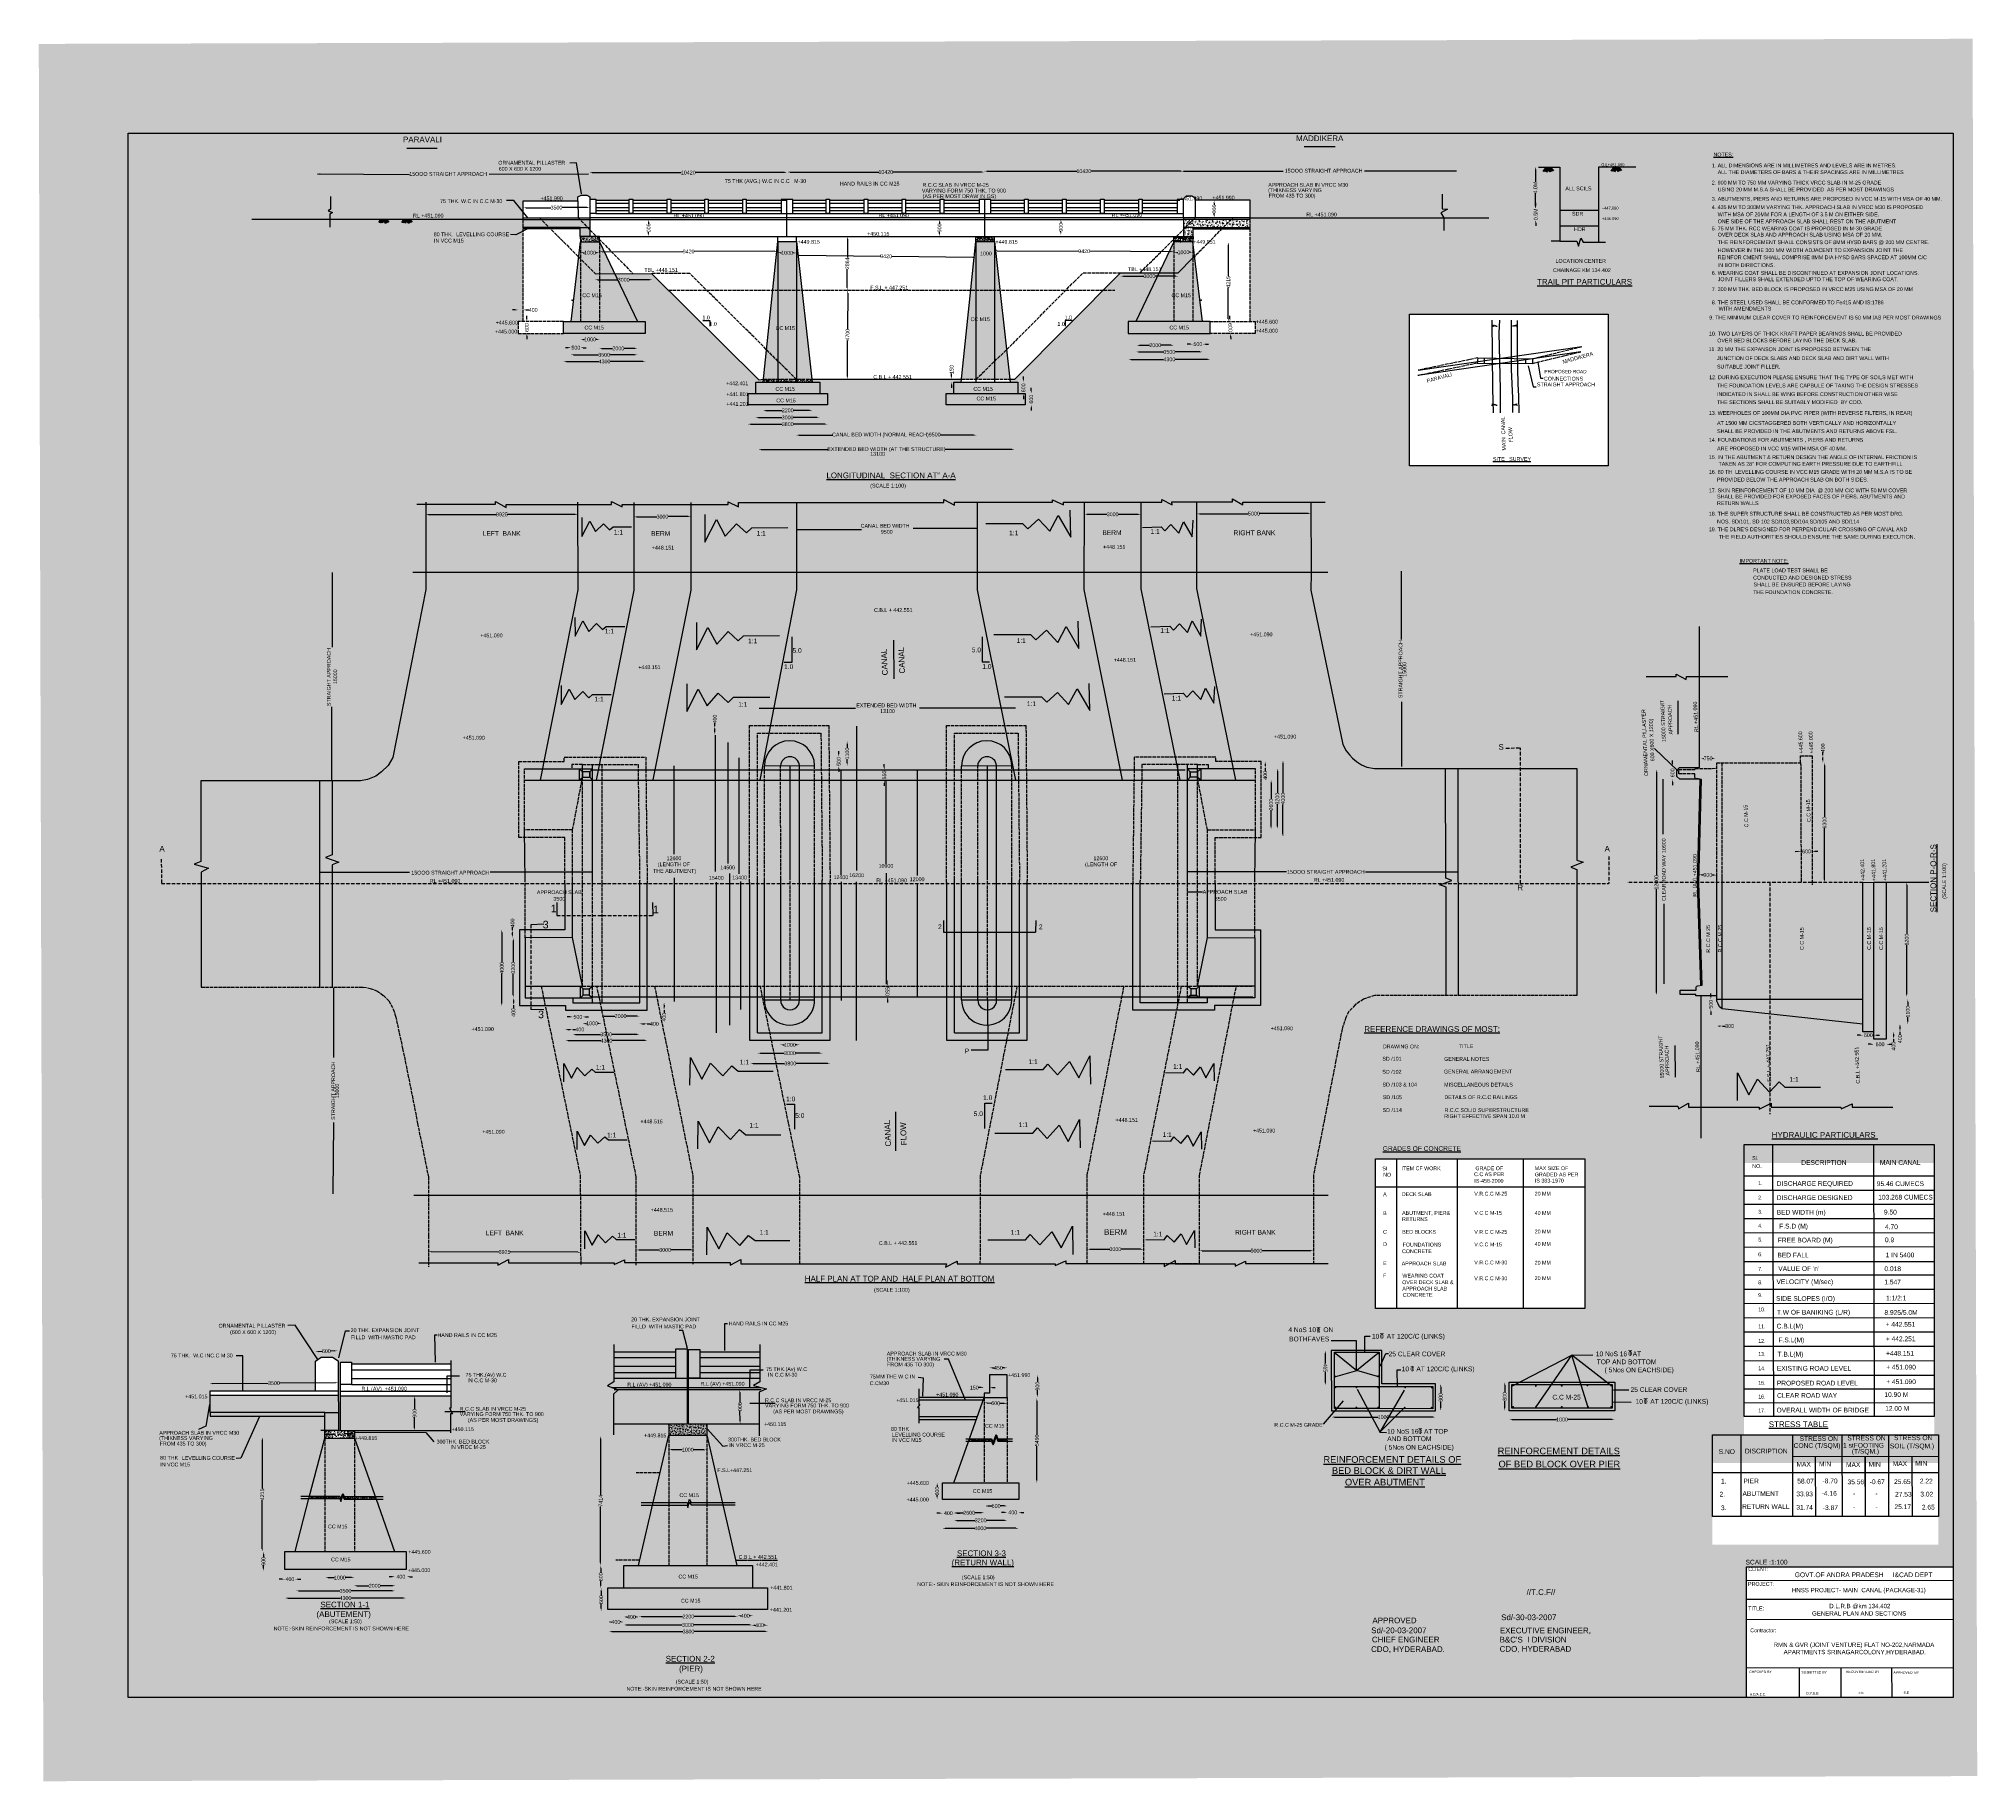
# Model space of a CAD drawing. Header units: millimetres. Extents: x 5124 to 107255, y 2311 to 94108.
import ezdxf

# ---------------------------------------------------------------- set-up
doc = ezdxf.new("R2010")
doc.units = ezdxf.units.MM
doc.header["$MEASUREMENT"] = 0
doc.linetypes.add('ACAD_ISO02W100', pattern=[15, 12, -3])
doc.linetypes.add('ACAD_ISO10W100', pattern=[18, 12, -3, 0, -3])
for name, color, linetype in [('DIMENSION', 7, 'Continuous'), ('DRAWING', 7, 'Continuous'), ('TEXT', 7, 'Continuous')]:
    doc.layers.add(name, color=color, linetype=linetype)
doc.styles.get("Standard").update_dxf_attribs({"font": 'arial.ttf'})
doc.dimstyles.get("Standard").update_dxf_attribs({"dimtxt": 200, "dimasz": 150, "dimexe": 0.18, "dimexo": 0.0625, "dimgap": 0.09, "dimtad": 0, "dimdec": 0, "dimzin": 0, "dimdsep": 46, "dimtxsty": 'Standard', "dimcen": 0.09, "dimse1": 1, "dimse2": 1, "dimadec": 0, "dimazin": 0, "dimtfac": 1, "dimtdec": 0, "dimtofl": 0, "dimtmove": 0, "dimatfit": 3, "dimfxl": 1, "dimtolj": 1, "dimtzin": 0, "dimarcsym": 0})
pattern_1 = [(50, (0, 0), (179.31505, -15.68803), [18.75, -206.25]), (355, (0, 0), (-34.68783, 188.04803), [15, -165]), (100.4514, (14.94, -1.3), (144.62735, 172.35989), [15.93505, -175.28553]), (46.1842, (0, 50), (266.81026, -41.37975), [28.125, -309.375]), (96.6356, (22.23, 46.55), (233.6657, 243.52947), [23.9026, -262.92825]), (351.1842, (0, 50), (233.6655, 243.52965), [22.5, -247.5]), (21, (25, 37.5), (149.22676, -100.65472), [18.75, -206.25]), (326, (25, 37.5), (60.82883, 181.2875), [15, -165]), (71.4514, (37.44, 29.11), (210.05566, 80.63262), [15.93505, -175.28553]), (37.5, (0, 0), (3.039964, 83.223463), [0, -163, 0, -167.5, 0, -165.625]), (7.5, (0, 0), (65.767384, 98.60293), [0, -95.5, 0, -159.25, 0, -63.125]), (327.5, (-55.75, 0), (133.45561, -5.638718), [0, -62.5, 0, -195, 0, -258.75]), (317.5, (-80.75, 0), (145.79654, 25.02625), [0, -81.25, 0, -129.5, 0, -183.75])]
pattern_2 = [(50, (0, 0), (107.58903, -9.41282), [11.25, -123.75]), (355, (0, 0), (-20.8127, 112.82882), [9, -99]), (100.45144, (8.97, -0.78), (86.77633, 103.416), [9.56103, -105.17132]), (46.1842, (0, 30), (160.0862, -24.8279), [16.875, -185.625]), (96.63564, (13.34, 27.93), (140.1993, 146.1178), [14.34155, -157.75706]), (351.18416, (0, 30), (140.1993, 146.1178), [13.5, -148.5]), (21, (15, 22.5), (89.53606, -60.39283), [11.25, -123.75]), (326, (15, 22.5), (36.4973, 108.77251), [9, -99]), (71.45144, (22.46, 17.47), (126.03336, 48.37967), [9.56103, -105.17132]), (37.5, (0, 0), (1.823978, 49.934078), [0, -97.8, 0, -100.5, 0, -99.375]), (7.5, (0, 0), (39.46043, 59.161757), [0, -57.3, 0, -95.55, 0, -37.875]), (327.5, (-33.45, 0), (80.073365, -3.38323), [0, -37.5, 0, -117, 0, -155.25]), (317.5, (-48.45, 0), (87.477925, 15.01575), [0, -48.75, 0, -77.7, 0, -110.25])]
pattern_3 = [(50, (0, 0), (179.31505, -15.68803), [18.75, -206.25]), (355, (0, 0), (-34.68783, 188.04803), [15, -165]), (100.45144, (14.94, -1.3), (144.62721, 172.36), [15.93505, -175.28553]), (46.1842, (0, 50), (266.81033, -41.37982), [28.125, -309.375]), (96.63564, (22.23, 46.55), (233.6655, 243.52965), [23.9026, -262.92844]), (351.18416, (0, 50), (233.6655, 243.52965), [22.5, -247.5]), (21, (25, 37.5), (149.22676, -100.65472), [18.75, -206.25]), (326, (25, 37.5), (60.82883, 181.2875), [15, -165]), (71.45144, (37.44, 29.11), (210.0556, 80.63279), [15.93505, -175.28553]), (37.5, (0, 0), (3.039964, 83.223463), [0, -163, 0, -167.5, 0, -165.625]), (7.5, (0, 0), (65.767384, 98.60293), [0, -95.5, 0, -159.25, 0, -63.125]), (327.5, (-55.75, 0), (133.45561, -5.638718), [0, -62.5, 0, -195, 0, -258.75]), (317.5, (-80.75, 0), (145.79654, 25.02625), [0, -81.25, 0, -129.5, 0, -183.75])]
pattern_4 = [(50, (0, 0), (179.31505, -15.68803), [18.75, -206.25]), (355, (0, 0), (-34.68783, 188.04803), [15, -165]), (100.4514, (14.94, -1.3), (144.62735, 172.35989), [15.93505, -175.28553]), (46.1842, (0, 50), (266.81026, -41.37975), [28.125, -309.375]), (96.6356, (22.23, 46.55), (233.6657, 243.52947), [23.9026, -262.92825]), (351.1842, (0, 50), (233.6655, 243.52965), [22.5, -247.5]), (21, (25, 37.5), (149.22676, -100.65472), [18.75, -206.25]), (326, (25, 37.5), (60.82883, 181.2875), [15, -165]), (71.4514, (37.44, 29.11), (210.05566, 80.63262), [15.93505, -175.28553]), (37.5, (0, 0), (3.039964, 83.223463), [0, -163, 0, -167.5, 0, -165.625]), (7.5, (0, 0), (65.767384, 98.60293), [0, -95.5, 0, -159.25, 0, -63.125]), (327.5, (-55.75, 0), (133.45561, -5.638718), [0, -62.5, 0, -195, 0, -258.75]), (317.5, (-80.75, 0), (145.79654, 25.02625), [0, -81.25, 0, -129.5, 0, -183.75])]

# ---------------------------------------------------------------- blocks, each defined once
blk = doc.blocks.new('*D2')
at = {"layer": 'Defpoints', "color": 0, "transparency": 16777216}
for p in [(30647, 79823), (30377, 79206), (30647, 79206)]:
    blk.add_point(p, dxfattribs=at)
at = {"layer": 'DIMENSION', "color": 0, "lineweight": -2, "transparency": 16777216}
for p, q in [((30227, 79823), (30077, 79823)), ((30797, 79823), (30947, 79823))]:
    blk.add_line(p, q, dxfattribs=at)
at = {"layer": 'DIMENSION', "color": 0, "transparency": 16777216}
for points in [[(30227, 79848), (30227, 79798), (30377, 79823)], [(30797, 79848), (30797, 79798), (30647, 79823)]]:
    blk.add_solid(points, dxfattribs=at)
at = {"layer": 'DIMENSION', "color": 0, "transparency": 16777216, "insert": (31172, 79823), "char_height": 200, "attachment_point": 5}
blk.add_mtext('\\A1;400', dxfattribs=at)
blk = doc.blocks.new('*D3')
at = {"layer": 'Defpoints', "color": 0, "transparency": 16777216}
for p in [(30647, 79206), (30647, 78586), (30838, 78586)]:
    blk.add_point(p, dxfattribs=at)
at = {"layer": 'DIMENSION', "color": 0, "lineweight": -2, "transparency": 16777216}
for p, q in [((30839, 79355), (30839, 79505)), ((30838, 78436), (30838, 78286))]:
    blk.add_line(p, q, dxfattribs=at)
at = {"layer": 'DIMENSION', "color": 0, "transparency": 16777216}
for points in [[(30814, 79355), (30864, 79355), (30839, 79205)], [(30813, 78436), (30863, 78436), (30838, 78586)]]:
    blk.add_solid(points, dxfattribs=at)
at = {"layer": 'DIMENSION', "color": 0, "transparency": 16777216, "insert": (30838, 78896), "char_height": 200, "attachment_point": 5, "rotation": 89.93154}
blk.add_mtext('\\A1;600', dxfattribs=at)
blk = doc.blocks.new('*D4')
at = {"layer": 'Defpoints', "color": 0, "transparency": 16777216}
for p in [(33673, 78231), (34676, 78269), (34676, 78231)]:
    blk.add_point(p, dxfattribs=at)
at = {"layer": 'DIMENSION', "color": 0, "lineweight": -2, "transparency": 16777216}
for p, q in [((33823, 78269), (33885, 78269)), ((34526, 78269), (34463, 78269))]:
    blk.add_line(p, q, dxfattribs=at)
at = {"layer": 'DIMENSION', "color": 0, "transparency": 16777216}
for points in [[(33823, 78294), (33823, 78244), (33673, 78269)], [(34526, 78294), (34526, 78244), (34676, 78269)]]:
    blk.add_solid(points, dxfattribs=at)
at = {"layer": 'DIMENSION', "color": 0, "transparency": 16777216, "insert": (34174, 78269), "char_height": 200, "attachment_point": 5}
blk.add_mtext('\\A1;1000', dxfattribs=at)
blk = doc.blocks.new('*D5')
at = {"layer": 'Defpoints', "color": 0, "transparency": 16777216}
for p in [(33175, 77810), (33665, 77833), (33665, 77810)]:
    blk.add_point(p, dxfattribs=at)
at = {"layer": 'DIMENSION', "color": 0, "lineweight": -2, "transparency": 16777216}
for p, q in [((33025, 77833), (32875, 77833)), ((33815, 77833), (33965, 77833))]:
    blk.add_line(p, q, dxfattribs=at)
at = {"layer": 'DIMENSION', "color": 0, "transparency": 16777216}
for points in [[(33025, 77858), (33025, 77808), (33175, 77833)], [(33815, 77858), (33815, 77808), (33665, 77833)]]:
    blk.add_solid(points, dxfattribs=at)
at = {"layer": 'DIMENSION', "color": 0, "transparency": 16777216, "insert": (33420, 77833), "char_height": 200, "attachment_point": 5}
blk.add_mtext('\\A1;500', dxfattribs=at)
blk = doc.blocks.new('*D6')
at = {"layer": 'Defpoints', "color": 0, "transparency": 16777216}
for p in [(34645, 77818), (36674, 77818), (36674, 77795)]:
    blk.add_point(p, dxfattribs=at)
at = {"layer": 'DIMENSION', "color": 0, "lineweight": -2, "transparency": 16777216}
for p, q in [((34795, 77795), (35359, 77795)), ((36524, 77795), (35960, 77795))]:
    blk.add_line(p, q, dxfattribs=at)
at = {"layer": 'DIMENSION', "color": 0, "transparency": 16777216}
for points in [[(34795, 77820), (34795, 77770), (34645, 77795)], [(36524, 77820), (36524, 77770), (36674, 77795)]]:
    blk.add_solid(points, dxfattribs=at)
at = {"layer": 'DIMENSION', "color": 0, "transparency": 16777216, "insert": (35660, 77795), "char_height": 200, "attachment_point": 5}
blk.add_mtext('\\A1;2000', dxfattribs=at)
blk = doc.blocks.new('*D7')
at = {"layer": 'Defpoints', "color": 0, "transparency": 16777216}
for p in [(33160, 77428), (36666, 77459), (36666, 77428)]:
    blk.add_point(p, dxfattribs=at)
at = {"layer": 'DIMENSION', "color": 0, "lineweight": -2, "transparency": 16777216}
for p, q in [((33310, 77459), (34615, 77459)), ((36516, 77459), (35211, 77459))]:
    blk.add_line(p, q, dxfattribs=at)
at = {"layer": 'DIMENSION', "color": 0, "transparency": 16777216}
for points in [[(33310, 77484), (33310, 77434), (33160, 77459)], [(36516, 77484), (36516, 77434), (36666, 77459)]]:
    blk.add_solid(points, dxfattribs=at)
at = {"layer": 'DIMENSION', "color": 0, "transparency": 16777216, "insert": (34913, 77459), "char_height": 200, "attachment_point": 5}
blk.add_mtext('\\A1;3500', dxfattribs=at)
blk = doc.blocks.new('*D8')
at = {"layer": 'Defpoints', "color": 0, "transparency": 16777216}
for p in [(32770, 77053), (37095, 77107), (37095, 77053)]:
    blk.add_point(p, dxfattribs=at)
at = {"layer": 'DIMENSION', "color": 0, "lineweight": -2, "transparency": 16777216}
for p, q in [((32920, 77107), (34630, 77107)), ((36945, 77107), (35235, 77107))]:
    blk.add_line(p, q, dxfattribs=at)
at = {"layer": 'DIMENSION', "color": 0, "transparency": 16777216}
for points in [[(32920, 77132), (32920, 77082), (32770, 77107)], [(36945, 77132), (36945, 77082), (37095, 77107)]]:
    blk.add_solid(points, dxfattribs=at)
at = {"layer": 'DIMENSION', "color": 0, "transparency": 16777216, "insert": (34932, 77107), "char_height": 200, "attachment_point": 5}
blk.add_mtext('\\A1;4300', dxfattribs=at)
blk = doc.blocks.new('*D9')
at = {"layer": 'Defpoints', "color": 0, "transparency": 16777216}
for p in [(34432, 81422), (37450, 81422), (37450, 81411)]:
    blk.add_point(p, dxfattribs=at)
at = {"layer": 'DIMENSION', "color": 0, "lineweight": -2, "transparency": 16777216}
for p, q in [((34582, 81411), (35642, 81411)), ((37300, 81411), (36239, 81411))]:
    blk.add_line(p, q, dxfattribs=at)
at = {"layer": 'DIMENSION', "color": 0, "transparency": 16777216}
for points in [[(34582, 81436), (34582, 81386), (34432, 81411)], [(37300, 81436), (37300, 81386), (37450, 81411)]]:
    blk.add_solid(points, dxfattribs=at)
at = {"layer": 'DIMENSION', "color": 0, "transparency": 16777216, "insert": (35941, 81411), "char_height": 200, "attachment_point": 5}
blk.add_mtext('\\A1;3000', dxfattribs=at)
blk = doc.blocks.new('*D10')
at = {"layer": 'Defpoints', "color": 0, "transparency": 16777216}
for p in [(33663, 82806), (34666, 82836), (34666, 82806)]:
    blk.add_point(p, dxfattribs=at)
at = {"layer": 'DIMENSION', "color": 0, "lineweight": -2, "transparency": 16777216}
for p, q in [((33813, 82836), (33876, 82836)), ((34516, 82836), (34454, 82836))]:
    blk.add_line(p, q, dxfattribs=at)
at = {"layer": 'DIMENSION', "color": 0, "transparency": 16777216}
for points in [[(33813, 82861), (33813, 82811), (33663, 82836)], [(34516, 82861), (34516, 82811), (34666, 82836)]]:
    blk.add_solid(points, dxfattribs=at)
at = {"layer": 'DIMENSION', "color": 0, "transparency": 16777216, "insert": (34165, 82836), "char_height": 200, "attachment_point": 5}
blk.add_mtext('\\A1;1000', dxfattribs=at)
blk = doc.blocks.new('*D11')
at = {"layer": 'Defpoints', "color": 0, "transparency": 16777216}
for p in [(30647, 85202), (34156, 85218), (34156, 85217)]:
    blk.add_point(p, dxfattribs=at)
at = {"layer": 'DIMENSION', "color": 0, "lineweight": -2, "transparency": 16777216}
for p, q in [((30797, 85204), (32103, 85209)), ((34006, 85218), (32700, 85212))]:
    blk.add_line(p, q, dxfattribs=at)
at = {"layer": 'DIMENSION', "color": 0, "transparency": 16777216}
for points in [[(30797, 85229), (30797, 85179), (30647, 85203)], [(34006, 85243), (34006, 85193), (34156, 85218)]]:
    blk.add_solid(points, dxfattribs=at)
at = {"layer": 'DIMENSION', "color": 0, "transparency": 16777216, "insert": (32402, 85211), "char_height": 200, "attachment_point": 5, "rotation": 0.24743}
blk.add_mtext('\\A1;3500', dxfattribs=at)
blk = doc.blocks.new('*D12')
at = {"layer": 'Defpoints', "color": 0, "transparency": 16777216}
for p in [(37220, 84591), (37236, 83696), (37259, 83696)]:
    blk.add_point(p, dxfattribs=at)
at = {"layer": 'DIMENSION', "color": 0, "lineweight": -2, "transparency": 16777216}
for p, q in [((37245, 84442), (37247, 84364)), ((37256, 83846), (37255, 83923))]:
    blk.add_line(p, q, dxfattribs=at)
at = {"layer": 'DIMENSION', "color": 0, "transparency": 16777216}
for points in [[(37270, 84442), (37220, 84441), (37243, 84592)], [(37281, 83846), (37231, 83845), (37259, 83696)]]:
    blk.add_solid(points, dxfattribs=at)
at = {"layer": 'DIMENSION', "color": 0, "transparency": 16777216, "insert": (37251, 84144), "char_height": 200, "attachment_point": 5, "rotation": 271.04166}
blk.add_mtext('\\A1;900', dxfattribs=at)
blk = doc.blocks.new('*D13')
at = {"layer": 'Defpoints', "color": 0, "transparency": 16777216}
for p in [(44058, 82912), (44059, 82735), (34666, 82712)]:
    blk.add_point(p, dxfattribs=at)
at = {"layer": 'DIMENSION', "color": 0, "lineweight": -2, "transparency": 16777216}
for p, q in [((34816, 82889), (39064, 82899)), ((43908, 82912), (39660, 82901))]:
    blk.add_line(p, q, dxfattribs=at)
at = {"layer": 'DIMENSION', "color": 0, "transparency": 16777216}
for points in [[(34816, 82914), (34816, 82864), (34666, 82888)], [(43908, 82937), (43908, 82887), (44058, 82912)]]:
    blk.add_solid(points, dxfattribs=at)
at = {"layer": 'DIMENSION', "color": 0, "transparency": 16777216, "insert": (39362, 82900), "char_height": 200, "attachment_point": 5, "rotation": 0.14304}
blk.add_mtext('\\A1;9420', dxfattribs=at)
blk = doc.blocks.new('*D14')
at = {"layer": 'Defpoints', "color": 0, "transparency": 16777216}
for p in [(34131, 86963), (44556, 87055), (44556, 86963)]:
    blk.add_point(p, dxfattribs=at)
at = {"layer": 'DIMENSION', "color": 0, "lineweight": -2, "transparency": 16777216}
for p, q in [((34281, 87055), (38977, 87055)), ((44406, 87055), (39710, 87055))]:
    blk.add_line(p, q, dxfattribs=at)
at = {"layer": 'DIMENSION', "color": 0, "transparency": 16777216}
for points in [[(34281, 87080), (34281, 87030), (34131, 87055)], [(44406, 87080), (44406, 87030), (44556, 87055)]]:
    blk.add_solid(points, dxfattribs=at)
at = {"layer": 'DIMENSION', "color": 0, "transparency": 16777216, "insert": (39343, 87055), "char_height": 200, "attachment_point": 5}
blk.add_mtext('\\A1;10420', dxfattribs=at)
blk = doc.blocks.new('*D15')
at = {"layer": 'Defpoints', "color": 0, "transparency": 16777216}
for p in [(44556, 87055), (54945, 87086), (54945, 87055)]:
    blk.add_point(p, dxfattribs=at)
at = {"layer": 'DIMENSION', "color": 0, "lineweight": -2, "transparency": 16777216}
for p, q in [((44706, 87086), (49384, 87086)), ((54795, 87086), (50117, 87086))]:
    blk.add_line(p, q, dxfattribs=at)
at = {"layer": 'DIMENSION', "color": 0, "transparency": 16777216}
for points in [[(44706, 87111), (44706, 87061), (44556, 87086)], [(54795, 87111), (54795, 87061), (54945, 87086)]]:
    blk.add_solid(points, dxfattribs=at)
at = {"layer": 'DIMENSION', "color": 0, "transparency": 16777216, "insert": (49751, 87086), "char_height": 200, "attachment_point": 5}
blk.add_mtext('\\A1;10420', dxfattribs=at)
blk = doc.blocks.new('*D16')
at = {"layer": 'Defpoints', "color": 0, "transparency": 16777216}
for p in [(54945, 87086), (65428, 87132), (65428, 87086)]:
    blk.add_point(p, dxfattribs=at)
at = {"layer": 'DIMENSION', "color": 0, "lineweight": -2, "transparency": 16777216}
for p, q in [((55095, 87132), (59820, 87132)), ((65278, 87132), (60553, 87132))]:
    blk.add_line(p, q, dxfattribs=at)
at = {"layer": 'DIMENSION', "color": 0, "transparency": 16777216}
for points in [[(55095, 87157), (55095, 87107), (54945, 87132)], [(65278, 87157), (65278, 87107), (65428, 87132)]]:
    blk.add_solid(points, dxfattribs=at)
at = {"layer": 'DIMENSION', "color": 0, "transparency": 16777216, "insert": (60186, 87132), "char_height": 200, "attachment_point": 5}
blk.add_mtext('\\A1;10420', dxfattribs=at)
blk = doc.blocks.new('*D17')
at = {"layer": 'Defpoints', "color": 0, "transparency": 16777216}
for p in [(42486, 73777), (46682, 73805), (46682, 73777)]:
    blk.add_point(p, dxfattribs=at)
at = {"layer": 'DIMENSION', "color": 0, "lineweight": -2, "transparency": 16777216}
for p, q in [((42636, 73805), (44286, 73805)), ((46532, 73805), (44882, 73805))]:
    blk.add_line(p, q, dxfattribs=at)
at = {"layer": 'DIMENSION', "color": 0, "transparency": 16777216}
for points in [[(42636, 73830), (42636, 73780), (42486, 73805)], [(46532, 73830), (46532, 73780), (46682, 73805)]]:
    blk.add_solid(points, dxfattribs=at)
at = {"layer": 'DIMENSION', "color": 0, "transparency": 16777216, "insert": (44584, 73805), "char_height": 200, "attachment_point": 5}
blk.add_mtext('\\A1;3800', dxfattribs=at)
blk = doc.blocks.new('*D18')
at = {"layer": 'Defpoints', "color": 0, "transparency": 16777216}
for p in [(42888, 74178), (46266, 74178), (46266, 74157)]:
    blk.add_point(p, dxfattribs=at)
at = {"layer": 'DIMENSION', "color": 0, "lineweight": -2, "transparency": 16777216}
for p, q in [((43038, 74157), (44279, 74157)), ((46116, 74157), (44875, 74157))]:
    blk.add_line(p, q, dxfattribs=at)
at = {"layer": 'DIMENSION', "color": 0, "transparency": 16777216}
for points in [[(43038, 74182), (43038, 74132), (42888, 74157)], [(46116, 74182), (46116, 74132), (46266, 74157)]]:
    blk.add_solid(points, dxfattribs=at)
at = {"layer": 'DIMENSION', "color": 0, "transparency": 16777216, "insert": (44577, 74157), "char_height": 200, "attachment_point": 5}
blk.add_mtext('\\A1;3000', dxfattribs=at)
blk = doc.blocks.new('*D19')
at = {"layer": 'Defpoints', "color": 0, "transparency": 16777216}
for p in [(43283, 74545), (45885, 74545), (45885, 74531)]:
    blk.add_point(p, dxfattribs=at)
at = {"layer": 'DIMENSION', "color": 0, "lineweight": -2, "transparency": 16777216}
for p, q in [((43433, 74531), (44284, 74531)), ((45735, 74531), (44884, 74531))]:
    blk.add_line(p, q, dxfattribs=at)
at = {"layer": 'DIMENSION', "color": 0, "transparency": 16777216}
for points in [[(43433, 74556), (43433, 74506), (43283, 74531)], [(45735, 74556), (45735, 74506), (45885, 74531)]]:
    blk.add_solid(points, dxfattribs=at)
at = {"layer": 'DIMENSION', "color": 0, "transparency": 16777216, "insert": (44584, 74531), "char_height": 200, "attachment_point": 5}
blk.add_mtext('\\A1;2200', dxfattribs=at)
blk = doc.blocks.new('*D20')
at = {"layer": 'Defpoints', "color": 0, "transparency": 16777216}
for p in [(47744, 80858), (47964, 80858), (47948, 76172)]:
    blk.add_point(p, dxfattribs=at)
at = {"layer": 'DIMENSION', "color": 0, "lineweight": -2, "transparency": 16777216}
for p, q in [((47744, 80708), (47738, 78818)), ((47729, 76323), (47735, 78213))]:
    blk.add_line(p, q, dxfattribs=at)
at = {"layer": 'DIMENSION', "color": 0, "transparency": 16777216}
for points in [[(47719, 80709), (47769, 80708), (47744, 80858)], [(47704, 76323), (47754, 76323), (47729, 76173)]]:
    blk.add_solid(points, dxfattribs=at)
at = {"layer": 'DIMENSION', "color": 0, "transparency": 16777216, "insert": (47737, 78516), "char_height": 200, "attachment_point": 5, "rotation": 89.80725}
blk.add_mtext('\\A1;4700', dxfattribs=at)
blk = doc.blocks.new('*D21')
at = {"layer": 'Defpoints', "color": 0, "transparency": 16777216}
for p in [(47731, 83696), (47760, 83696), (47744, 80858)]:
    blk.add_point(p, dxfattribs=at)
at = {"layer": 'DIMENSION', "color": 0, "lineweight": -2, "transparency": 16777216}
for p, q in [((47730, 83546), (47725, 82577)), ((47717, 81009), (47722, 81977))]:
    blk.add_line(p, q, dxfattribs=at)
at = {"layer": 'DIMENSION', "color": 0, "transparency": 16777216}
for points in [[(47705, 83546), (47755, 83546), (47731, 83696)], [(47692, 81009), (47742, 81008), (47716, 80859)]]:
    blk.add_solid(points, dxfattribs=at)
at = {"layer": 'DIMENSION', "color": 0, "transparency": 16777216, "insert": (47723, 82277), "char_height": 200, "attachment_point": 5, "rotation": 89.68943}
blk.add_mtext('\\A1;2864', dxfattribs=at)
blk = doc.blocks.new('*D22')
at = {"layer": 'Defpoints', "color": 0, "transparency": 16777216}
for p in [(44058, 82912), (45044, 82821), (45046, 82893)]:
    blk.add_point(p, dxfattribs=at)
at = {"layer": 'DIMENSION', "color": 0, "lineweight": -2, "transparency": 16777216}
for p, q in [((44207, 82838), (44262, 82837)), ((44894, 82824), (44840, 82825))]:
    blk.add_line(p, q, dxfattribs=at)
at = {"layer": 'DIMENSION', "color": 0, "transparency": 16777216}
for points in [[(44207, 82863), (44206, 82813), (44057, 82841)], [(44895, 82849), (44894, 82799), (45044, 82821)]]:
    blk.add_solid(points, dxfattribs=at)
at = {"layer": 'DIMENSION', "color": 0, "transparency": 16777216, "insert": (44551, 82831), "char_height": 200, "attachment_point": 5, "rotation": 358.88035}
blk.add_mtext('\\A1;1000', dxfattribs=at)
blk = doc.blocks.new('*D23')
at = {"layer": 'Defpoints', "color": 0, "transparency": 16777216}
for p in [(45044, 82821), (54484, 82580), (54486, 82683)]:
    blk.add_point(p, dxfattribs=at)
at = {"layer": 'DIMENSION', "color": 0, "lineweight": -2, "transparency": 16777216}
for p, q in [((45193, 82716), (49465, 82653)), ((54334, 82582), (50062, 82645))]:
    blk.add_line(p, q, dxfattribs=at)
at = {"layer": 'DIMENSION', "color": 0, "transparency": 16777216}
for points in [[(45193, 82741), (45192, 82691), (45043, 82718)], [(54335, 82607), (54334, 82557), (54484, 82580)]]:
    blk.add_solid(points, dxfattribs=at)
at = {"layer": 'DIMENSION', "color": 0, "transparency": 16777216, "insert": (49764, 82649), "char_height": 200, "attachment_point": 5, "rotation": 359.16221}
blk.add_mtext('\\A1;9420', dxfattribs=at)
blk = doc.blocks.new('*D24')
at = {"layer": 'Defpoints', "color": 0, "transparency": 16777216}
for p in [(55473, 82794), (64931, 82888), (64931, 82738)]:
    blk.add_point(p, dxfattribs=at)
at = {"layer": 'DIMENSION', "color": 0, "lineweight": -2, "transparency": 16777216}
for p, q in [((55624, 82943), (59904, 82918)), ((64781, 82889), (60501, 82914))]:
    blk.add_line(p, q, dxfattribs=at)
at = {"layer": 'DIMENSION', "color": 0, "transparency": 16777216}
for points in [[(55624, 82968), (55624, 82918), (55474, 82944)], [(64782, 82914), (64781, 82864), (64931, 82888)]]:
    blk.add_solid(points, dxfattribs=at)
at = {"layer": 'DIMENSION', "color": 0, "transparency": 16777216, "insert": (60203, 82916), "char_height": 200, "attachment_point": 5, "rotation": 359.66329}
blk.add_mtext('\\A1;9420', dxfattribs=at)
blk = doc.blocks.new('*D25')
at = {"layer": 'Defpoints', "color": 0, "transparency": 16777216}
for p in [(58908, 84591), (58908, 83770), (58977, 83770)]:
    blk.add_point(p, dxfattribs=at)
at = {"layer": 'DIMENSION', "color": 0, "lineweight": -2, "transparency": 16777216}
for p, q in [((58977, 84441), (58977, 84401)), ((58977, 83920), (58977, 83960))]:
    blk.add_line(p, q, dxfattribs=at)
at = {"layer": 'DIMENSION', "color": 0, "transparency": 16777216}
for points in [[(58952, 84441), (59002, 84441), (58977, 84591)], [(58952, 83920), (59002, 83920), (58977, 83770)]]:
    blk.add_solid(points, dxfattribs=at)
at = {"layer": 'DIMENSION', "color": 0, "transparency": 16777216, "insert": (58977, 84181), "char_height": 200, "attachment_point": 5, "rotation": 90}
blk.add_mtext('\\A1;900', dxfattribs=at)
blk = doc.blocks.new('*D26')
at = {"layer": 'Defpoints', "color": 0, "transparency": 16777216}
for p in [(57102, 75415), (57102, 74827), (57414, 75415)]:
    blk.add_point(p, dxfattribs=at)
at = {"layer": 'DIMENSION', "color": 0, "lineweight": -2, "transparency": 16777216}
for p, q in [((57414, 75565), (57414, 75715)), ((57414, 74677), (57414, 74527))]:
    blk.add_line(p, q, dxfattribs=at)
at = {"layer": 'DIMENSION', "color": 0, "transparency": 16777216}
for points in [[(57389, 75565), (57439, 75565), (57414, 75415)], [(57389, 74677), (57439, 74677), (57414, 74827)]]:
    blk.add_solid(points, dxfattribs=at)
at = {"layer": 'DIMENSION', "color": 0, "transparency": 16777216, "insert": (57414, 75121), "char_height": 200, "attachment_point": 5, "rotation": 90}
blk.add_mtext('\\A1;600', dxfattribs=at)
blk = doc.blocks.new('*D27')
at = {"layer": 'Defpoints', "color": 0, "transparency": 16777216}
for p in [(56704, 76021), (57002, 76021), (56704, 75415)]:
    blk.add_point(p, dxfattribs=at)
at = {"layer": 'DIMENSION', "color": 0, "lineweight": -2, "transparency": 16777216}
for p, q in [((57002, 76171), (57002, 76321)), ((57002, 75265), (57002, 75115))]:
    blk.add_line(p, q, dxfattribs=at)
at = {"layer": 'DIMENSION', "color": 0, "transparency": 16777216}
for points in [[(56977, 76171), (57027, 76171), (57002, 76021)], [(56977, 75265), (57027, 75265), (57002, 75415)]]:
    blk.add_solid(points, dxfattribs=at)
at = {"layer": 'DIMENSION', "color": 0, "transparency": 16777216, "insert": (57002, 75718), "char_height": 200, "attachment_point": 5, "rotation": 90}
blk.add_mtext('\\A1;600', dxfattribs=at)
blk = doc.blocks.new('*D28')
at = {"layer": 'Defpoints', "color": 0, "transparency": 16777216}
for p in [(53217, 76173), (53327, 76021), (53328, 76172)]:
    blk.add_point(p, dxfattribs=at)
at = {"layer": 'DIMENSION', "color": 0, "lineweight": -2, "transparency": 16777216}
for p, q in [((53215, 75872), (53213, 75722)), ((53219, 76323), (53220, 76473))]:
    blk.add_line(p, q, dxfattribs=at)
at = {"layer": 'DIMENSION', "color": 0, "transparency": 16777216}
for points in [[(53190, 75872), (53240, 75872), (53216, 76022)], [(53194, 76323), (53244, 76323), (53217, 76173)]]:
    blk.add_solid(points, dxfattribs=at)
at = {"layer": 'DIMENSION', "color": 0, "transparency": 16777216, "insert": (53222, 76684), "char_height": 200, "attachment_point": 5, "rotation": 89.49606}
blk.add_mtext('\\A1;150', dxfattribs=at)
blk = doc.blocks.new('*D29')
at = {"layer": 'Defpoints', "color": 0, "transparency": 16777216}
for p in [(62532, 77245), (66851, 77245), (66851, 77219)]:
    blk.add_point(p, dxfattribs=at)
at = {"layer": 'DIMENSION', "color": 0, "lineweight": -2, "transparency": 16777216}
for p, q in [((62682, 77219), (64389, 77219)), ((66701, 77219), (64994, 77219))]:
    blk.add_line(p, q, dxfattribs=at)
at = {"layer": 'DIMENSION', "color": 0, "transparency": 16777216}
for points in [[(62682, 77244), (62682, 77194), (62532, 77219)], [(66701, 77244), (66701, 77194), (66851, 77219)]]:
    blk.add_solid(points, dxfattribs=at)
at = {"layer": 'DIMENSION', "color": 0, "transparency": 16777216, "insert": (64691, 77219), "char_height": 200, "attachment_point": 5}
blk.add_mtext('\\A1;4300', dxfattribs=at)
blk = doc.blocks.new('*D30')
at = {"layer": 'Defpoints', "color": 0, "transparency": 16777216}
for p in [(62941, 77586), (66441, 77611), (66441, 77586)]:
    blk.add_point(p, dxfattribs=at)
at = {"layer": 'DIMENSION', "color": 0, "lineweight": -2, "transparency": 16777216}
for p, q in [((63091, 77611), (64393, 77611)), ((66291, 77611), (64990, 77611))]:
    blk.add_line(p, q, dxfattribs=at)
at = {"layer": 'DIMENSION', "color": 0, "transparency": 16777216}
for points in [[(63091, 77636), (63091, 77586), (62941, 77611)], [(66291, 77636), (66291, 77586), (66441, 77611)]]:
    blk.add_solid(points, dxfattribs=at)
at = {"layer": 'DIMENSION', "color": 0, "transparency": 16777216, "insert": (64691, 77611), "char_height": 200, "attachment_point": 5}
blk.add_mtext('\\A1;3500', dxfattribs=at)
blk = doc.blocks.new('*D31')
at = {"layer": 'Defpoints', "color": 0, "transparency": 16777216}
for p in [(62967, 77952), (64930, 77961), (64930, 77952)]:
    blk.add_point(p, dxfattribs=at)
at = {"layer": 'DIMENSION', "color": 0, "lineweight": -2, "transparency": 16777216}
for p, q in [((63117, 77961), (63649, 77961)), ((64780, 77961), (64249, 77961))]:
    blk.add_line(p, q, dxfattribs=at)
at = {"layer": 'DIMENSION', "color": 0, "transparency": 16777216}
for points in [[(63117, 77986), (63117, 77936), (62967, 77961)], [(64780, 77986), (64780, 77936), (64930, 77961)]]:
    blk.add_solid(points, dxfattribs=at)
at = {"layer": 'DIMENSION', "color": 0, "transparency": 16777216, "insert": (63949, 77961), "char_height": 200, "attachment_point": 5}
blk.add_mtext('\\A1;2000', dxfattribs=at)
blk = doc.blocks.new('*D32')
at = {"layer": 'Defpoints', "color": 0, "transparency": 16777216}
for p in [(65929, 77918), (66458, 78021), (66458, 77918)]:
    blk.add_point(p, dxfattribs=at)
at = {"layer": 'DIMENSION', "color": 0, "lineweight": -2, "transparency": 16777216}
for p, q in [((65779, 78021), (65629, 78021)), ((66608, 78021), (66758, 78021))]:
    blk.add_line(p, q, dxfattribs=at)
at = {"layer": 'DIMENSION', "color": 0, "transparency": 16777216}
for points in [[(65779, 78046), (65779, 77996), (65929, 78021)], [(66608, 78046), (66608, 77996), (66458, 78021)]]:
    blk.add_solid(points, dxfattribs=at)
at = {"layer": 'DIMENSION', "color": 0, "transparency": 16777216, "insert": (66194, 78021), "char_height": 200, "attachment_point": 5}
blk.add_mtext('\\A1;500', dxfattribs=at)
blk = doc.blocks.new('*D33')
at = {"layer": 'Defpoints', "color": 0, "transparency": 16777216}
for p in [(67875, 79206), (67901, 78586), (67913, 78587)]:
    blk.add_point(p, dxfattribs=at)
at = {"layer": 'DIMENSION', "color": 0, "lineweight": -2, "transparency": 16777216}
for p, q in [((67881, 79356), (67875, 79506)), ((67919, 78437), (67925, 78287))]:
    blk.add_line(p, q, dxfattribs=at)
at = {"layer": 'DIMENSION', "color": 0, "transparency": 16777216}
for points in [[(67906, 79357), (67856, 79355), (67887, 79206)], [(67944, 78438), (67894, 78436), (67913, 78587)]]:
    blk.add_solid(points, dxfattribs=at)
at = {"layer": 'DIMENSION', "color": 0, "transparency": 16777216, "insert": (67900, 78896), "char_height": 200, "attachment_point": 5, "rotation": 272.36689}
blk.add_mtext('\\A1;600', dxfattribs=at)
blk = doc.blocks.new('*D34')
at = {"layer": 'Defpoints', "color": 0, "transparency": 16777216}
for p in [(67797, 83398), (67887, 83398), (67887, 79206)]:
    blk.add_point(p, dxfattribs=at)
at = {"layer": 'DIMENSION', "color": 0, "lineweight": -2, "transparency": 16777216}
for p, q in [((67797, 83248), (67797, 81606)), ((67797, 79356), (67797, 80999))]:
    blk.add_line(p, q, dxfattribs=at)
at = {"layer": 'DIMENSION', "color": 0, "transparency": 16777216}
for points in [[(67772, 83248), (67822, 83248), (67797, 83398)], [(67772, 79356), (67822, 79356), (67797, 79206)]]:
    blk.add_solid(points, dxfattribs=at)
at = {"layer": 'DIMENSION', "color": 0, "transparency": 16777216, "insert": (67797, 81302), "char_height": 200, "attachment_point": 5, "rotation": 90}
blk.add_mtext('\\A1;4215', dxfattribs=at)
blk = doc.blocks.new('*D35')
at = {"layer": 'Defpoints', "color": 0, "transparency": 16777216}
for p in [(64931, 82840), (65933, 82865), (65933, 82853)]:
    blk.add_point(p, dxfattribs=at)
at = {"layer": 'DIMENSION', "color": 0, "lineweight": -2, "transparency": 16777216}
for p, q in [((65080, 82855), (65143, 82855)), ((65783, 82863), (65721, 82863))]:
    blk.add_line(p, q, dxfattribs=at)
at = {"layer": 'DIMENSION', "color": 0, "transparency": 16777216}
for points in [[(65080, 82880), (65081, 82830), (64930, 82853)], [(65783, 82888), (65783, 82838), (65933, 82865)]]:
    blk.add_solid(points, dxfattribs=at)
at = {"layer": 'DIMENSION', "color": 0, "transparency": 16777216, "insert": (65432, 82859), "char_height": 200, "attachment_point": 5, "rotation": 0.7085}
blk.add_mtext('\\A1;1000', dxfattribs=at)
blk = doc.blocks.new('*D36')
at = {"layer": 'Defpoints', "color": 0, "transparency": 16777216}
for p in [(67042, 85598), (67048, 85598), (67049, 84675)]:
    blk.add_point(p, dxfattribs=at)
at = {"layer": 'DIMENSION', "color": 0, "lineweight": -2, "transparency": 16777216}
for p, q in [((67049, 85448), (67050, 85357)), ((67054, 84825), (67053, 84916))]:
    blk.add_line(p, q, dxfattribs=at)
at = {"layer": 'DIMENSION', "color": 0, "transparency": 16777216}
for points in [[(67074, 85448), (67024, 85448), (67048, 85598)], [(67079, 84825), (67029, 84825), (67055, 84675)]]:
    blk.add_solid(points, dxfattribs=at)
at = {"layer": 'DIMENSION', "color": 0, "transparency": 16777216, "insert": (67051, 85137), "char_height": 200, "attachment_point": 5, "rotation": 270.40679}
blk.add_mtext('\\A1;900', dxfattribs=at)
blk = doc.blocks.new('*D37')
at = {"layer": 'Defpoints', "color": 0, "transparency": 16777216}
for p in [(62123, 81782), (65157, 81782), (65157, 81600)]:
    blk.add_point(p, dxfattribs=at)
at = {"layer": 'DIMENSION', "color": 0, "lineweight": -2, "transparency": 16777216}
for p, q in [((62273, 81600), (63341, 81600)), ((65007, 81600), (63938, 81600))]:
    blk.add_line(p, q, dxfattribs=at)
at = {"layer": 'DIMENSION', "color": 0, "transparency": 16777216}
for points in [[(62273, 81625), (62273, 81575), (62123, 81600)], [(65007, 81625), (65007, 81575), (65157, 81600)]]:
    blk.add_solid(points, dxfattribs=at)
at = {"layer": 'DIMENSION', "color": 0, "transparency": 16777216, "insert": (63640, 81600), "char_height": 200, "attachment_point": 5}
blk.add_mtext('\\A1;3000', dxfattribs=at)
blk = doc.blocks.new('*D38')
at = {"layer": 'Defpoints', "color": 0, "transparency": 16777216}
for p in [(25512, 69143), (33533, 69143), (33533, 69051)]:
    blk.add_point(p, dxfattribs=at)
at = {"layer": 'DIMENSION', "color": 0, "lineweight": -2, "transparency": 16777216}
for p, q in [((25662, 69051), (29223, 69051)), ((33383, 69051), (29822, 69051))]:
    blk.add_line(p, q, dxfattribs=at)
at = {"layer": 'DIMENSION', "color": 0, "transparency": 16777216}
for points in [[(25662, 69076), (25662, 69026), (25512, 69051)], [(33383, 69076), (33383, 69026), (33533, 69051)]]:
    blk.add_solid(points, dxfattribs=at)
at = {"layer": 'DIMENSION', "color": 0, "transparency": 16777216, "insert": (29523, 69051), "char_height": 200, "attachment_point": 5, "rotation": 0.00025}
blk.add_mtext('\\A1;8925', dxfattribs=at)
blk = doc.blocks.new('*D39')
at = {"layer": 'Defpoints', "color": 0, "transparency": 16777216}
for p in [(36481, 68957), (39488, 68983), (39489, 68946)]:
    blk.add_point(p, dxfattribs=at)
at = {"layer": 'DIMENSION', "color": 0, "lineweight": -2, "transparency": 16777216}
for p, q in [((36631, 68921), (37687, 68930)), ((39339, 68945), (38283, 68935))]:
    blk.add_line(p, q, dxfattribs=at)
at = {"layer": 'DIMENSION', "color": 0, "transparency": 16777216}
for points in [[(36631, 68946), (36631, 68896), (36481, 68920)], [(39339, 68970), (39339, 68920), (39489, 68946)]]:
    blk.add_solid(points, dxfattribs=at)
at = {"layer": 'DIMENSION', "color": 0, "transparency": 16777216, "insert": (37985, 68933), "char_height": 200, "attachment_point": 5, "rotation": 0.50139}
blk.add_mtext('\\A1;3000', dxfattribs=at)
blk = doc.blocks.new('*D40')
at = {"layer": 'Defpoints', "color": 0, "transparency": 16777216}
for p in [(60214, 68984), (63189, 69049), (63189, 68970)]:
    blk.add_point(p, dxfattribs=at)
at = {"layer": 'DIMENSION', "color": 0, "lineweight": -2, "transparency": 16777216}
for p, q in [((60364, 69061), (61403, 69057)), ((63039, 69049), (62000, 69054))]:
    blk.add_line(p, q, dxfattribs=at)
at = {"layer": 'DIMENSION', "color": 0, "transparency": 16777216}
for points in [[(60364, 69086), (60364, 69036), (60214, 69062)], [(63039, 69074), (63039, 69024), (63189, 69049)]]:
    blk.add_solid(points, dxfattribs=at)
at = {"layer": 'DIMENSION', "color": 0, "transparency": 16777216, "insert": (61702, 69055), "char_height": 200, "attachment_point": 5, "rotation": 359.74451}
blk.add_mtext('\\A1;3000', dxfattribs=at)
blk = doc.blocks.new('*D41')
at = {"layer": 'Defpoints', "color": 0, "transparency": 16777216}
for p in [(66142, 69142), (72152, 69168), (72152, 69103)]:
    blk.add_point(p, dxfattribs=at)
at = {"layer": 'DIMENSION', "color": 0, "lineweight": -2, "transparency": 16777216}
for p, q in [((66292, 69077), (68849, 69088)), ((72002, 69102), (69445, 69091))]:
    blk.add_line(p, q, dxfattribs=at)
at = {"layer": 'DIMENSION', "color": 0, "transparency": 16777216}
for points in [[(66292, 69102), (66292, 69052), (66142, 69076)], [(72002, 69127), (72002, 69077), (72152, 69103)]]:
    blk.add_solid(points, dxfattribs=at)
at = {"layer": 'DIMENSION', "color": 0, "transparency": 16777216, "insert": (69147, 69090), "char_height": 200, "attachment_point": 5, "rotation": 0.25244}
blk.add_mtext('\\A1;5000', dxfattribs=at)
blk = doc.blocks.new('*D42')
at = {"layer": 'Defpoints', "color": 0, "transparency": 16777216}
for p in [(33267, 42542), (33788, 42577), (33788, 42542)]:
    blk.add_point(p, dxfattribs=at)
at = {"layer": 'DIMENSION', "color": 0, "lineweight": -2, "transparency": 16777216}
for p, q in [((33117, 42577), (32967, 42577)), ((33938, 42577), (34088, 42577))]:
    blk.add_line(p, q, dxfattribs=at)
at = {"layer": 'DIMENSION', "color": 0, "transparency": 16777216}
for points in [[(33117, 42602), (33117, 42552), (33267, 42577)], [(33938, 42602), (33938, 42552), (33788, 42577)]]:
    blk.add_solid(points, dxfattribs=at)
at = {"layer": 'DIMENSION', "color": 0, "transparency": 16777216, "insert": (33528, 42577), "char_height": 200, "attachment_point": 5}
blk.add_mtext('\\A1;500', dxfattribs=at)
blk = doc.blocks.new('*D43')
at = {"layer": 'Defpoints', "color": 0, "transparency": 16777216}
for p in [(33771, 42178), (34779, 42238), (34779, 42178)]:
    blk.add_point(p, dxfattribs=at)
at = {"layer": 'DIMENSION', "color": 0, "lineweight": -2, "transparency": 16777216}
for p, q in [((33921, 42238), (33986, 42238)), ((34629, 42238), (34564, 42238))]:
    blk.add_line(p, q, dxfattribs=at)
at = {"layer": 'DIMENSION', "color": 0, "transparency": 16777216}
for points in [[(33921, 42263), (33921, 42213), (33771, 42238)], [(34629, 42263), (34629, 42213), (34779, 42238)]]:
    blk.add_solid(points, dxfattribs=at)
at = {"layer": 'DIMENSION', "color": 0, "transparency": 16777216, "insert": (34275, 42238), "char_height": 200, "attachment_point": 5}
blk.add_mtext('\\A1;1000', dxfattribs=at)
blk = doc.blocks.new('*D44')
at = {"layer": 'Defpoints', "color": 0, "transparency": 16777216}
for p in [(32850, 41891), (33258, 41917), (33258, 41891)]:
    blk.add_point(p, dxfattribs=at)
at = {"layer": 'DIMENSION', "color": 0, "lineweight": -2, "transparency": 16777216}
for p, q in [((33000, 41917), (33108, 41917)), ((33258, 41917), (33408, 41917))]:
    blk.add_line(p, q, dxfattribs=at)
at = {"layer": 'DIMENSION', "color": 0, "transparency": 16777216}
for points in [[(33000, 41942), (33000, 41892), (32850, 41917)], [(33108, 41942), (33108, 41892), (33258, 41917)]]:
    blk.add_solid(points, dxfattribs=at)
at = {"layer": 'DIMENSION', "color": 0, "transparency": 16777216, "insert": (33633, 41917), "char_height": 200, "attachment_point": 5}
blk.add_mtext('\\A1;400', dxfattribs=at)
blk = doc.blocks.new('*D45')
at = {"layer": 'Defpoints', "color": 0, "transparency": 16777216}
for p in [(34770, 42542), (36786, 42620), (36786, 42542)]:
    blk.add_point(p, dxfattribs=at)
at = {"layer": 'DIMENSION', "color": 0, "lineweight": -2, "transparency": 16777216}
for p, q in [((34920, 42620), (35478, 42620)), ((36636, 42620), (36078, 42620))]:
    blk.add_line(p, q, dxfattribs=at)
at = {"layer": 'DIMENSION', "color": 0, "transparency": 16777216}
for points in [[(34920, 42645), (34920, 42595), (34770, 42620)], [(36636, 42645), (36636, 42595), (36786, 42620)]]:
    blk.add_solid(points, dxfattribs=at)
at = {"layer": 'DIMENSION', "color": 0, "transparency": 16777216, "insert": (35778, 42620), "char_height": 200, "attachment_point": 5}
blk.add_mtext('\\A1;2000', dxfattribs=at)
blk = doc.blocks.new('*D46')
at = {"layer": 'Defpoints', "color": 0, "transparency": 16777216}
for p in [(33258, 41605), (36777, 41657), (36777, 41605)]:
    blk.add_point(p, dxfattribs=at)
at = {"layer": 'DIMENSION', "color": 0, "lineweight": -2, "transparency": 16777216}
for p, q in [((33408, 41657), (34720, 41657)), ((36627, 41657), (35316, 41657))]:
    blk.add_line(p, q, dxfattribs=at)
at = {"layer": 'DIMENSION', "color": 0, "transparency": 16777216}
for points in [[(33408, 41682), (33408, 41632), (33258, 41657)], [(36627, 41682), (36627, 41632), (36777, 41657)]]:
    blk.add_solid(points, dxfattribs=at)
at = {"layer": 'DIMENSION', "color": 0, "transparency": 16777216, "insert": (35018, 41657), "char_height": 200, "attachment_point": 5}
blk.add_mtext('\\A1;3500', dxfattribs=at)
blk = doc.blocks.new('*D47')
at = {"layer": 'Defpoints', "color": 0, "transparency": 16777216}
for p in [(32867, 41258), (37203, 41327), (37203, 41258)]:
    blk.add_point(p, dxfattribs=at)
at = {"layer": 'DIMENSION', "color": 0, "lineweight": -2, "transparency": 16777216}
for p, q in [((33017, 41327), (34733, 41327)), ((37053, 41327), (35338, 41327))]:
    blk.add_line(p, q, dxfattribs=at)
at = {"layer": 'DIMENSION', "color": 0, "transparency": 16777216}
for points in [[(33017, 41352), (33017, 41302), (32867, 41327)], [(37053, 41352), (37053, 41302), (37203, 41327)]]:
    blk.add_solid(points, dxfattribs=at)
at = {"layer": 'DIMENSION', "color": 0, "transparency": 16777216, "insert": (35035, 41327), "char_height": 200, "attachment_point": 5}
blk.add_mtext('\\A1;4300', dxfattribs=at)
blk = doc.blocks.new('*D48')
at = {"layer": 'Defpoints', "color": 0, "transparency": 16777216}
for p in [(36777, 42160), (37186, 42212), (37186, 42160)]:
    blk.add_point(p, dxfattribs=at)
at = {"layer": 'DIMENSION', "color": 0, "lineweight": -2, "transparency": 16777216}
for p, q in [((36927, 42212), (37036, 42212)), ((37186, 42212), (37336, 42212))]:
    blk.add_line(p, q, dxfattribs=at)
at = {"layer": 'DIMENSION', "color": 0, "transparency": 16777216}
for points in [[(36927, 42237), (36927, 42187), (36777, 42212)], [(37036, 42237), (37036, 42187), (37186, 42212)]]:
    blk.add_solid(points, dxfattribs=at)
at = {"layer": 'DIMENSION', "color": 0, "transparency": 16777216, "insert": (37560, 42212), "char_height": 200, "attachment_point": 5}
blk.add_mtext('\\A1;400', dxfattribs=at)
blk = doc.blocks.new('*D49')
at = {"layer": 'Defpoints', "color": 0, "transparency": 16777216}
for p in [(38017, 43342), (38017, 42938), (38069, 42938)]:
    blk.add_point(p, dxfattribs=at)
at = {"layer": 'DIMENSION', "color": 0, "lineweight": -2, "transparency": 16777216}
for p, q in [((38069, 43192), (38069, 43088)), ((38069, 42938), (38069, 42788))]:
    blk.add_line(p, q, dxfattribs=at)
at = {"layer": 'DIMENSION', "color": 0, "transparency": 16777216}
for points in [[(38044, 43192), (38094, 43192), (38069, 43342)], [(38044, 43088), (38094, 43088), (38069, 42938)]]:
    blk.add_solid(points, dxfattribs=at)
at = {"layer": 'DIMENSION', "color": 0, "transparency": 16777216, "insert": (38069, 42563), "char_height": 200, "attachment_point": 5, "rotation": 90}
blk.add_mtext('\\A1;400', dxfattribs=at)
blk = doc.blocks.new('*D50')
at = {"layer": 'Defpoints', "color": 0, "transparency": 16777216}
for p in [(30129, 43192), (30169, 43591), (30169, 43192)]:
    blk.add_point(p, dxfattribs=at)
at = {"layer": 'DIMENSION', "color": 0, "lineweight": -2, "transparency": 16777216}
for p, q in [((30129, 43441), (30129, 43342)), ((30129, 43192), (30129, 43042))]:
    blk.add_line(p, q, dxfattribs=at)
at = {"layer": 'DIMENSION', "color": 0, "transparency": 16777216}
for points in [[(30104, 43441), (30154, 43441), (30129, 43591)], [(30104, 43342), (30154, 43342), (30129, 43192)]]:
    blk.add_solid(points, dxfattribs=at)
at = {"layer": 'DIMENSION', "color": 0, "transparency": 16777216, "insert": (30129, 42817), "char_height": 200, "attachment_point": 5, "rotation": 90}
blk.add_mtext('\\A1;400', dxfattribs=at)
blk = doc.blocks.new('*D51')
at = {"layer": 'Defpoints', "color": 0, "transparency": 16777216}
for p in [(30122, 46746), (30129, 46746), (30129, 43591)]:
    blk.add_point(p, dxfattribs=at)
at = {"layer": 'DIMENSION', "color": 0, "lineweight": -2, "transparency": 16777216}
for p, q in [((30122, 46596), (30122, 45467)), ((30122, 43741), (30122, 44870))]:
    blk.add_line(p, q, dxfattribs=at)
at = {"layer": 'DIMENSION', "color": 0, "transparency": 16777216}
for points in [[(30097, 46596), (30147, 46596), (30122, 46746)], [(30097, 43741), (30147, 43741), (30122, 43591)]]:
    blk.add_solid(points, dxfattribs=at)
at = {"layer": 'DIMENSION', "color": 0, "transparency": 16777216, "insert": (30122, 45169), "char_height": 200, "attachment_point": 5, "rotation": 90}
blk.add_mtext('\\A1;3200', dxfattribs=at)
blk = doc.blocks.new('*D52')
at = {"layer": 'Defpoints', "color": 0, "transparency": 16777216}
for p in [(30083, 47153), (30122, 47153), (30122, 46746)]:
    blk.add_point(p, dxfattribs=at)
at = {"layer": 'DIMENSION', "color": 0, "lineweight": -2, "transparency": 16777216}
for p, q in [((30083, 47153), (30083, 47303)), ((30083, 46896), (30083, 47003))]:
    blk.add_line(p, q, dxfattribs=at)
at = {"layer": 'DIMENSION', "color": 0, "transparency": 16777216}
for points in [[(30058, 47003), (30108, 47003), (30083, 47153)], [(30058, 46896), (30108, 46896), (30083, 46746)]]:
    blk.add_solid(points, dxfattribs=at)
at = {"layer": 'DIMENSION', "color": 0, "transparency": 16777216, "insert": (30083, 47528), "char_height": 200, "attachment_point": 5, "rotation": 90}
blk.add_mtext('\\A1;400', dxfattribs=at)
blk = doc.blocks.new('*D53')
at = {"layer": 'Defpoints', "color": 0, "transparency": 16777216}
for p in [(29518, 47179), (29636, 47179), (29636, 43151)]:
    blk.add_point(p, dxfattribs=at)
at = {"layer": 'DIMENSION', "color": 0, "lineweight": -2, "transparency": 16777216}
for p, q in [((29518, 47029), (29518, 45468)), ((29518, 43301), (29518, 44863))]:
    blk.add_line(p, q, dxfattribs=at)
at = {"layer": 'DIMENSION', "color": 0, "transparency": 16777216}
for points in [[(29493, 47029), (29543, 47029), (29518, 47179)], [(29493, 43301), (29543, 43301), (29518, 43151)]]:
    blk.add_solid(points, dxfattribs=at)
at = {"layer": 'DIMENSION', "color": 0, "transparency": 16777216, "insert": (29518, 45165), "char_height": 200, "attachment_point": 5, "rotation": 90}
blk.add_mtext('\\A1;4000', dxfattribs=at)
blk = doc.blocks.new('*D54')
at = {"layer": 'Defpoints', "color": 0, "transparency": 16777216}
for p in [(44198, 41092), (45200, 41106), (45200, 41092)]:
    blk.add_point(p, dxfattribs=at)
at = {"layer": 'DIMENSION', "color": 0, "lineweight": -2, "transparency": 16777216}
for p, q in [((44348, 41106), (44410, 41106)), ((45050, 41106), (44988, 41106))]:
    blk.add_line(p, q, dxfattribs=at)
at = {"layer": 'DIMENSION', "color": 0, "transparency": 16777216}
for points in [[(44348, 41131), (44348, 41081), (44198, 41106)], [(45050, 41131), (45050, 41081), (45200, 41106)]]:
    blk.add_solid(points, dxfattribs=at)
at = {"layer": 'DIMENSION', "color": 0, "transparency": 16777216, "insert": (44699, 41106), "char_height": 200, "attachment_point": 5}
blk.add_mtext('\\A1;1000', dxfattribs=at)
blk = doc.blocks.new('*D55')
at = {"layer": 'Defpoints', "color": 0, "transparency": 16777216}
for p in [(42993, 40695), (46412, 40695), (46412, 40667)]:
    blk.add_point(p, dxfattribs=at)
at = {"layer": 'DIMENSION', "color": 0, "lineweight": -2, "transparency": 16777216}
for p, q in [((43143, 40667), (44404, 40667)), ((46262, 40667), (45001, 40667))]:
    blk.add_line(p, q, dxfattribs=at)
at = {"layer": 'DIMENSION', "color": 0, "transparency": 16777216}
for points in [[(43143, 40692), (43143, 40642), (42993, 40667)], [(46262, 40692), (46262, 40642), (46412, 40667)]]:
    blk.add_solid(points, dxfattribs=at)
at = {"layer": 'DIMENSION', "color": 0, "transparency": 16777216, "insert": (44702, 40667), "char_height": 200, "attachment_point": 5}
blk.add_mtext('\\A1;3000', dxfattribs=at)
blk = doc.blocks.new('*D56')
at = {"layer": 'Defpoints', "color": 0, "transparency": 16777216}
for p in [(42617, 40236), (46823, 40236), (46823, 40125)]:
    blk.add_point(p, dxfattribs=at)
at = {"layer": 'DIMENSION', "color": 0, "lineweight": -2, "transparency": 16777216}
for p, q in [((42767, 40125), (44422, 40125)), ((46673, 40125), (45018, 40125))]:
    blk.add_line(p, q, dxfattribs=at)
at = {"layer": 'DIMENSION', "color": 0, "transparency": 16777216}
for points in [[(42767, 40150), (42767, 40100), (42617, 40125)], [(46673, 40150), (46673, 40100), (46823, 40125)]]:
    blk.add_solid(points, dxfattribs=at)
at = {"layer": 'DIMENSION', "color": 0, "transparency": 16777216, "insert": (44720, 40125), "char_height": 200, "attachment_point": 5}
blk.add_mtext('\\A1;3800', dxfattribs=at)
blk = doc.blocks.new('*D57')
at = {"layer": 'Defpoints', "color": 0, "transparency": 16777216}
for p in [(47223, 56283), (47272, 56283), (47223, 55790)]:
    blk.add_point(p, dxfattribs=at)
at = {"layer": 'DIMENSION', "color": 0, "lineweight": -2, "transparency": 16777216}
for p, q in [((47272, 56433), (47272, 56583)), ((47272, 55640), (47272, 55490))]:
    blk.add_line(p, q, dxfattribs=at)
at = {"layer": 'DIMENSION', "color": 0, "transparency": 16777216}
for points in [[(47247, 56433), (47297, 56433), (47272, 56283)], [(47247, 55640), (47297, 55640), (47272, 55790)]]:
    blk.add_solid(points, dxfattribs=at)
at = {"layer": 'DIMENSION', "color": 0, "transparency": 16777216, "insert": (47272, 56037), "char_height": 200, "attachment_point": 5, "rotation": 90}
blk.add_mtext('\\A1;500', dxfattribs=at)
blk = doc.blocks.new('*D58')
at = {"layer": 'Defpoints', "color": 0, "transparency": 16777216}
for p in [(47717, 57096), (47717, 57096), (47717, 55809)]:
    blk.add_point(p, dxfattribs=at)
at = {"layer": 'DIMENSION', "color": 0, "lineweight": -2, "transparency": 16777216}
for p, q in [((47717, 56946), (47717, 56741)), ((47717, 55959), (47717, 56164))]:
    blk.add_line(p, q, dxfattribs=at)
at = {"layer": 'DIMENSION', "color": 0, "transparency": 16777216}
for points in [[(47692, 56946), (47742, 56946), (47717, 57096)], [(47692, 55959), (47742, 55959), (47717, 55809)]]:
    blk.add_solid(points, dxfattribs=at)
at = {"layer": 'DIMENSION', "color": 0, "transparency": 16777216, "insert": (47717, 56452), "char_height": 200, "attachment_point": 5, "rotation": 90}
blk.add_mtext('\\A1;1100', dxfattribs=at)
blk = doc.blocks.new('*D59')
at = {"layer": 'Defpoints', "color": 0, "transparency": 16777216}
for p in [(49673, 55592), (49750, 55592), (49750, 55050)]:
    blk.add_point(p, dxfattribs=at)
at = {"layer": 'DIMENSION', "color": 0, "lineweight": -2, "transparency": 16777216}
for p, q in [((49673, 55742), (49673, 55892)), ((49673, 54900), (49673, 54750))]:
    blk.add_line(p, q, dxfattribs=at)
at = {"layer": 'DIMENSION', "color": 0, "transparency": 16777216}
for points in [[(49648, 55742), (49698, 55742), (49673, 55592)], [(49648, 54900), (49698, 54900), (49673, 55050)]]:
    blk.add_solid(points, dxfattribs=at)
at = {"layer": 'DIMENSION', "color": 0, "transparency": 16777216, "insert": (49673, 55321), "char_height": 200, "attachment_point": 5, "rotation": 90}
blk.add_mtext('\\A1;550', dxfattribs=at)
blk = doc.blocks.new('*D60')
at = {"layer": 'Defpoints', "color": 0, "transparency": 16777216}
for p in [(69650, 56039), (69650, 55679), (69740, 55679)]:
    blk.add_point(p, dxfattribs=at)
at = {"layer": 'DIMENSION', "color": 0, "lineweight": -2, "transparency": 16777216}
for p, q in [((69740, 55889), (69740, 55829)), ((69740, 55679), (69740, 55529))]:
    blk.add_line(p, q, dxfattribs=at)
at = {"layer": 'DIMENSION', "color": 0, "transparency": 16777216}
for points in [[(69715, 55889), (69765, 55889), (69740, 56039)], [(69715, 55829), (69765, 55829), (69740, 55679)]]:
    blk.add_solid(points, dxfattribs=at)
at = {"layer": 'DIMENSION', "color": 0, "transparency": 16777216, "insert": (69740, 55304), "char_height": 200, "attachment_point": 5, "rotation": 90}
blk.add_mtext('\\A1;400', dxfattribs=at)
blk = doc.blocks.new('*D61')
at = {"layer": 'Defpoints', "color": 0, "transparency": 16777216}
for p in [(69921, 55058), (70051, 55058), (69921, 52464)]:
    blk.add_point(p, dxfattribs=at)
at = {"layer": 'DIMENSION', "color": 0, "lineweight": -2, "transparency": 16777216}
for p, q in [((70051, 54908), (70051, 54061)), ((70051, 52614), (70051, 53461))]:
    blk.add_line(p, q, dxfattribs=at)
at = {"layer": 'DIMENSION', "color": 0, "transparency": 16777216}
for points in [[(70026, 54908), (70076, 54908), (70051, 55058)], [(70026, 52614), (70076, 52614), (70051, 52464)]]:
    blk.add_solid(points, dxfattribs=at)
at = {"layer": 'DIMENSION', "color": 0, "transparency": 16777216, "insert": (70051, 53761), "char_height": 200, "attachment_point": 5, "rotation": 90}
blk.add_mtext('\\A1;2600', dxfattribs=at)
blk = doc.blocks.new('*D62')
at = {"layer": 'Defpoints', "color": 0, "transparency": 16777216}
for p in [(70332, 55669), (70382, 55669), (70332, 52484)]:
    blk.add_point(p, dxfattribs=at)
at = {"layer": 'DIMENSION', "color": 0, "lineweight": -2, "transparency": 16777216}
for p, q in [((70382, 55519), (70382, 54375)), ((70382, 52634), (70382, 53778))]:
    blk.add_line(p, q, dxfattribs=at)
at = {"layer": 'DIMENSION', "color": 0, "transparency": 16777216}
for points in [[(70357, 55519), (70407, 55519), (70382, 55669)], [(70357, 52634), (70407, 52634), (70382, 52484)]]:
    blk.add_solid(points, dxfattribs=at)
at = {"layer": 'DIMENSION', "color": 0, "transparency": 16777216, "insert": (70382, 54076), "char_height": 200, "attachment_point": 5, "rotation": 90}
blk.add_mtext('\\A1;3200', dxfattribs=at)
blk = doc.blocks.new('*D63')
at = {"layer": 'Defpoints', "color": 0, "transparency": 16777216}
for p in [(70678, 56087), (70714, 56087), (70714, 52062)]:
    blk.add_point(p, dxfattribs=at)
at = {"layer": 'DIMENSION', "color": 0, "lineweight": -2, "transparency": 16777216}
for p, q in [((70678, 55937), (70678, 54377)), ((70678, 52212), (70678, 53772))]:
    blk.add_line(p, q, dxfattribs=at)
at = {"layer": 'DIMENSION', "color": 0, "transparency": 16777216}
for points in [[(70653, 55937), (70703, 55937), (70678, 56087)], [(70653, 52212), (70703, 52212), (70678, 52062)]]:
    blk.add_solid(points, dxfattribs=at)
at = {"layer": 'DIMENSION', "color": 0, "transparency": 16777216, "insert": (70678, 54074), "char_height": 200, "attachment_point": 5, "rotation": 90}
blk.add_mtext('\\A1;4000', dxfattribs=at)
blk = doc.blocks.new('*D64')
at = {"layer": 'Defpoints', "color": 0, "transparency": 16777216}
for p in [(60364, 30233), (63328, 30338), (63328, 30233)]:
    blk.add_point(p, dxfattribs=at)
at = {"layer": 'DIMENSION', "color": 0, "lineweight": -2, "transparency": 16777216}
for p, q in [((60514, 30338), (61548, 30338)), ((63178, 30338), (62144, 30338))]:
    blk.add_line(p, q, dxfattribs=at)
at = {"layer": 'DIMENSION', "color": 0, "transparency": 16777216}
for points in [[(60514, 30363), (60514, 30313), (60364, 30338)], [(63178, 30363), (63178, 30313), (63328, 30338)]]:
    blk.add_solid(points, dxfattribs=at)
at = {"layer": 'DIMENSION', "color": 0, "transparency": 16777216, "insert": (61846, 30338), "char_height": 200, "attachment_point": 5, "rotation": 0.00101}
blk.add_mtext('\\A1;3000', dxfattribs=at)
blk = doc.blocks.new('*D65')
at = {"layer": 'Defpoints', "color": 0, "transparency": 16777216}
for p in [(66278, 30154), (72282, 30259), (72282, 30154)]:
    blk.add_point(p, dxfattribs=at)
at = {"layer": 'DIMENSION', "color": 0, "lineweight": -2, "transparency": 16777216}
for p, q in [((66428, 30259), (68982, 30259)), ((72132, 30259), (69579, 30259))]:
    blk.add_line(p, q, dxfattribs=at)
at = {"layer": 'DIMENSION', "color": 0, "transparency": 16777216}
for points in [[(66428, 30284), (66428, 30234), (66278, 30259)], [(72132, 30284), (72132, 30234), (72282, 30259)]]:
    blk.add_solid(points, dxfattribs=at)
at = {"layer": 'DIMENSION', "color": 0, "transparency": 16777216, "insert": (69280, 30259), "char_height": 200, "attachment_point": 5, "rotation": 0.00045}
blk.add_mtext('\\A1;5000', dxfattribs=at)
blk = doc.blocks.new('*D66')
at = {"layer": 'Defpoints', "color": 0, "transparency": 16777216}
for p in [(93529, 42032), (93837, 42097), (93837, 42032)]:
    blk.add_point(p, dxfattribs=at)
at = {"layer": 'DRAWING', "color": 0, "lineweight": -2, "transparency": 16777216}
for p, q in [((93679, 42097), (93687, 42097)), ((93837, 42097), (93987, 42097))]:
    blk.add_line(p, q, dxfattribs=at)
at = {"layer": 'DRAWING', "color": 0, "transparency": 16777216}
for points in [[(93679, 42122), (93679, 42072), (93529, 42097)], [(93687, 42122), (93687, 42072), (93837, 42097)]]:
    blk.add_solid(points, dxfattribs=at)
at = {"layer": 'DRAWING', "color": 0, "transparency": 16777216, "insert": (94207, 42097), "char_height": 200, "attachment_point": 5}
blk.add_mtext('\\A1;300', dxfattribs=at)
blk = doc.blocks.new('*D67')
at = {"layer": 'Defpoints', "color": 0, "transparency": 16777216}
for p in [(93222, 42989), (93279, 43503), (93279, 42989)]:
    blk.add_point(p, dxfattribs=at)
at = {"layer": 'DRAWING', "color": 0, "lineweight": -2, "transparency": 16777216}
for p, q in [((93222, 43653), (93222, 43803)), ((93222, 42839), (93222, 42689))]:
    blk.add_line(p, q, dxfattribs=at)
at = {"layer": 'DRAWING', "color": 0, "transparency": 16777216}
for points in [[(93197, 43653), (93247, 43653), (93222, 43503)], [(93197, 42839), (93247, 42839), (93222, 42989)]]:
    blk.add_solid(points, dxfattribs=at)
at = {"layer": 'DRAWING', "color": 0, "transparency": 16777216, "insert": (93222, 43246), "char_height": 200, "attachment_point": 5, "rotation": 90}
blk.add_mtext('\\A1;500', dxfattribs=at)
blk = doc.blocks.new('*D68')
at = {"layer": 'Defpoints', "color": 0, "transparency": 16777216}
for p in [(90291, 55621), (90291, 43721), (90350, 43721)]:
    blk.add_point(p, dxfattribs=at)
at = {"layer": 'DIMENSION', "color": 0, "lineweight": -2, "transparency": 16777216}
for p, q in [((90350, 55471), (90350, 50037)), ((90350, 43871), (90350, 49304))]:
    blk.add_line(p, q, dxfattribs=at)
at = {"layer": 'DIMENSION', "color": 0, "transparency": 16777216}
for points in [[(90325, 55471), (90375, 55471), (90350, 55621)], [(90325, 43871), (90375, 43871), (90350, 43721)]]:
    blk.add_solid(points, dxfattribs=at)
at = {"layer": 'DIMENSION', "color": 0, "transparency": 16777216, "insert": (90350, 49671), "char_height": 200, "attachment_point": 5, "rotation": 90}
blk.add_mtext('\\A1;12000', dxfattribs=at)
blk = doc.blocks.new('*D69')
at = {"layer": 'Defpoints', "color": 0, "transparency": 16777216}
for p in [(91194, 55779), (91194, 55094), (91200, 55094)]:
    blk.add_point(p, dxfattribs=at)
at = {"layer": 'DIMENSION', "color": 0, "lineweight": -2, "transparency": 16777216}
for p, q in [((91200, 55929), (91200, 56079)), ((91200, 54944), (91200, 54794))]:
    blk.add_line(p, q, dxfattribs=at)
at = {"layer": 'DIMENSION', "color": 0, "transparency": 16777216}
for points in [[(91175, 55929), (91225, 55929), (91200, 55779)], [(91175, 54944), (91225, 54944), (91200, 55094)]]:
    blk.add_solid(points, dxfattribs=at)
at = {"layer": 'DIMENSION', "color": 0, "transparency": 16777216, "insert": (91200, 55437), "char_height": 200, "attachment_point": 5, "rotation": 90}
blk.add_mtext('\\A1;600', dxfattribs=at)
blk = doc.blocks.new('*D70')
at = {"layer": 'Defpoints', "color": 0, "transparency": 16777216}
for p in [(92691, 56239), (93459, 56239), (93459, 56195)]:
    blk.add_point(p, dxfattribs=at)
at = {"layer": 'DIMENSION', "color": 0, "lineweight": -2, "transparency": 16777216}
for p, q in [((92841, 56195), (92856, 56195)), ((93309, 56195), (93295, 56195))]:
    blk.add_line(p, q, dxfattribs=at)
at = {"layer": 'DIMENSION', "color": 0, "transparency": 16777216}
for points in [[(92841, 56220), (92841, 56170), (92691, 56195)], [(93309, 56220), (93309, 56170), (93459, 56195)]]:
    blk.add_solid(points, dxfattribs=at)
at = {"layer": 'DIMENSION', "color": 0, "transparency": 16777216, "insert": (93075, 56195), "char_height": 200, "attachment_point": 5}
blk.add_mtext('\\A1;750', dxfattribs=at)
blk = doc.blocks.new('*D71')
at = {"layer": 'Defpoints', "color": 0, "transparency": 16777216}
for p in [(99026, 56373), (99124, 56373), (99026, 55966)]:
    blk.add_point(p, dxfattribs=at)
at = {"layer": 'DIMENSION', "color": 0, "lineweight": -2, "transparency": 16777216}
for p, q in [((99124, 56373), (99124, 56523)), ((99124, 56116), (99124, 56223))]:
    blk.add_line(p, q, dxfattribs=at)
at = {"layer": 'DIMENSION', "color": 0, "transparency": 16777216}
for points in [[(99099, 56223), (99149, 56223), (99124, 56373)], [(99099, 56116), (99149, 56116), (99124, 55966)]]:
    blk.add_solid(points, dxfattribs=at)
at = {"layer": 'DIMENSION', "color": 0, "transparency": 16777216, "insert": (99124, 56748), "char_height": 200, "attachment_point": 5, "rotation": 90}
blk.add_mtext('\\A1;400', dxfattribs=at)
blk = doc.blocks.new('*D72')
at = {"layer": 'Defpoints', "color": 0, "transparency": 16777216}
for p in [(99124, 55966), (99123, 49660), (99208, 49660)]:
    blk.add_point(p, dxfattribs=at)
at = {"layer": 'DIMENSION', "color": 0, "lineweight": -2, "transparency": 16777216}
for p, q in [((99208, 55816), (99208, 53112)), ((99208, 49810), (99208, 52514))]:
    blk.add_line(p, q, dxfattribs=at)
at = {"layer": 'DIMENSION', "color": 0, "transparency": 16777216}
for points in [[(99183, 55816), (99233, 55816), (99208, 55966)], [(99183, 49810), (99233, 49810), (99208, 49660)]]:
    blk.add_solid(points, dxfattribs=at)
at = {"layer": 'DIMENSION', "color": 0, "transparency": 16777216, "insert": (99208, 52813), "char_height": 200, "attachment_point": 5, "rotation": 89.99792}
blk.add_mtext('\\A1;6300', dxfattribs=at)
blk = doc.blocks.new('*D73')
at = {"layer": 'Defpoints', "color": 0, "transparency": 16777216}
for p in [(97971, 51240), (98553, 51300), (98554, 51252)]:
    blk.add_point(p, dxfattribs=at)
at = {"layer": 'DIMENSION', "color": 0, "lineweight": -2, "transparency": 16777216}
for p, q in [((97820, 51285), (97670, 51282)), ((98703, 51303), (98853, 51306))]:
    blk.add_line(p, q, dxfattribs=at)
at = {"layer": 'DIMENSION', "color": 0, "transparency": 16777216}
for points in [[(97820, 51310), (97821, 51260), (97970, 51288)], [(98703, 51328), (98704, 51278), (98553, 51300)]]:
    blk.add_solid(points, dxfattribs=at)
at = {"layer": 'DIMENSION', "color": 0, "transparency": 16777216, "insert": (98262, 51294), "char_height": 200, "attachment_point": 5, "rotation": 1.17231}
blk.add_mtext('\\A1;600', dxfattribs=at)
blk = doc.blocks.new('*D74')
at = {"layer": 'Defpoints', "color": 0, "transparency": 16777216}
for p in [(101808, 41403), (102462, 41403), (102462, 41133)]:
    blk.add_point(p, dxfattribs=at)
at = {"layer": 'DIMENSION', "color": 0, "lineweight": -2, "transparency": 16777216}
for p, q in [((101658, 41133), (101508, 41133)), ((102612, 41133), (102762, 41133))]:
    blk.add_line(p, q, dxfattribs=at)
at = {"layer": 'DIMENSION', "color": 0, "transparency": 16777216}
for points in [[(101658, 41158), (101658, 41108), (101808, 41133)], [(102612, 41158), (102612, 41108), (102462, 41133)]]:
    blk.add_solid(points, dxfattribs=at)
at = {"layer": 'DIMENSION', "color": 0, "transparency": 16777216, "insert": (102135, 41133), "char_height": 200, "attachment_point": 5}
blk.add_mtext('\\A1;600', dxfattribs=at)
blk = doc.blocks.new('*D75')
at = {"layer": 'Defpoints', "color": 0, "transparency": 16777216}
for p in [(102609, 41797), (102609, 41413), (102845, 41413)]:
    blk.add_point(p, dxfattribs=at)
at = {"layer": 'DIMENSION', "color": 0, "lineweight": -2, "transparency": 16777216}
for p, q in [((102845, 41647), (102845, 41563)), ((102845, 41413), (102845, 41263))]:
    blk.add_line(p, q, dxfattribs=at)
at = {"layer": 'DIMENSION', "color": 0, "transparency": 16777216}
for points in [[(102820, 41647), (102870, 41647), (102845, 41797)], [(102820, 41563), (102870, 41563), (102845, 41413)]]:
    blk.add_solid(points, dxfattribs=at)
at = {"layer": 'DIMENSION', "color": 0, "transparency": 16777216, "insert": (102845, 41039), "char_height": 200, "attachment_point": 5, "rotation": 90}
blk.add_mtext('\\A1;400', dxfattribs=at)
blk = doc.blocks.new('*D76')
at = {"layer": 'Defpoints', "color": 0, "transparency": 16777216}
for p in [(103088, 42217), (103088, 41797), (103184, 41797)]:
    blk.add_point(p, dxfattribs=at)
at = {"layer": 'DIMENSION', "color": 0, "lineweight": -2, "transparency": 16777216}
for p, q in [((103184, 42067), (103184, 41947)), ((103184, 41797), (103184, 41647))]:
    blk.add_line(p, q, dxfattribs=at)
at = {"layer": 'DIMENSION', "color": 0, "transparency": 16777216}
for points in [[(103159, 42067), (103209, 42067), (103184, 42217)], [(103159, 41947), (103209, 41947), (103184, 41797)]]:
    blk.add_solid(points, dxfattribs=at)
at = {"layer": 'DIMENSION', "color": 0, "transparency": 16777216, "insert": (103184, 41422), "char_height": 200, "attachment_point": 5, "rotation": 90}
blk.add_mtext('\\A1;400', dxfattribs=at)
blk = doc.blocks.new('*D77')
at = {"layer": 'Defpoints', "color": 0, "transparency": 16777216}
for p in [(101229, 41789), (101808, 41789), (101808, 41615)]:
    blk.add_point(p, dxfattribs=at)
at = {"layer": 'DIMENSION', "color": 0, "lineweight": -2, "transparency": 16777216}
for p, q in [((101079, 41615), (100929, 41615)), ((101958, 41615), (102108, 41615))]:
    blk.add_line(p, q, dxfattribs=at)
at = {"layer": 'DIMENSION', "color": 0, "transparency": 16777216}
for points in [[(101079, 41640), (101079, 41590), (101229, 41615)], [(101958, 41640), (101958, 41590), (101808, 41615)]]:
    blk.add_solid(points, dxfattribs=at)
at = {"layer": 'DIMENSION', "color": 0, "transparency": 16777216, "insert": (101518, 41615), "char_height": 200, "attachment_point": 5}
blk.add_mtext('\\A1;600', dxfattribs=at)
blk = doc.blocks.new('*D78')
at = {"layer": 'Defpoints', "color": 0, "transparency": 16777216}
for p in [(103553, 43510), (103553, 42198), (103597, 42198)]:
    blk.add_point(p, dxfattribs=at)
at = {"layer": 'DIMENSION', "color": 0, "lineweight": -2, "transparency": 16777216}
for p, q in [((103597, 43360), (103597, 43143)), ((103597, 42348), (103597, 42565))]:
    blk.add_line(p, q, dxfattribs=at)
at = {"layer": 'DIMENSION', "color": 0, "transparency": 16777216}
for points in [[(103572, 43360), (103622, 43360), (103597, 43510)], [(103572, 42348), (103622, 42348), (103597, 42198)]]:
    blk.add_solid(points, dxfattribs=at)
at = {"layer": 'DIMENSION', "color": 0, "transparency": 16777216, "insert": (103597, 42854), "char_height": 200, "attachment_point": 5, "rotation": 90}
blk.add_mtext('\\A1;1100', dxfattribs=at)
blk = doc.blocks.new('*D79')
at = {"layer": 'Defpoints', "color": 0, "transparency": 16777216}
for p in [(103511, 49672), (103511, 43632), (103541, 43632)]:
    blk.add_point(p, dxfattribs=at)
at = {"layer": 'DIMENSION', "color": 0, "lineweight": -2, "transparency": 16777216}
for p, q in [((103541, 49522), (103541, 46951)), ((103541, 43782), (103541, 46353))]:
    blk.add_line(p, q, dxfattribs=at)
at = {"layer": 'DIMENSION', "color": 0, "transparency": 16777216}
for points in [[(103516, 49522), (103566, 49522), (103541, 49672)], [(103516, 43782), (103566, 43782), (103541, 43632)]]:
    blk.add_solid(points, dxfattribs=at)
at = {"layer": 'DIMENSION', "color": 0, "transparency": 16777216, "insert": (103541, 46652), "char_height": 200, "attachment_point": 5, "rotation": 90}
blk.add_mtext('\\A1;6200', dxfattribs=at)
blk = doc.blocks.new('*D80')
at = {"layer": 'Defpoints', "color": 0, "transparency": 16777216}
for p in [(93527, 50046), (92592, 50029), (93527, 50010)]:
    blk.add_point(p, dxfattribs=at)
at = {"layer": 'DIMENSION', "color": 0, "lineweight": -2, "transparency": 16777216}
for p, q in [((92743, 50063), (92840, 50061)), ((93377, 50049), (93281, 50051))]:
    blk.add_line(p, q, dxfattribs=at)
at = {"layer": 'DIMENSION', "color": 0, "transparency": 16777216}
for points in [[(92744, 50088), (92743, 50038), (92593, 50066)], [(93378, 50074), (93377, 50024), (93527, 50046)]]:
    blk.add_solid(points, dxfattribs=at)
at = {"layer": 'DIMENSION', "color": 0, "transparency": 16777216, "insert": (93060, 50056), "char_height": 200, "attachment_point": 5, "rotation": 358.81644}
blk.add_mtext('\\A1;900', dxfattribs=at)
blk = doc.blocks.new('*D81')
at = {"layer": 'Defpoints', "color": 0, "transparency": 16777216}
for p in [(18094, 11902), (24478, 11961), (24478, 11902)]:
    blk.add_point(p, dxfattribs=at)
at = {"layer": 'DIMENSION', "color": 0, "lineweight": -2, "transparency": 16777216}
for p, q in [((18244, 11961), (20984, 11961)), ((24328, 11961), (21589, 11961))]:
    blk.add_line(p, q, dxfattribs=at)
at = {"layer": 'DIMENSION', "color": 0, "transparency": 16777216}
for points in [[(18244, 11986), (18244, 11936), (18094, 11961)], [(24328, 11986), (24328, 11936), (24478, 11961)]]:
    blk.add_solid(points, dxfattribs=at)
at = {"layer": 'DIMENSION', "color": 0, "transparency": 16777216, "insert": (21286, 11961), "char_height": 200, "attachment_point": 5}
blk.add_mtext('\\A1;4300', dxfattribs=at)
blk = doc.blocks.new('*D82')
at = {"layer": 'Defpoints', "color": 0, "transparency": 16777216}
for p in [(18679, 12330), (23894, 12340), (23894, 12330)]:
    blk.add_point(p, dxfattribs=at)
at = {"layer": 'DIMENSION', "color": 0, "lineweight": -2, "transparency": 16777216}
for p, q in [((18829, 12340), (20988, 12340)), ((23744, 12340), (21585, 12340))]:
    blk.add_line(p, q, dxfattribs=at)
at = {"layer": 'DIMENSION', "color": 0, "transparency": 16777216}
for points in [[(18829, 12365), (18829, 12315), (18679, 12340)], [(23744, 12365), (23744, 12315), (23894, 12340)]]:
    blk.add_solid(points, dxfattribs=at)
at = {"layer": 'DIMENSION', "color": 0, "transparency": 16777216, "insert": (21286, 12340), "char_height": 200, "attachment_point": 5}
blk.add_mtext('\\A1;3500', dxfattribs=at)
blk = doc.blocks.new('*D83')
at = {"layer": 'Defpoints', "color": 0, "transparency": 16777216}
for p in [(21730, 12598), (23913, 12608), (23913, 12598)]:
    blk.add_point(p, dxfattribs=at)
at = {"layer": 'DIMENSION', "color": 0, "lineweight": -2, "transparency": 16777216}
for p, q in [((21880, 12608), (22521, 12608)), ((23763, 12608), (23122, 12608))]:
    blk.add_line(p, q, dxfattribs=at)
at = {"layer": 'DIMENSION', "color": 0, "transparency": 16777216}
for points in [[(21880, 12633), (21880, 12583), (21730, 12608)], [(23763, 12633), (23763, 12583), (23913, 12608)]]:
    blk.add_solid(points, dxfattribs=at)
at = {"layer": 'DIMENSION', "color": 0, "transparency": 16777216, "insert": (22822, 12608), "char_height": 200, "attachment_point": 5}
blk.add_mtext('\\A1;2000', dxfattribs=at)
blk = doc.blocks.new('*D84')
at = {"layer": 'Defpoints', "color": 0, "transparency": 16777216}
for p in [(20219, 13065), (21759, 13065), (21759, 13036)]:
    blk.add_point(p, dxfattribs=at)
at = {"layer": 'DIMENSION', "color": 0, "lineweight": -2, "transparency": 16777216}
for p, q in [((20369, 13036), (20700, 13036)), ((21609, 13036), (21278, 13036))]:
    blk.add_line(p, q, dxfattribs=at)
at = {"layer": 'DIMENSION', "color": 0, "transparency": 16777216}
for points in [[(20369, 13061), (20369, 13011), (20219, 13036)], [(21609, 13061), (21609, 13011), (21759, 13036)]]:
    blk.add_solid(points, dxfattribs=at)
at = {"layer": 'DIMENSION', "color": 0, "transparency": 16777216, "insert": (20989, 13036), "char_height": 200, "attachment_point": 5}
blk.add_mtext('\\A1;1000', dxfattribs=at)
blk = doc.blocks.new('*D85')
at = {"layer": 'Defpoints', "color": 0, "transparency": 16777216}
for p in [(18085, 13046), (18630, 13046), (18630, 12958)]:
    blk.add_point(p, dxfattribs=at)
at = {"layer": 'DIMENSION', "color": 0, "lineweight": -2, "transparency": 16777216}
for p, q in [((17935, 12958), (17785, 12958)), ((18780, 12958), (18930, 12958))]:
    blk.add_line(p, q, dxfattribs=at)
at = {"layer": 'DIMENSION', "color": 0, "transparency": 16777216}
for points in [[(17935, 12983), (17935, 12933), (18085, 12958)], [(18780, 12983), (18780, 12933), (18630, 12958)]]:
    blk.add_solid(points, dxfattribs=at)
at = {"layer": 'DIMENSION', "color": 0, "transparency": 16777216, "insert": (18358, 12958), "char_height": 200, "attachment_point": 5}
blk.add_mtext('\\A1;400', dxfattribs=at)
blk = doc.blocks.new('*D86')
at = {"layer": 'Defpoints', "color": 0, "transparency": 16777216}
for p in [(23894, 12997), (24508, 13085), (24508, 12997)]:
    blk.add_point(p, dxfattribs=at)
at = {"layer": 'DIMENSION', "color": 0, "lineweight": -2, "transparency": 16777216}
for p, q in [((23744, 13085), (23594, 13085)), ((24658, 13085), (24808, 13085))]:
    blk.add_line(p, q, dxfattribs=at)
at = {"layer": 'DIMENSION', "color": 0, "transparency": 16777216}
for points in [[(23744, 13110), (23744, 13060), (23894, 13085)], [(24658, 13110), (24658, 13060), (24508, 13085)]]:
    blk.add_solid(points, dxfattribs=at)
at = {"layer": 'DIMENSION', "color": 0, "transparency": 16777216, "insert": (24201, 13085), "char_height": 200, "attachment_point": 5}
blk.add_mtext('\\A1;400', dxfattribs=at)
blk = doc.blocks.new('*D87')
at = {"layer": 'Defpoints', "color": 0, "transparency": 16777216}
for p in [(16894, 14405), (16961, 14405), (16894, 13389)]:
    blk.add_point(p, dxfattribs=at)
at = {"layer": 'DIMENSION', "color": 0, "lineweight": -2, "transparency": 16777216}
for p, q in [((16961, 14255), (16961, 14118)), ((16961, 13539), (16961, 13676))]:
    blk.add_line(p, q, dxfattribs=at)
at = {"layer": 'DIMENSION', "color": 0, "transparency": 16777216}
for points in [[(16936, 14255), (16986, 14255), (16961, 14405)], [(16936, 13539), (16986, 13539), (16961, 13389)]]:
    blk.add_solid(points, dxfattribs=at)
at = {"layer": 'DIMENSION', "color": 0, "transparency": 16777216, "insert": (16961, 13897), "char_height": 200, "attachment_point": 5, "rotation": 90}
blk.add_mtext('\\A1;600', dxfattribs=at)
blk = doc.blocks.new('*D88')
at = {"layer": 'Defpoints', "color": 0, "transparency": 16777216}
for p in [(16901, 20442), (16961, 20442), (16961, 14405)]:
    blk.add_point(p, dxfattribs=at)
at = {"layer": 'DIMENSION', "color": 0, "lineweight": -2, "transparency": 16777216}
for p, q in [((16901, 20292), (16901, 17727)), ((16901, 14555), (16901, 17120))]:
    blk.add_line(p, q, dxfattribs=at)
at = {"layer": 'DIMENSION', "color": 0, "transparency": 16777216}
for points in [[(16876, 20292), (16926, 20292), (16901, 20442)], [(16876, 14555), (16926, 14555), (16901, 14405)]]:
    blk.add_solid(points, dxfattribs=at)
at = {"layer": 'DIMENSION', "color": 0, "transparency": 16777216, "insert": (16901, 17423), "char_height": 200, "attachment_point": 5, "rotation": 90}
blk.add_mtext('\\A1;4215', dxfattribs=at)
blk = doc.blocks.new('*D89')
at = {"layer": 'Defpoints', "color": 0, "transparency": 16777216}
for p in [(20193, 20522), (21755, 20619), (21756, 20549)]:
    blk.add_point(p, dxfattribs=at)
at = {"layer": 'DIMENSION', "color": 0, "lineweight": -2, "transparency": 16777216}
for p, q in [((20341, 20594), (20684, 20600)), ((21605, 20616), (21262, 20610))]:
    blk.add_line(p, q, dxfattribs=at)
at = {"layer": 'DIMENSION', "color": 0, "transparency": 16777216}
for points in [[(20341, 20619), (20342, 20569), (20191, 20592)], [(21605, 20641), (21606, 20591), (21755, 20619)]]:
    blk.add_solid(points, dxfattribs=at)
at = {"layer": 'DIMENSION', "color": 0, "transparency": 16777216, "insert": (20973, 20605), "char_height": 200, "attachment_point": 5, "rotation": 0.98024}
blk.add_mtext('\\A1;1000', dxfattribs=at)
blk = doc.blocks.new('*D90')
at = {"layer": 'Defpoints', "color": 0, "transparency": 16777216}
for p in [(14128, 23218), (20897, 23304), (20897, 23256)]:
    blk.add_point(p, dxfattribs=at)
at = {"layer": 'DIMENSION', "color": 0, "lineweight": -2, "transparency": 16777216}
for p, q in [((14278, 23267), (17214, 23283)), ((20747, 23303), (17811, 23286))]:
    blk.add_line(p, q, dxfattribs=at)
at = {"layer": 'DIMENSION', "color": 0, "transparency": 16777216}
for points in [[(14277, 23292), (14278, 23242), (14128, 23266)], [(20747, 23328), (20747, 23278), (20897, 23304)]]:
    blk.add_solid(points, dxfattribs=at)
at = {"layer": 'DIMENSION', "color": 0, "transparency": 16777216, "insert": (17512, 23285), "char_height": 200, "attachment_point": 5, "rotation": 0.31787}
blk.add_mtext('\\A1;3500', dxfattribs=at)
blk = doc.blocks.new('*D91')
at = {"layer": 'Defpoints', "color": 0, "transparency": 16777216}
for p in [(20862, 24985), (19702, 24439), (20875, 24470)]:
    blk.add_point(p, dxfattribs=at)
at = {"layer": 'DIMENSION', "color": 0, "lineweight": -2, "transparency": 16777216}
for p, q in [((19838, 24958), (20054, 24964)), ((20712, 24981), (20496, 24976))]:
    blk.add_line(p, q, dxfattribs=at)
at = {"layer": 'DIMENSION', "color": 0, "transparency": 16777216}
for points in [[(19837, 24983), (19839, 24933), (19688, 24954)], [(20711, 25006), (20713, 24956), (20862, 24985)]]:
    blk.add_solid(points, dxfattribs=at)
at = {"layer": 'DIMENSION', "color": 0, "transparency": 16777216, "insert": (20275, 24970), "char_height": 200, "attachment_point": 5, "rotation": 1.51206}
blk.add_mtext('\\A1;600', dxfattribs=at)
blk = doc.blocks.new('*D92')
at = {"layer": 'Defpoints', "color": 0, "transparency": 16777216}
for p in [(35170, 10066), (43539, 10196), (43539, 10066)]:
    blk.add_point(p, dxfattribs=at)
at = {"layer": 'DIMENSION', "color": 0, "lineweight": -2, "transparency": 16777216}
for p, q in [((35320, 10196), (39056, 10196)), ((43389, 10196), (39653, 10196))]:
    blk.add_line(p, q, dxfattribs=at)
at = {"layer": 'DIMENSION', "color": 0, "transparency": 16777216}
for points in [[(35320, 10221), (35320, 10171), (35170, 10196)], [(43389, 10221), (43389, 10171), (43539, 10196)]]:
    blk.add_solid(points, dxfattribs=at)
at = {"layer": 'DIMENSION', "color": 0, "transparency": 16777216, "insert": (39355, 10196), "char_height": 200, "attachment_point": 5}
blk.add_mtext('\\A1;3800', dxfattribs=at)
blk = doc.blocks.new('*D93')
at = {"layer": 'Defpoints', "color": 0, "transparency": 16777216}
for p in [(35118, 10596), (35946, 10700), (35946, 10596)]:
    blk.add_point(p, dxfattribs=at)
at = {"layer": 'DIMENSION', "color": 0, "lineweight": -2, "transparency": 16777216}
for p, q in [((35268, 10700), (35307, 10700)), ((35796, 10700), (35757, 10700))]:
    blk.add_line(p, q, dxfattribs=at)
at = {"layer": 'DIMENSION', "color": 0, "transparency": 16777216}
for points in [[(35268, 10725), (35268, 10675), (35118, 10700)], [(35796, 10725), (35796, 10675), (35946, 10700)]]:
    blk.add_solid(points, dxfattribs=at)
at = {"layer": 'DIMENSION', "color": 0, "transparency": 16777216, "insert": (35532, 10700), "char_height": 200, "attachment_point": 5}
blk.add_mtext('\\A1;400', dxfattribs=at)
blk = doc.blocks.new('*D94')
at = {"layer": 'Defpoints', "color": 0, "transparency": 16777216}
for p in [(35946, 10700), (42712, 10700), (42712, 10544)]:
    blk.add_point(p, dxfattribs=at)
at = {"layer": 'DIMENSION', "color": 0, "lineweight": -2, "transparency": 16777216}
for p, q in [((36096, 10544), (39030, 10544)), ((42562, 10544), (39627, 10544))]:
    blk.add_line(p, q, dxfattribs=at)
at = {"layer": 'DIMENSION', "color": 0, "transparency": 16777216}
for points in [[(36096, 10569), (36096, 10519), (35946, 10544)], [(42562, 10569), (42562, 10519), (42712, 10544)]]:
    blk.add_solid(points, dxfattribs=at)
at = {"layer": 'DIMENSION', "color": 0, "transparency": 16777216, "insert": (39329, 10544), "char_height": 200, "attachment_point": 5}
blk.add_mtext('\\A1;3000', dxfattribs=at)
blk = doc.blocks.new('*D95')
at = {"layer": 'Defpoints', "color": 0, "transparency": 16777216}
for p in [(42670, 10395), (43527, 10532), (43527, 10395)]:
    blk.add_point(p, dxfattribs=at)
at = {"layer": 'DIMENSION', "color": 0, "lineweight": -2, "transparency": 16777216}
for p, q in [((42820, 10532), (42873, 10532)), ((43377, 10532), (43323, 10532))]:
    blk.add_line(p, q, dxfattribs=at)
at = {"layer": 'DIMENSION', "color": 0, "transparency": 16777216}
for points in [[(42820, 10557), (42820, 10507), (42670, 10532)], [(43377, 10557), (43377, 10507), (43527, 10532)]]:
    blk.add_solid(points, dxfattribs=at)
at = {"layer": 'DIMENSION', "color": 0, "transparency": 16777216, "insert": (43098, 10532), "char_height": 200, "attachment_point": 5}
blk.add_mtext('\\A1;400', dxfattribs=at)
blk = doc.blocks.new('*D96')
at = {"layer": 'Defpoints', "color": 0, "transparency": 16777216}
for p in [(35946, 10925), (36748, 10964), (36748, 10925)]:
    blk.add_point(p, dxfattribs=at)
at = {"layer": 'DIMENSION', "color": 0, "lineweight": -2, "transparency": 16777216}
for p, q in [((36096, 10964), (36122, 10964)), ((36598, 10964), (36572, 10964))]:
    blk.add_line(p, q, dxfattribs=at)
at = {"layer": 'DIMENSION', "color": 0, "transparency": 16777216}
for points in [[(36096, 10989), (36096, 10939), (35946, 10964)], [(36598, 10989), (36598, 10939), (36748, 10964)]]:
    blk.add_solid(points, dxfattribs=at)
at = {"layer": 'DIMENSION', "color": 0, "transparency": 16777216, "insert": (36347, 10964), "char_height": 200, "attachment_point": 5}
blk.add_mtext('\\A1;400', dxfattribs=at)
blk = doc.blocks.new('*D97')
at = {"layer": 'Defpoints', "color": 0, "transparency": 16777216}
for p in [(36748, 10964), (41948, 10989), (41948, 10964)]:
    blk.add_point(p, dxfattribs=at)
at = {"layer": 'DIMENSION', "color": 0, "lineweight": -2, "transparency": 16777216}
for p, q in [((36898, 10989), (39048, 10989)), ((41798, 10989), (39648, 10989))]:
    blk.add_line(p, q, dxfattribs=at)
at = {"layer": 'DIMENSION', "color": 0, "transparency": 16777216}
for points in [[(36898, 11014), (36898, 10964), (36748, 10989)], [(41798, 11014), (41798, 10964), (41948, 10989)]]:
    blk.add_solid(points, dxfattribs=at)
at = {"layer": 'DIMENSION', "color": 0, "transparency": 16777216, "insert": (39348, 10989), "char_height": 200, "attachment_point": 5}
blk.add_mtext('\\A1;2200', dxfattribs=at)
blk = doc.blocks.new('*D98')
at = {"layer": 'Defpoints', "color": 0, "transparency": 16777216}
for p in [(41948, 10989), (42750, 11028), (42750, 10989)]:
    blk.add_point(p, dxfattribs=at)
at = {"layer": 'DIMENSION', "color": 0, "lineweight": -2, "transparency": 16777216}
for p, q in [((42098, 11028), (42125, 11028)), ((42600, 11028), (42574, 11028))]:
    blk.add_line(p, q, dxfattribs=at)
at = {"layer": 'DIMENSION', "color": 0, "transparency": 16777216}
for points in [[(42098, 11053), (42098, 11003), (41948, 11028)], [(42600, 11053), (42600, 11003), (42750, 11028)]]:
    blk.add_solid(points, dxfattribs=at)
at = {"layer": 'DIMENSION', "color": 0, "transparency": 16777216, "insert": (42349, 11028), "char_height": 200, "attachment_point": 5}
blk.add_mtext('\\A1;400', dxfattribs=at)
blk = doc.blocks.new('*D99')
at = {"layer": 'Defpoints', "color": 0, "transparency": 16777216}
for p in [(34754, 12480), (34767, 12480), (34767, 11271)]:
    blk.add_point(p, dxfattribs=at)
at = {"layer": 'DIMENSION', "color": 0, "lineweight": -2, "transparency": 16777216}
for p, q in [((34754, 12330), (34754, 12097)), ((34754, 11421), (34754, 11655))]:
    blk.add_line(p, q, dxfattribs=at)
at = {"layer": 'DIMENSION', "color": 0, "transparency": 16777216}
for points in [[(34729, 12330), (34779, 12330), (34754, 12480)], [(34729, 11421), (34779, 11421), (34754, 11271)]]:
    blk.add_solid(points, dxfattribs=at)
at = {"layer": 'DIMENSION', "color": 0, "transparency": 16777216, "insert": (34754, 11876), "char_height": 200, "attachment_point": 5, "rotation": 90}
blk.add_mtext('\\A1;600', dxfattribs=at)
blk = doc.blocks.new('*D100')
at = {"layer": 'Defpoints', "color": 0, "transparency": 16777216}
for p in [(34735, 13677), (34754, 13677), (34754, 12480)]:
    blk.add_point(p, dxfattribs=at)
at = {"layer": 'DIMENSION', "color": 0, "lineweight": -2, "transparency": 16777216}
for p, q in [((34735, 13527), (34735, 13300)), ((34735, 12630), (34735, 12857))]:
    blk.add_line(p, q, dxfattribs=at)
at = {"layer": 'DIMENSION', "color": 0, "transparency": 16777216}
for points in [[(34710, 13527), (34760, 13527), (34735, 13677)], [(34710, 12630), (34760, 12630), (34735, 12480)]]:
    blk.add_solid(points, dxfattribs=at)
at = {"layer": 'DIMENSION', "color": 0, "transparency": 16777216, "insert": (34735, 13079), "char_height": 200, "attachment_point": 5, "rotation": 90}
blk.add_mtext('\\A1;600', dxfattribs=at)
blk = doc.blocks.new('*D101')
at = {"layer": 'Defpoints', "color": 0, "transparency": 16777216}
for p in [(34726, 20493), (34735, 20493), (34735, 13677)]:
    blk.add_point(p, dxfattribs=at)
at = {"layer": 'DIMENSION', "color": 0, "lineweight": -2, "transparency": 16777216}
for p, q in [((34726, 20343), (34726, 17382)), ((34726, 13827), (34726, 16787))]:
    blk.add_line(p, q, dxfattribs=at)
at = {"layer": 'DIMENSION', "color": 0, "transparency": 16777216}
for points in [[(34701, 20343), (34751, 20343), (34726, 20493)], [(34701, 13827), (34751, 13827), (34726, 13677)]]:
    blk.add_solid(points, dxfattribs=at)
at = {"layer": 'DIMENSION', "color": 0, "transparency": 16777216, "insert": (34726, 17085), "char_height": 200, "attachment_point": 5, "rotation": 90}
blk.add_mtext('\\A1;7414', dxfattribs=at)
blk = doc.blocks.new('*D102')
at = {"layer": 'Defpoints', "color": 0, "transparency": 16777216}
for p in [(38321, 19752), (40314, 19766), (40314, 19732)]:
    blk.add_point(p, dxfattribs=at)
at = {"layer": 'DIMENSION', "color": 0, "lineweight": -2, "transparency": 16777216}
for p, q in [((38471, 19785), (39029, 19780)), ((40164, 19768), (39607, 19774))]:
    blk.add_line(p, q, dxfattribs=at)
at = {"layer": 'DIMENSION', "color": 0, "transparency": 16777216}
for points in [[(38471, 19810), (38471, 19760), (38321, 19787)], [(40164, 19793), (40164, 19743), (40314, 19766)]]:
    blk.add_solid(points, dxfattribs=at)
at = {"layer": 'DIMENSION', "color": 0, "transparency": 16777216, "insert": (39318, 19777), "char_height": 200, "attachment_point": 5, "rotation": 359.41893}
blk.add_mtext('\\A1;1000', dxfattribs=at)
blk = doc.blocks.new('*D103')
at = {"layer": 'Defpoints', "color": 0, "transparency": 16777216}
for p in [(52724, 15592), (56749, 15637), (56749, 15592)]:
    blk.add_point(p, dxfattribs=at)
at = {"layer": 'DIMENSION', "color": 0, "lineweight": -2, "transparency": 16777216}
for p, q in [((52874, 15637), (54434, 15637)), ((56599, 15637), (55039, 15637))]:
    blk.add_line(p, q, dxfattribs=at)
at = {"layer": 'DIMENSION', "color": 0, "transparency": 16777216}
for points in [[(52874, 15662), (52874, 15612), (52724, 15637)], [(56599, 15662), (56599, 15612), (56749, 15637)]]:
    blk.add_solid(points, dxfattribs=at)
at = {"layer": 'DIMENSION', "color": 0, "transparency": 16777216, "insert": (54737, 15637), "char_height": 200, "attachment_point": 5}
blk.add_mtext('\\A1;4000', dxfattribs=at)
blk = doc.blocks.new('*D104')
at = {"layer": 'Defpoints', "color": 0, "transparency": 16777216}
for p in [(53347, 16014), (56152, 16053), (56152, 16014)]:
    blk.add_point(p, dxfattribs=at)
at = {"layer": 'DIMENSION', "color": 0, "lineweight": -2, "transparency": 16777216}
for p, q in [((53497, 16053), (54451, 16053)), ((56002, 16053), (55048, 16053))]:
    blk.add_line(p, q, dxfattribs=at)
at = {"layer": 'DIMENSION', "color": 0, "transparency": 16777216}
for points in [[(53497, 16078), (53497, 16028), (53347, 16053)], [(56002, 16078), (56002, 16028), (56152, 16053)]]:
    blk.add_solid(points, dxfattribs=at)
at = {"layer": 'DIMENSION', "color": 0, "transparency": 16777216, "insert": (54750, 16053), "char_height": 200, "attachment_point": 5}
blk.add_mtext('\\A1;3200', dxfattribs=at)
blk = doc.blocks.new('*D105')
at = {"layer": 'Defpoints', "color": 0, "transparency": 16777216}
for p in [(52737, 16396), (53354, 16435), (53354, 16396)]:
    blk.add_point(p, dxfattribs=at)
at = {"layer": 'DIMENSION', "color": 0, "lineweight": -2, "transparency": 16777216}
for p, q in [((52587, 16435), (52437, 16435)), ((53504, 16435), (53654, 16435))]:
    blk.add_line(p, q, dxfattribs=at)
at = {"layer": 'DIMENSION', "color": 0, "transparency": 16777216}
for points in [[(52587, 16460), (52587, 16410), (52737, 16435)], [(53504, 16460), (53504, 16410), (53354, 16435)]]:
    blk.add_solid(points, dxfattribs=at)
at = {"layer": 'DIMENSION', "color": 0, "transparency": 16777216, "insert": (53045, 16435), "char_height": 200, "attachment_point": 5}
blk.add_mtext('\\A1;400', dxfattribs=at)
blk = doc.blocks.new('*D106')
at = {"layer": 'Defpoints', "color": 0, "transparency": 16777216}
for p in [(53354, 16396), (54931, 16455), (54931, 16396)]:
    blk.add_point(p, dxfattribs=at)
at = {"layer": 'DIMENSION', "color": 0, "lineweight": -2, "transparency": 16777216}
for p, q in [((53504, 16455), (53842, 16455)), ((54781, 16455), (54443, 16455))]:
    blk.add_line(p, q, dxfattribs=at)
at = {"layer": 'DIMENSION', "color": 0, "transparency": 16777216}
for points in [[(53504, 16480), (53504, 16430), (53354, 16455)], [(54781, 16480), (54781, 16430), (54931, 16455)]]:
    blk.add_solid(points, dxfattribs=at)
at = {"layer": 'DIMENSION', "color": 0, "transparency": 16777216, "insert": (54143, 16455), "char_height": 200, "attachment_point": 5}
blk.add_mtext('\\A1;2600', dxfattribs=at)
blk = doc.blocks.new('*D107')
at = {"layer": 'Defpoints', "color": 0, "transparency": 16777216}
for p in [(56152, 16442), (56730, 16474), (56730, 16442)]:
    blk.add_point(p, dxfattribs=at)
at = {"layer": 'DIMENSION', "color": 0, "lineweight": -2, "transparency": 16777216}
for p, q in [((56002, 16474), (55852, 16474)), ((56880, 16474), (57030, 16474))]:
    blk.add_line(p, q, dxfattribs=at)
at = {"layer": 'DIMENSION', "color": 0, "transparency": 16777216}
for points in [[(56002, 16499), (56002, 16449), (56152, 16474)], [(56880, 16499), (56880, 16449), (56730, 16474)]]:
    blk.add_solid(points, dxfattribs=at)
at = {"layer": 'DIMENSION', "color": 0, "transparency": 16777216, "insert": (56441, 16474), "char_height": 200, "attachment_point": 5}
blk.add_mtext('\\A1;400', dxfattribs=at)
blk = doc.blocks.new('*D108')
at = {"layer": 'Defpoints', "color": 0, "transparency": 16777216}
for p in [(54970, 16785), (56159, 16811), (56159, 16785)]:
    blk.add_point(p, dxfattribs=at)
at = {"layer": 'DIMENSION', "color": 0, "lineweight": -2, "transparency": 16777216}
for p, q in [((55120, 16811), (55343, 16811)), ((56009, 16811), (55786, 16811))]:
    blk.add_line(p, q, dxfattribs=at)
at = {"layer": 'DIMENSION', "color": 0, "transparency": 16777216}
for points in [[(55120, 16836), (55120, 16786), (54970, 16811)], [(56009, 16836), (56009, 16786), (56159, 16811)]]:
    blk.add_solid(points, dxfattribs=at)
at = {"layer": 'DIMENSION', "color": 0, "transparency": 16777216, "insert": (55564, 16811), "char_height": 200, "attachment_point": 5}
blk.add_mtext('\\A1;600', dxfattribs=at)
blk = doc.blocks.new('*D109')
at = {"layer": 'Defpoints', "color": 0, "transparency": 16777216}
for p in [(55221, 23718), (56142, 24089), (56142, 23718)]:
    blk.add_point(p, dxfattribs=at)
at = {"layer": 'DIMENSION', "color": 0, "lineweight": -2, "transparency": 16777216}
for p, q in [((55371, 24089), (55457, 24089)), ((55992, 24089), (55906, 24089))]:
    blk.add_line(p, q, dxfattribs=at)
at = {"layer": 'DIMENSION', "color": 0, "transparency": 16777216}
for points in [[(55371, 24114), (55371, 24064), (55221, 24089)], [(55992, 24114), (55992, 24064), (56142, 24089)]]:
    blk.add_solid(points, dxfattribs=at)
at = {"layer": 'DIMENSION', "color": 0, "transparency": 16777216, "insert": (55681, 24089), "char_height": 200, "attachment_point": 5}
blk.add_mtext('\\A1;450', dxfattribs=at)
blk = doc.blocks.new('*D110')
at = {"layer": 'Defpoints', "color": 0, "transparency": 16777216}
for p in [(54934, 22757), (55221, 23047), (55221, 22757)]:
    blk.add_point(p, dxfattribs=at)
at = {"layer": 'DIMENSION', "color": 0, "lineweight": -2, "transparency": 16777216}
for p, q in [((54784, 23047), (54622, 23047)), ((55371, 23047), (55521, 23047))]:
    blk.add_line(p, q, dxfattribs=at)
at = {"layer": 'DIMENSION', "color": 0, "transparency": 16777216}
for points in [[(54784, 23072), (54784, 23022), (54934, 23047)], [(55371, 23072), (55371, 23022), (55221, 23047)]]:
    blk.add_solid(points, dxfattribs=at)
at = {"layer": 'DIMENSION', "color": 0, "transparency": 16777216, "insert": (54411, 23047), "char_height": 200, "attachment_point": 5}
blk.add_mtext('\\A1;150', dxfattribs=at)
blk = doc.blocks.new('*D111')
at = {"layer": 'Defpoints', "color": 0, "transparency": 16777216}
for p in [(54939, 22223), (56142, 22170), (56143, 22197)]:
    blk.add_point(p, dxfattribs=at)
at = {"layer": 'DIMENSION', "color": 0, "lineweight": -2, "transparency": 16777216}
for p, q in [((55090, 22243), (55320, 22233)), ((55993, 22203), (55762, 22214))]:
    blk.add_line(p, q, dxfattribs=at)
at = {"layer": 'DIMENSION', "color": 0, "transparency": 16777216}
for points in [[(55091, 22268), (55089, 22218), (54940, 22250)], [(55994, 22228), (55992, 22179), (56143, 22197)]]:
    blk.add_solid(points, dxfattribs=at)
at = {"layer": 'DIMENSION', "color": 0, "transparency": 16777216, "insert": (55541, 22223), "char_height": 200, "attachment_point": 5, "rotation": 357.47649}
blk.add_mtext('\\A1;600', dxfattribs=at)
blk = doc.blocks.new('*D112')
at = {"layer": 'Defpoints', "color": 0, "transparency": 16777216}
for p in [(57731, 23716), (57731, 22539), (57741, 22539)]:
    blk.add_point(p, dxfattribs=at)
at = {"layer": 'DIMENSION', "color": 0, "lineweight": -2, "transparency": 16777216}
for p, q in [((57741, 23566), (57741, 23348)), ((57741, 22689), (57741, 22907))]:
    blk.add_line(p, q, dxfattribs=at)
at = {"layer": 'DIMENSION', "color": 0, "transparency": 16777216}
for points in [[(57716, 23566), (57766, 23566), (57741, 23716)], [(57716, 22689), (57766, 22689), (57741, 22539)]]:
    blk.add_solid(points, dxfattribs=at)
at = {"layer": 'DIMENSION', "color": 0, "transparency": 16777216, "insert": (57741, 23128), "char_height": 200, "attachment_point": 5, "rotation": 90}
blk.add_mtext('\\A1;900', dxfattribs=at)
blk = doc.blocks.new('*D113')
at = {"layer": 'Defpoints', "color": 0, "transparency": 16777216}
for p in [(57741, 22492), (57710, 18039), (57741, 18039)]:
    blk.add_point(p, dxfattribs=at)
at = {"layer": 'DIMENSION', "color": 0, "lineweight": -2, "transparency": 16777216}
for p, q in [((57710, 22342), (57710, 20564)), ((57710, 18189), (57710, 19967))]:
    blk.add_line(p, q, dxfattribs=at)
at = {"layer": 'DIMENSION', "color": 0, "transparency": 16777216}
for points in [[(57685, 22342), (57735, 22342), (57710, 22492)], [(57685, 18189), (57735, 18189), (57710, 18039)]]:
    blk.add_solid(points, dxfattribs=at)
at = {"layer": 'DIMENSION', "color": 0, "transparency": 16777216, "insert": (57710, 20266), "char_height": 200, "attachment_point": 5, "rotation": 90}
blk.add_mtext('\\A1;5490', dxfattribs=at)
blk = doc.blocks.new('*D114')
at = {"layer": 'Defpoints', "color": 0, "transparency": 16777216}
for p in [(52455, 18033), (52737, 18033), (52737, 17162)]:
    blk.add_point(p, dxfattribs=at)
at = {"layer": 'DIMENSION', "color": 0, "lineweight": -2, "transparency": 16777216}
for p, q in [((52455, 17883), (52455, 17819)), ((52455, 17312), (52455, 17376))]:
    blk.add_line(p, q, dxfattribs=at)
at = {"layer": 'DIMENSION', "color": 0, "transparency": 16777216}
for points in [[(52430, 17883), (52480, 17883), (52455, 18033)], [(52430, 17312), (52480, 17312), (52455, 17162)]]:
    blk.add_solid(points, dxfattribs=at)
at = {"layer": 'DIMENSION', "color": 0, "transparency": 16777216, "insert": (52455, 17597), "char_height": 200, "attachment_point": 5, "rotation": 90}
blk.add_mtext('\\A1;600', dxfattribs=at)
blk = doc.blocks.new('*D115')
at = {"layer": 'Defpoints', "color": 0, "transparency": 16777216}
for p in [(73224, 25003), (72912, 23175), (73232, 23176)]:
    blk.add_point(p, dxfattribs=at)
at = {"layer": 'DIMENSION', "color": 0, "lineweight": -2, "transparency": 16777216}
for p, q in [((72904, 24852), (72907, 24314)), ((72911, 23325), (72909, 23862))]:
    blk.add_line(p, q, dxfattribs=at)
at = {"layer": 'DIMENSION', "color": 0, "transparency": 16777216}
for points in [[(72929, 24852), (72879, 24852), (72903, 25002)], [(72936, 23325), (72886, 23325), (72912, 23175)]]:
    blk.add_solid(points, dxfattribs=at)
at = {"layer": 'DIMENSION', "color": 0, "transparency": 16777216, "insert": (72908, 24088), "char_height": 200, "attachment_point": 5, "rotation": 270.27511}
blk.add_mtext('\\A1;465', dxfattribs=at)
blk = doc.blocks.new('*D116')
at = {"layer": 'Defpoints', "color": 0, "transparency": 16777216}
for p in [(73239, 21827), (78714, 21827), (78714, 21496)]:
    blk.add_point(p, dxfattribs=at)
at = {"layer": 'DIMENSION', "color": 0, "lineweight": -2, "transparency": 16777216}
for p, q in [((73389, 21496), (75688, 21496)), ((78564, 21496), (76266, 21496))]:
    blk.add_line(p, q, dxfattribs=at)
at = {"layer": 'DIMENSION', "color": 0, "transparency": 16777216}
for points in [[(73389, 21521), (73389, 21471), (73239, 21496)], [(78564, 21521), (78564, 21471), (78714, 21496)]]:
    blk.add_solid(points, dxfattribs=at)
at = {"layer": 'DIMENSION', "color": 0, "transparency": 16777216, "insert": (75977, 21496), "char_height": 200, "attachment_point": 5}
blk.add_mtext('\\A1;1000', dxfattribs=at)
blk = doc.blocks.new('*D117')
at = {"layer": 'Defpoints', "color": 0, "transparency": 16777216}
for p in [(78714, 23244), (78714, 21827), (78986, 21827)]:
    blk.add_point(p, dxfattribs=at)
at = {"layer": 'DIMENSION', "color": 0, "lineweight": -2, "transparency": 16777216}
for p, q in [((78986, 23094), (78986, 22756)), ((78986, 21977), (78986, 22315))]:
    blk.add_line(p, q, dxfattribs=at)
at = {"layer": 'DIMENSION', "color": 0, "transparency": 16777216}
for points in [[(78961, 23094), (79011, 23094), (78986, 23244)], [(78961, 21977), (79011, 21977), (78986, 21827)]]:
    blk.add_solid(points, dxfattribs=at)
at = {"layer": 'DIMENSION', "color": 0, "transparency": 16777216, "insert": (78986, 22535), "char_height": 200, "attachment_point": 5, "rotation": 90}
blk.add_mtext('\\A1;300', dxfattribs=at)
blk = doc.blocks.new('*D118')
at = {"layer": 'Defpoints', "color": 0, "transparency": 16777216}
for p in [(82361, 23334), (82601, 23334), (82601, 21826)]:
    blk.add_point(p, dxfattribs=at)
at = {"layer": 'DIMENSION', "color": 0, "lineweight": -2, "transparency": 16777216}
for p, q in [((82361, 23184), (82361, 22801)), ((82361, 21976), (82361, 22359))]:
    blk.add_line(p, q, dxfattribs=at)
at = {"layer": 'DIMENSION', "color": 0, "transparency": 16777216}
for points in [[(82336, 23184), (82386, 23184), (82361, 23334)], [(82336, 21976), (82386, 21976), (82361, 21826)]]:
    blk.add_solid(points, dxfattribs=at)
at = {"layer": 'DIMENSION', "color": 0, "transparency": 16777216, "insert": (82361, 22580), "char_height": 200, "attachment_point": 5, "rotation": 90}
blk.add_mtext('\\A1;300', dxfattribs=at)
blk = doc.blocks.new('*D119')
at = {"layer": 'Defpoints', "color": 0, "transparency": 16777216}
for p in [(82601, 21826), (88154, 21826), (88154, 21366)]:
    blk.add_point(p, dxfattribs=at)
at = {"layer": 'DIMENSION', "color": 0, "lineweight": -2, "transparency": 16777216}
for p, q in [((82751, 21366), (85088, 21366)), ((88004, 21366), (85666, 21366))]:
    blk.add_line(p, q, dxfattribs=at)
at = {"layer": 'DIMENSION', "color": 0, "transparency": 16777216}
for points in [[(82751, 21391), (82751, 21341), (82601, 21366)], [(88004, 21391), (88004, 21341), (88154, 21366)]]:
    blk.add_solid(points, dxfattribs=at)
at = {"layer": 'DIMENSION', "color": 0, "transparency": 16777216, "insert": (85377, 21366), "char_height": 200, "attachment_point": 5}
blk.add_mtext('\\A1;1000', dxfattribs=at)
blk = doc.blocks.new('*D120')
at = {"layer": 'Defpoints', "color": 0, "transparency": 16777216}
for p in [(24926, 22610), (24969, 22610), (24964, 20786)]:
    blk.add_point(p, dxfattribs=at)
at = {"layer": 'DIMENSION', "color": 0, "lineweight": -2, "transparency": 16777216}
for p, q in [((24921, 20936), (24923, 21477)), ((24926, 22460), (24924, 21919))]:
    blk.add_line(p, q, dxfattribs=at)
at = {"layer": 'DIMENSION', "color": 0, "transparency": 16777216}
for points in [[(24901, 22460), (24951, 22460), (24926, 22610)], [(24896, 20936), (24946, 20936), (24921, 20786)]]:
    blk.add_solid(points, dxfattribs=at)
at = {"layer": 'DIMENSION', "color": 0, "transparency": 16777216, "insert": (24924, 21698), "char_height": 200, "attachment_point": 5, "rotation": 89.83091}
blk.add_mtext('\\A1;900', dxfattribs=at)
blk = doc.blocks.new('*D121')
at = {"layer": 'Defpoints', "color": 0, "transparency": 16777216}
for p in [(42046, 22940), (42062, 21142), (42074, 21142)]:
    blk.add_point(p, dxfattribs=at)
at = {"layer": 'DIMENSION', "color": 0, "lineweight": -2, "transparency": 16777216}
for p, q in [((42059, 22790), (42064, 22261)), ((42073, 21292), (42068, 21820))]:
    blk.add_line(p, q, dxfattribs=at)
at = {"layer": 'DIMENSION', "color": 0, "transparency": 16777216}
for points in [[(42084, 22790), (42034, 22790), (42058, 22940)], [(42098, 21292), (42048, 21292), (42074, 21142)]]:
    blk.add_solid(points, dxfattribs=at)
at = {"layer": 'DIMENSION', "color": 0, "transparency": 16777216, "insert": (42066, 22041), "char_height": 200, "attachment_point": 5, "rotation": 270.50439}
blk.add_mtext('\\A1;900', dxfattribs=at)
blk = doc.blocks.new('*D122')
at = {"layer": 'Defpoints', "color": 0, "transparency": 16777216}
for p in [(25654, 30118), (33674, 30082), (33675, 30177)]:
    blk.add_point(p, dxfattribs=at)
at = {"layer": 'TEXT', "color": 0, "lineweight": -2, "transparency": 16777216}
for p, q in [((25805, 30212), (29365, 30196)), ((33525, 30178), (29964, 30194))]:
    blk.add_line(p, q, dxfattribs=at)
at = {"layer": 'TEXT', "color": 0, "transparency": 16777216}
for points in [[(25805, 30237), (25805, 30187), (25655, 30213)], [(33525, 30203), (33525, 30153), (33675, 30177)]]:
    blk.add_solid(points, dxfattribs=at)
at = {"layer": 'TEXT', "color": 0, "transparency": 16777216, "insert": (29665, 30195), "char_height": 200, "attachment_point": 5, "rotation": 359.74194}
blk.add_mtext('\\A1;8925', dxfattribs=at)
blk = doc.blocks.new('*D123')
at = {"layer": 'Defpoints', "color": 0, "transparency": 16777216}
for p in [(36606, 30215), (39647, 30300), (39647, 30215)]:
    blk.add_point(p, dxfattribs=at)
at = {"layer": 'TEXT', "color": 0, "lineweight": -2, "transparency": 16777216}
for p, q in [((36756, 30300), (37828, 30300)), ((39497, 30300), (38425, 30300))]:
    blk.add_line(p, q, dxfattribs=at)
at = {"layer": 'TEXT', "color": 0, "transparency": 16777216}
for points in [[(36756, 30325), (36756, 30275), (36606, 30300)], [(39497, 30325), (39497, 30275), (39647, 30300)]]:
    blk.add_solid(points, dxfattribs=at)
at = {"layer": 'TEXT', "color": 0, "transparency": 16777216, "insert": (38126, 30300), "char_height": 200, "attachment_point": 5}
blk.add_mtext('\\A1;3000', dxfattribs=at)
blk = doc.blocks.new('*D124')
at = {"layer": 'Defpoints', "color": 0, "transparency": 16777216}
for p in [(49795, 44193), (49800, 43639), (49835, 43639)]:
    blk.add_point(p, dxfattribs=at)
at = {"layer": 'TEXT', "color": 0, "lineweight": -2, "transparency": 16777216}
for p, q in [((49830, 44344), (49828, 44494)), ((49836, 43489), (49838, 43339))]:
    blk.add_line(p, q, dxfattribs=at)
at = {"layer": 'TEXT', "color": 0, "transparency": 16777216}
for points in [[(49855, 44344), (49805, 44343), (49831, 44194)], [(49861, 43489), (49811, 43489), (49835, 43639)]]:
    blk.add_solid(points, dxfattribs=at)
at = {"layer": 'TEXT', "color": 0, "transparency": 16777216, "insert": (49833, 43916), "char_height": 200, "attachment_point": 5, "rotation": 270.45736}
blk.add_mtext('\\A1;550', dxfattribs=at)
blk = doc.blocks.new('*D125')
at = {"layer": 'Defpoints', "color": 0, "transparency": 16777216}
for p in [(83933, 87370), (83933, 85158), (83974, 85158)]:
    blk.add_point(p, dxfattribs=at)
at = {"layer": 'TEXT', "color": 0, "lineweight": -2, "transparency": 16777216}
for p, q in [((83974, 87220), (83974, 86563)), ((83974, 85308), (83974, 85966))]:
    blk.add_line(p, q, dxfattribs=at)
at = {"layer": 'TEXT', "color": 0, "transparency": 16777216}
for points in [[(83949, 87220), (83999, 87220), (83974, 87370)], [(83949, 85308), (83999, 85308), (83974, 85158)]]:
    blk.add_solid(points, dxfattribs=at)
at = {"layer": 'TEXT', "color": 0, "transparency": 16777216, "insert": (83974, 86264), "char_height": 200, "attachment_point": 5, "rotation": 90}
blk.add_mtext('\\A1;4.0M', dxfattribs=at)
blk = doc.blocks.new('*D126')
at = {"layer": 'Defpoints', "color": 0, "transparency": 16777216}
for p in [(83974, 85158), (83974, 84561), (83994, 84561)]:
    blk.add_point(p, dxfattribs=at)
at = {"layer": 'TEXT', "color": 0, "lineweight": -2, "transparency": 16777216}
for p, q in [((83994, 85308), (83994, 85458)), ((83994, 84411), (83994, 84261))]:
    blk.add_line(p, q, dxfattribs=at)
at = {"layer": 'TEXT', "color": 0, "transparency": 16777216}
for points in [[(83969, 85308), (84019, 85308), (83994, 85158)], [(83969, 84411), (84019, 84411), (83994, 84561)]]:
    blk.add_solid(points, dxfattribs=at)
at = {"layer": 'TEXT', "color": 0, "transparency": 16777216, "insert": (83994, 84859), "char_height": 200, "attachment_point": 5, "rotation": 90}
blk.add_mtext('\\A1;0.5M', dxfattribs=at)
blk = doc.blocks.new('*D127')
at = {"color": 0, "lineweight": -2, "transparency": 16777216}
for p, q in [((43179, 72461), (46688, 72461)), ((56389, 72461), (52881, 72461))]:
    blk.add_line(p, q, dxfattribs=at)
at = {"color": 0, "transparency": 16777216}
for points in [[(43179, 72486), (43179, 72436), (43029, 72461)], [(56389, 72486), (56389, 72436), (56539, 72461)]]:
    blk.add_solid(points, dxfattribs=at)
at = {"layer": 'Defpoints', "color": 0, "transparency": 16777216}
for p in [(43029, 72457), (56539, 72461), (56539, 72457)]:
    blk.add_point(p, dxfattribs=at)
at = {"color": 0, "transparency": 16777216, "insert": (49784, 72461), "char_height": 200, "attachment_point": 5}
blk.add_mtext('\\A1;EXTENDED BED WIDTH (AT THE STRUCTURE)', dxfattribs=at)
blk = doc.blocks.new('*D128')
at = {"color": 0, "lineweight": -2, "transparency": 16777216}
for p, q in [((45180, 73226), (46936, 73226)), ((54378, 73226), (52622, 73226))]:
    blk.add_line(p, q, dxfattribs=at)
at = {"color": 0, "transparency": 16777216}
for points in [[(45180, 73251), (45180, 73201), (45030, 73226)], [(54378, 73251), (54378, 73201), (54528, 73226)]]:
    blk.add_solid(points, dxfattribs=at)
at = {"layer": 'Defpoints', "color": 0, "transparency": 16777216}
for p in [(45030, 73239), (54528, 73239), (54528, 73226)]:
    blk.add_point(p, dxfattribs=at)
at = {"color": 0, "transparency": 16777216, "insert": (49779, 73226), "char_height": 200, "attachment_point": 5}
blk.add_mtext('\\A1;CANAL BED WIDTH (NORMAL REACH)9500', dxfattribs=at)
blk = doc.blocks.new('*D129')
at = {"color": 0, "lineweight": -2, "transparency": 16777216}
for p, q in [((52580, 84441), (52580, 84364)), ((52580, 83846), (52580, 83923))]:
    blk.add_line(p, q, dxfattribs=at)
at = {"color": 0, "transparency": 16777216}
for points in [[(52555, 84441), (52605, 84441), (52580, 84591)], [(52555, 83846), (52605, 83846), (52580, 83696)]]:
    blk.add_solid(points, dxfattribs=at)
at = {"layer": 'Defpoints', "color": 0, "transparency": 16777216}
for p in [(52551, 84591), (52580, 84591), (52551, 83696)]:
    blk.add_point(p, dxfattribs=at)
at = {"color": 0, "transparency": 16777216, "insert": (52580, 84143), "char_height": 200, "attachment_point": 5, "rotation": 90}
blk.add_mtext('\\A1;900', dxfattribs=at)
blk = doc.blocks.new('*D130')
at = {"color": 0, "lineweight": -2, "transparency": 16777216}
for p, q in [((40741, 57896), (40741, 58046)), ((40741, 57604), (40741, 57746))]:
    blk.add_line(p, q, dxfattribs=at)
at = {"color": 0, "transparency": 16777216}
for points in [[(40716, 57746), (40766, 57746), (40741, 57896)], [(40716, 57604), (40766, 57604), (40741, 57454)]]:
    blk.add_solid(points, dxfattribs=at)
at = {"layer": 'Defpoints', "color": 0, "transparency": 16777216}
for p in [(40741, 57896), (40770, 57454), (40785, 57896)]:
    blk.add_point(p, dxfattribs=at)
at = {"color": 0, "transparency": 16777216, "insert": (40741, 58270), "char_height": 200, "attachment_point": 5, "rotation": 90}
blk.add_mtext('\\A1;400', dxfattribs=at)

msp = doc.modelspace()

# ---------------------------------------------------------------- hatches: boundary and pattern name
h = msp.add_hatch()
h.set_pattern_fill('AR-CONC', color=256, scale=4, style=0)
h.set_pattern_definition([(50, (0, 0), (28.690407, -2.5100854), [3, -33]), (355, (0, 0), (-5.550053, 30.087685), [2.4, -26.4]), (100.4514, (2.39, -0.21), (23.140375, 27.577582), [2.549608, -28.0456845]), (46.1842, (0, 8), (42.689642, -6.62076), [4.5, -49.5]), (96.6356, (3.557, 7.45), (37.386508, 38.964715), [3.824412, -42.06852]), (351.1842, (0, 8), (37.386478, 38.964744), [3.6, -39.6]), (21, (4, 6), (23.876282, -16.1047556), [3, -33]), (326, (4, 6), (9.732613, 29.006002), [2.4, -26.4]), (71.4514, (5.99, 4.658), (33.608905, 12.90122), [2.549608, -28.0456845]), (37.5, (0, 0), (0.4863942, 13.3157542), [0, -26.08, 0, -26.8, 0, -26.5]), (7.5, (0, 0), (10.5227815, 15.7764685), [0, -15.28, 0, -25.48, 0, -10.1]), (327.5, (-8.92, 0), (21.3528974, -0.9021949), [0, -10, 0, -31.2, 0, -41.4]), (317.5, (-12.92, 0), (23.3274468, 4.0041993), [0, -13, 0, -20.72, 0, -29.4])])
h.paths.add_polyline_path([(33656.8, 84171.3), (32009.8, 84171.3), (32090.1, 84091), (33656.8, 84091)])
h.paths.add_polyline_path([(32009.8, 84171.3), (30647.4, 84171.3), (30647.4, 84091), (32090.1, 84091)])
at = {"layer": 'DRAWING'}
h = msp.add_hatch(dxfattribs=at)
h.set_pattern_fill('AR-CONC', color=256, scale=25)
h.set_pattern_definition(pattern_3)
h.paths.add_polyline_path([(107011.7, 94107.7), (5124.3, 93837.3), (5367.1, 2311.4), (107254.5, 2581.7)])
h.paths.add_polyline_path([(21019.7, 22610), (21019.7, 20785.6), (21759, 20785.6), (21754.4, 20385.8), (22844.3, 17308.5), (21218.5, 17308.5), (21150.4, 17475.9), (21045.7, 17188.3), (20982.9, 17334.7), (19394.6, 17334.7), (20192.7, 20385.8), (20192.7, 21541.3), (14148.7, 21541.3), (14148.7, 21735.7), (14148.7, 22876.4), (19701.7, 22876.4), (19701.7, 24439.3), (20009.6, 24648), (20603.6, 24648), (20906, 24450.3), (20894.6, 22876.4), (20916.1, 21735.7), (20916.1, 20785.6), (21019.7, 20785.6), (21019.7, 24380.7), (21605.5, 24380.7), (21605.5, 24303.4), (26837.7, 24303.4), (26837.7, 22610)], flags=16)
h.paths.add_polyline_path([(21150.4, 17339.9), (21218.5, 17172.6), (22892.5, 17172.6), (23870.9, 14409.9), (24480.7, 14409.9), (24480.7, 13462), (18091.7, 13462), (18091.7, 14409.9), (18629.7, 14409.9), (19359.1, 17198.7), (20982.9, 17198.7), (21045.7, 17052.3)], flags=16)
h.paths.add_polyline_path([(75557.4, 27218.3), (75557.4, 35101.3), (86582.6, 35101.3), (86582.6, 27218.3)], flags=16)
h.paths.add_polyline_path([(42496.5, 74827.2), (42496.5, 75414.7), (42899.6, 75414.7), (42899.6, 76021.1), (43288.5, 76021.1), (43304.2, 76172.2), (43063.8, 76136), (37404.1, 81735.8), (35466.9, 81732.8), (36670.5, 79205.6), (37067.4, 79205.6), (37067.4, 78578.9), (32761.7, 78578.9), (30377.2, 78586.1), (30377.2, 79205.6), (30647.4, 79205.6), (30647.4, 84591.2), (24549.7, 84591.2), (24505.5, 84513.4), (24442.1, 84591.2), (23327.3, 84591.2), (23283.1, 84513.4), (23219.7, 84591.2), (30647.4, 84591.2), (30647.4, 84675.1), (30647.4, 85571.6), (33531.9, 85571.6), (33531.9, 85774.9), (33701.5, 85876.6), (34000, 85869.8), (34149.2, 85774.9), (34150.6, 85660.3), (34468.3, 85660.3), (34468.3, 85609.8), (36237.7, 85609.8), (36237.7, 85650.1), (36422.7, 85650.1), (36422.7, 85609.8), (38240.7, 85609.8), (38240.7, 85650.1), (38425.7, 85650.1), (38425.7, 85609.8), (40211.1, 85609.8), (40211.1, 85650.1), (40396.1, 85650.1), (40396.1, 85609.8), (42214.8, 85609.8), (42214.8, 85650.1), (42399.8, 85650.1), (42399.8, 85609.8), (44242.9, 85609.8), (44242.9, 85636.7), (44852.9, 85636.7), (44852.9, 85609.8), (46606.5, 85609.8), (46606.5, 85650.1), (46791.5, 85650.1), (46791.5, 85609.8), (48612.2, 85609.8), (48612.2, 85650.1), (48797.2, 85650.1), (48797.2, 85609.8), (50612.5, 85609.8), (50612.5, 85650.1), (50797.5, 85650.1), (50797.5, 85609.8), (52623.1, 85609.8), (52623.1, 85650.1), (52808.1, 85650.1), (52808.1, 85609.8), (54668, 85609.8), (54668, 85636.7), (55278, 85636.7), (55278, 85609.8), (57059.2, 85609.8), (57059.2, 85650.1), (57244.2, 85650.1), (57244.2, 85609.8), (59064.4, 85609.8), (59064.4, 85650.1), (59249.4, 85650.1), (59249.4, 85609.8), (61066.1, 85609.8), (61066.1, 85650.1), (61251.1, 85650.1), (61251.1, 85609.8), (63074.8, 85609.8), (63074.8, 85650.1), (63259.8, 85650.1), (63259.8, 85609.8), (65106.9, 85609.8), (65106.9, 85636.7), (65434.4, 85636.7), (65434.4, 85678.8), (65598.7, 85840.4), (65872.9, 85840.4), (66045.2, 85735), (66045.2, 85597.8), (68949.3, 85597.8), (68949.3, 84675.1), (68949.3, 79205.6), (69219.5, 79205.6), (69219.5, 78586.1), (66834.9, 78586.1), (66834.9, 78578.9), (62529.2, 78578.9), (62529.2, 79205.6), (62926.2, 79205.6), (64153.3, 81782.2), (62122.6, 81782.2), (56545, 76172.2), (56280.2, 76172.2), (56297.1, 76021.1), (56704, 76021.1), (56704, 75414.7), (57102.4, 75414.7), (57102.4, 74827.2), (52923.6, 74827.2), (52923.6, 75414.7), (53326.8, 75414.7), (53326.8, 76021.1), (53715.6, 76021.1), (53731.4, 76172.2), (45853.1, 76172.2), (45869.9, 76021.1), (46276.8, 76021.1), (46276.8, 75414.7), (46675.3, 75414.7), (46675.3, 74827.2)], flags=16)
h.paths.add_polyline_path([(44058.8, 76172.2), (44058.8, 77140.8), (40318.6, 80857.7), (44058.8, 80857.7), (44058.8, 83423.8), (44058.8, 83695.6), (34665, 83695.6), (34665, 83532.2), (34505, 83695.6), (33656.8, 83695.6), (33663.4, 83416.7), (33663.4, 82517.9), (31506, 84675.1), (34162.2, 84675.1), (44531.9, 84675.1), (44531.9, 84894), (54961.8, 84894), (54961.8, 84675.1), (65434.4, 84675.1), (68039.4, 84675.1), (65933.3, 82562.7), (65933.3, 83416.7), (65939.9, 83695.6), (65066.6, 83695.6), (64931.6, 83560.5), (64931.6, 83695.6), (57003.7, 83695.6), (55472.8, 83695.6), (55472.8, 83423.8), (55472.8, 80857.7), (59222.6, 80857.7), (56436.1, 78042.2), (55472.8, 77105.7), (55472.8, 76172.2), (54486, 76172.2), (54486, 80857.7), (45045.6, 80857.7), (45045.6, 76160.2), (45033.5, 76172.2)], flags=0)
h.paths.add_polyline_path([(93301.3, 19083.7), (105211.6, 19083.7), (105211.6, 14774.7), (93301.3, 14774.7)], flags=16)
h.paths.add_polyline_path([(97522.9, 17093.5), (97522.9, 17936.2), (103814.9, 17945.8), (103818, 17099.1)], flags=0)
h.paths.add_polyline_path([(94970.6, 34879.1), (104993.1, 34879.1), (104993.1, 20544.9), (94970.6, 20544.9)], flags=16)
h.paths.add_polyline_path([(96480.2, 33227.4), (101795.3, 33232.7), (101818.2, 21277.4), (96514.4, 21270.8)], flags=0)
h.paths.add_polyline_path([(95100.1, 13606.6), (105980.9, 13606.6), (105980.9, 6723.5), (95100.1, 6723.5)], flags=16)
h.paths.add_polyline_path([(103876.6, 8707.7), (103877.3, 8307.4), (97633.3, 8295.6), (97633.3, 8695.6)], flags=0)
h.paths.add_polyline_path([(77347.7, 71608.9), (77347.7, 79604.4), (87808.8, 79604.4), (87808.8, 71608.9)], flags=16)
h.paths.add_polyline_path([(77790.4, 76359.8), (80914.6, 77018.3), (80922.1, 77098.2), (77807.6, 76648.2), (80940.4, 77293.8), (82136.6, 77273.7), (86414.8, 77891.8), (83814.6, 77245.4), (86375.3, 77621.8), (83816.2, 77008.8), (82240.8, 77014)], flags=0)
h.paths.add_polyline_path([(85267, 83446.9), (85267, 87345), (84711.8, 87345), (84647.3, 87223.7), (84570.4, 87345), (85267, 87345), (85267, 83446.9), (86156.7, 83446.9), (86247.7, 83174.2), (86369, 83608.4), (86500.4, 83386.3), (87319.3, 83386.3), (87319.3, 87365.2), (88296.7, 87365.2), (88232.2, 87243.9), (88155.3, 87365.2), (87319.3, 87365.2), (87319.3, 83386.3), (86500.4, 83386.3), (86369, 83608.4), (86247.7, 83174.2), (86156.7, 83446.9)], flags=16)
h.paths.add_polyline_path([(20899.3, 22625.6), (14148.7, 22625.6), (14148.7, 21735.7), (20192.7, 21735.7), (20916.1, 21735.7)], flags=0)
h = msp.add_hatch(dxfattribs=at)
h.set_pattern_fill('AR-CONC', color=256, scale=25)
h.set_pattern_definition(pattern_1)
h.paths.add_polyline_path([(34163.8, 84591.2), (30647.4, 84591.2), (30647.4, 84171.3), (33656.8, 84171.3), (34163.8, 84171.3)])
h.paths.add_polyline_path([(34163.8, 84171.3), (33656.8, 84171.3), (33656.8, 83695.6), (34163.8, 83695.6)])
h.paths.add_polyline_path([(34666.1, 83414.4), (34665, 83416.7), (33663.4, 83416.7), (33663.4, 79205.6), (34666.1, 79205.6)])
h.paths.add_polyline_path([(34666.1, 83414.4), (34666.1, 79205.6), (36670.5, 79205.6)])
h.paths.add_polyline_path([(33663.4, 83416.7), (33167.5, 79205.6), (33663.4, 79205.6)])
h.paths.add_polyline_path([(37067.4, 79205.6), (32761.7, 79205.6), (32761.7, 78578.9), (37067.4, 78578.9)])
h.paths.add_polyline_path([(44058.8, 83423.8), (43304.2, 76172.2), (44058.8, 76172.2)])
h.paths.add_polyline_path([(45045.6, 83423.8), (44058.8, 83423.8), (44058.8, 76172.2), (45045.6, 76172.2)])
h.paths.add_polyline_path([(45045.6, 83423.8), (45045.6, 76172.2), (45853.1, 76172.2)])
h.paths.add_polyline_path([(43892.2, 78712.5), (45020.3, 78712.5), (45020.3, 79022.8), (43892.2, 79022.8)], flags=9)
h = msp.add_hatch(dxfattribs=at)
h.set_pattern_fill('AR-CONC', color=256, scale=25)
h.set_pattern_definition(pattern_1)
h.paths.add_polyline_path([(68949.3, 84591.2), (65432.8, 84591.2), (65432.8, 84171.3), (65939.9, 84171.3), (68949.3, 84171.3)])
h.paths.add_polyline_path([(65939.9, 84171.3), (65432.8, 84171.3), (65432.8, 83695.6), (65939.9, 83695.6)])
h = msp.add_hatch(dxfattribs=at)
h.set_pattern_fill('AR-CONC', color=256, scale=15)
h.set_pattern_definition(pattern_2)
h.paths.add_polyline_path([(34665, 83695.6), (33656.8, 83695.6), (33663.4, 83416.7), (34665, 83416.7)])
h = msp.add_hatch(dxfattribs=at)
h.set_pattern_fill('AR-CONC', color=256, scale=25)
h.set_pattern_definition(pattern_1)
h.paths.add_polyline_path([(54486, 76172.2), (55472.8, 76172.2), (55472.8, 83423.8), (54486, 83423.8)])
h.paths.add_polyline_path([(54486, 83423.8), (53731.4, 76172.2), (54486, 76172.2)])
h.paths.add_polyline_path([(55472.8, 76172.2), (56280.2, 76172.2), (55472.8, 83423.8)])
h.paths.add_polyline_path([(53326.8, 76021.1), (53326.8, 75414.7), (56704, 75414.7), (56704, 76021.1)])
h.paths.add_polyline_path([(57102.4, 74827.2), (57102.4, 75414.7), (52923.6, 75414.7), (52923.6, 74827.2)])
h.paths.add_polyline_path([(54319.4, 78712.5), (55447.5, 78712.5), (55447.5, 79022.8), (54319.4, 79022.8)], flags=9)
h.paths.add_polyline_path([(54663.3, 82642), (55386.9, 82642), (55386.9, 82948.3), (54663.3, 82948.3)], flags=24)
h.paths.add_polyline_path([(54164.6, 79177.4), (55292.7, 79177.4), (55292.7, 79487.6), (54164.6, 79487.6)], flags=9)
h.paths.add_polyline_path([(54314.3, 75504.2), (55442.4, 75504.2), (55442.4, 75814.4), (54314.3, 75814.4)], flags=24)
h.paths.add_polyline_path([(54479.6, 74999.1), (55607.8, 74999.1), (55607.8, 75309.3), (54479.6, 75309.3)], flags=24)
h = msp.add_hatch(dxfattribs=at)
h.set_pattern_fill('AR-CONC', color=256, scale=25)
h.set_pattern_definition(pattern_1)
h.paths.add_polyline_path([(55472.8, 83695.6), (54486, 83695.6), (54486, 83423.8), (55472.8, 83423.8)])
h = msp.add_hatch(dxfattribs=at)
h.set_pattern_fill('AR-CONC', color=256, scale=25)
h.set_pattern_definition(pattern_3)
h.paths.add_polyline_path([(64930.6, 83414.4), (62926.2, 79205.6), (64930.6, 79205.6)])
h.paths.add_polyline_path([(65933.3, 83416.7), (64931.6, 83416.7), (64930.6, 83414.4), (64930.6, 79205.6), (65933.3, 79205.6)])
h.paths.add_polyline_path([(65933.3, 83416.7), (65933.3, 79205.6), (66429.2, 79205.6)])
h.paths.add_polyline_path([(66834.9, 79205.6), (62529.2, 79205.6), (62529.2, 78578.9), (66834.9, 78578.9)])
h.paths.add_polyline_path([(64754, 80439), (65882.1, 80439), (65882.1, 80749.2), (64754, 80749.2)], flags=9)
h.paths.add_polyline_path([(62461.2, 81817.3), (64326.5, 81817.3), (64326.5, 82123.7), (62461.2, 82123.7)], flags=9)
h.paths.add_polyline_path([(64642.1, 78738.1), (65770.2, 78738.1), (65770.2, 79048.4), (64642.1, 79048.4)], flags=24)
h.paths.add_polyline_path([(66108.4, 78793.3), (67236.5, 78793.3), (67236.5, 79103.5), (66108.4, 79103.5)], flags=9)
h = msp.add_hatch(dxfattribs=at)
h.set_pattern_fill('AR-CONC', color=256, scale=25)
h.set_pattern_definition(pattern_1)
h.paths.add_polyline_path([(65933.3, 83416.7), (65939.9, 83695.6), (64931.6, 83695.6), (64931.6, 83416.7)])
h = msp.add_hatch(dxfattribs=at)
h.set_pattern_fill('AR-CONC', color=256, scale=25)
h.set_pattern_definition(pattern_1)
h.paths.add_polyline_path([(46276.8, 76021.1), (42899.6, 76021.1), (42899.6, 75414.7), (46276.8, 75414.7)])
h.paths.add_polyline_path([(46675.3, 75414.7), (42496.5, 75414.7), (42496.5, 74827.2), (46675.3, 74827.2)])
h.paths.add_polyline_path([(43887.1, 75504.2), (45015.2, 75504.2), (45015.2, 75814.4), (43887.1, 75814.4)], flags=24)
h.paths.add_polyline_path([(43930.8, 74897.9), (45058.9, 74897.9), (45058.9, 75208.2), (43930.8, 75208.2)], flags=24)
h = msp.add_hatch(dxfattribs=at)
h.set_pattern_fill('AR-CONC', color=256, scale=25)
h.set_pattern_definition(pattern_1)
h.paths.add_polyline_path([(44058.8, 76172.2), (43304.2, 76172.2), (43288.5, 76021.1), (44058.8, 76021.1)])
h.paths.add_polyline_path([(45045.6, 76160.2), (45033.5, 76172.2), (44058.8, 76172.2), (44058.8, 76021.1), (45045.6, 76021.1)])
h.paths.add_polyline_path([(45853.1, 76172.2), (45045.6, 76172.2), (45045.6, 76021.1), (45869.9, 76021.1)])
h = msp.add_hatch(dxfattribs=at)
h.set_pattern_fill('AR-CONC', color=256, scale=25, style=0)
h.set_pattern_definition(pattern_4)
h.paths.add_polyline_path([(36783.6, 49601.5), (34799.3, 49601.5), (34799.3, 47914.1), (36783.6, 47914.1)])
h.paths.add_polyline_path([(34799.3, 49601.5), (34298.5, 49601.5), (34298.5, 47914.1), (34799.3, 47914.1)])
h.paths.add_polyline_path([(34298.5, 49601.5), (33769.1, 49601.5), (33769.1, 47914.1), (34298.5, 47914.1)])
h.paths.add_polyline_path([(33769.1, 49601.5), (33250.9, 49601.5), (33250.9, 47914.1), (33769.1, 47914.1)])
h.paths.add_polyline_path([(33769.1, 47914.1), (33250.9, 47914.1), (33250.9, 46755.8), (33769.1, 44193.3)])
h.paths.add_polyline_path([(34298.5, 47914.1), (33769.1, 47914.1), (33769.1, 44193.3), (34298.5, 44193.3)])
h.paths.add_polyline_path([(34799.3, 47914.1), (34298.5, 47914.1), (34298.5, 44193.3), (34799.3, 44193.3)])
h.paths.add_polyline_path([(36783.6, 47914.1), (34799.3, 47914.1), (34799.3, 44193.3), (36783.6, 44193.3)])
h.paths.add_polyline_path([(36783.6, 44193.3), (34799.3, 44193.3), (34799.3, 43638.7), (36783.6, 43638.7)])
h.paths.add_polyline_path([(34799.3, 44193.3), (34303.4, 44193.3), (34298.5, 44189.6), (34298.5, 43638.7), (34799.3, 43638.7)])
h.paths.add_polyline_path([(34118.8, 43729), (33815.1, 43729), (33662.2, 43588.9), (33254.9, 43588.9), (33254.9, 43327.3), (34298.5, 43327.3), (34298.5, 43591.7)])
h.paths.add_polyline_path([(33666.6, 44193.3), (31055.6, 44193.3), (31055.6, 43588.9), (33662.2, 43588.9)])
h.paths.add_polyline_path([(33250.9, 46755.8), (31055.6, 46748.3), (31055.6, 44193.3), (33769.1, 44193.3)])
h.paths.add_polyline_path([(31055.6, 46748.3), (30745.1, 46747.3), (30745.1, 44193.3), (31055.6, 44193.3)])
h.paths.add_polyline_path([(31315.5, 48991.1), (33779.5, 48991.1), (33779.5, 49301.6), (31315.5, 49301.6)], flags=9)
h = msp.add_hatch(dxfattribs=at)
h.set_pattern_fill('AR-CONC', color=256, scale=25, style=0)
h.set_pattern_definition(pattern_4)
h.paths.add_polyline_path([(46001.2, 49601.5), (45195.9, 49601.5), (45195.9, 44193.3), (46001.2, 44193.3)])
h.paths.add_polyline_path([(45195.9, 49601.5), (44715.8, 49601.5), (44715.8, 44193.3), (45195.9, 44193.3)])
h.paths.add_polyline_path([(44715.8, 49601.5), (44219, 49601.5), (44219, 44193.3), (44715.8, 44193.3)])
h.paths.add_polyline_path([(44219, 49601.5), (43358.5, 49601.5), (43358.5, 44193.3), (44219, 44193.3)])
h.paths.add_polyline_path([(44219, 44193.3), (43358.5, 44193.3), (43358.5, 43638.7), (44219, 43638.7)])
h.paths.add_polyline_path([(44219, 43476.3), (43358.5, 43476.3, 1.00899775), (46001.2, 43476.3), (45195.9, 43476.3, -1.0859172)])
h.paths.add_polyline_path([(44715.8, 44193.3), (44219, 44193.3), (44219, 43638.7), (44715.8, 43638.7)])
h.paths.add_polyline_path([(45195.9, 44193.3), (44715.8, 44193.3), (44715.8, 43638.7), (45195.9, 43638.7)])
h.paths.add_polyline_path([(45195.9, 43476.3), (44219, 43476.3, 1.0859172)], flags=17)
h.paths.add_polyline_path([(46001.2, 44193.3), (45195.9, 44193.3), (45195.9, 43638.7), (46001.2, 43638.7)])
h = msp.add_hatch(dxfattribs=at)
h.set_pattern_fill('AR-CONC', color=256, scale=25, style=0)
h.set_pattern_definition([(50, (10388.21, 0), (179.31505, -15.68803), [18.75, -206.25]), (355, (10388.21, 0), (-34.68783, 188.04803), [15, -165]), (100.4514, (10403.15, -1.3), (144.62735, 172.3599), [15.93505, -175.28553]), (46.1842, (10388.2, 50), (266.81026, -41.37975), [28.125, -309.375]), (96.6356, (10410.44, 46.55), (233.6657, 243.5295), [23.9026, -262.9282]), (351.1842, (10388.2, 50), (233.6655, 243.5297), [22.5, -247.5]), (21, (10413.21, 37.5), (149.22676, -100.65472), [18.75, -206.25]), (326, (10413.21, 37.5), (60.82883, 181.2875), [15, -165]), (71.4514, (10425.65, 29.11), (210.05566, 80.63262), [15.93505, -175.28553]), (37.5, (10388.21, 0), (3.039964, 83.223463), [0, -163, 0, -167.5, 0, -165.625]), (7.5, (10388.21, 0), (65.76738, 98.60293), [0, -95.5, 0, -159.25, 0, -63.125]), (327.5, (10332.46, 0), (133.45561, -5.63872), [0, -62.5, 0, -195, 0, -258.75]), (317.5, (10307.46, 0), (145.79654, 25.02625), [0, -81.25, 0, -129.5, 0, -183.75])])
h.paths.add_polyline_path([(56389.4, 49601.5), (55584.2, 49601.5), (55584.2, 44193.3), (56389.4, 44193.3)])
h.paths.add_polyline_path([(55584.2, 49601.5), (55104, 49601.5), (55104, 44193.3), (55584.2, 44193.3)])
h.paths.add_polyline_path([(55104, 49601.5), (54607.2, 49601.5), (54607.2, 44193.3), (55104, 44193.3)])
h.paths.add_polyline_path([(54607.2, 49601.5), (53746.7, 49601.5), (53746.7, 44193.3), (54607.2, 44193.3)])
h.paths.add_polyline_path([(54607.2, 44193.3), (53746.7, 44193.3), (53746.7, 43638.7), (54607.2, 43638.7)])
h.paths.add_polyline_path([(54607.2, 43476.3), (53746.7, 43476.3, 1.00899775), (56389.4, 43476.3), (55584.2, 43476.3, -1.0859172)])
h.paths.add_polyline_path([(55104, 44193.3), (54607.2, 44193.3), (54607.2, 43638.7), (55104, 43638.7)])
h.paths.add_polyline_path([(55584.2, 44193.3), (55104, 44193.3), (55104, 43638.7), (55584.2, 43638.7)])
h.paths.add_polyline_path([(55584.2, 43476.3), (54607.2, 43476.3, 1.0859172)], flags=17)
h.paths.add_polyline_path([(56389.4, 44193.3), (55584.2, 44193.3), (55584.2, 43638.7), (56389.4, 43638.7)])
h = msp.add_hatch(dxfattribs=at)
h.set_pattern_fill('AR-CONC', color=256, scale=25, style=0)
h.set_pattern_definition(pattern_4)
h.paths.add_polyline_path([(69198.8, 46747.3), (66692.9, 46755.8), (66174.8, 44193.3), (69198.8, 44193.3)])
h.paths.add_polyline_path([(65144.6, 49601.5), (63160.2, 49601.5), (63160.2, 44193.3), (65144.6, 44193.3)])
h.paths.add_polyline_path([(65144.6, 43638.7), (63160.2, 43638.7), (63160.2, 43327.3), (65141.6, 43327.3), (65144.6, 43342.7)])
h.paths.add_polyline_path([(65144.6, 44193.3), (63160.2, 44193.3), (63160.2, 43638.7), (65144.6, 43638.7)])
h.paths.add_polyline_path([(65645.3, 43638.7), (65203.4, 43638.7), (65144.6, 43342.7), (65144.6, 43327.3), (65645.3, 43327.3)])
h.paths.add_polyline_path([(65825, 44050.1), (66128.7, 44050.1), (66277.3, 44193.3), (66174.8, 44193.3), (66174.8, 49601.5), (65144.6, 49601.5), (65144.6, 43638.7), (65706.8, 43638.7), (65825, 43729)])
h.paths.add_polyline_path([(68218.2, 44193.3), (66277.3, 44193.3), (66281.3, 43638.7), (68110.2, 43638.7)])
h.paths.add_polyline_path([(69198.8, 44193.3), (68218.2, 44193.3), (68100.6, 43588.9), (69198.8, 43588.9)])
h.paths.add_polyline_path([(66174.8, 49601.5), (65645.3, 49601.5), (65645.3, 44193.3), (66174.8, 44193.3)], flags=17)
h = msp.add_hatch(dxfattribs=at)
h.set_pattern_fill('AR-CONC', color=256, scale=25, style=0)
h.set_pattern_definition(pattern_4)
h.paths.add_polyline_path([(96334.4, 49660), (96334.4, 43490.9), (101228.8, 43490.9), (101228.8, 49660)])
h.paths.add_polyline_path([(96334.4, 49660), (93813.4, 49660), (93813.4, 43490.9), (96334.4, 43490.9)])
h.paths.add_polyline_path([(93813.4, 43490.9), (93813.4, 43001.3), (96334.4, 42728.3), (96334.4, 43490.9)])
h.paths.add_polyline_path([(101228.8, 42198.3), (101228.8, 43490.9), (96334.4, 43490.9), (96334.4, 42728.3)])
h.paths.add_polyline_path([(98170.8, 46048.6), (98170.8, 47347.4), (97860.5, 47347.4), (97860.5, 46048.6)], flags=24)
h = msp.add_hatch(dxfattribs=at)
h.set_pattern_fill('AR-CONC', color=256, scale=25, style=0)
h.set_pattern_definition(pattern_1)
h.paths.add_polyline_path([(101807.8, 49672.1), (101228.8, 49660), (101228.8, 41789), (101807.8, 41789)])
h.paths.add_polyline_path([(101710.5, 46055), (101710.5, 47353.8), (101400.3, 47353.8), (101400.3, 46055)], flags=24)
h = msp.add_hatch(dxfattribs=at)
h.set_pattern_fill('AR-CONC', color=256, scale=25, style=0)
h.set_pattern_definition(pattern_4)
h.paths.add_polyline_path([(102462.1, 49672.1), (101807.8, 49672.1), (101807.8, 41403.2), (102462.1, 41403.2)])
h.paths.add_polyline_path([(102344.8, 46055.3), (102344.8, 47354.1), (102034.5, 47354.1), (102034.5, 46055.3)], flags=24)
h = msp.add_hatch(dxfattribs=at)
h.set_pattern_fill('AR-CONC', color=256, scale=25, style=0)
h.set_pattern_definition(pattern_4)
h.paths.add_polyline_path([(56141.7, 23718.3), (55221.3, 23718.3), (55221.3, 22757.4), (54933.6, 22757.4), (54938.7, 22533.2), (56141.7, 22533.2)])
h.paths.add_polyline_path([(54885.5, 22384), (51488, 22384), (51488, 22152.4), (51544.6, 22152.4), (51412.6, 21992.3), (51483.3, 21992.3), (51491.6, 21514.2), (54575.3, 21514.2)])
h.paths.add_polyline_path([(54575.3, 21514.2), (51491.6, 21514.2), (51494.4, 21352.4), (54517.6, 21352.4)])
h.paths.add_polyline_path([(54938.7, 20221.3), (54114.2, 20221.3), (53333.7, 18032.7), (54938.7, 18032.7)])
h.paths.add_polyline_path([(55563.2, 20444.5), (55409.9, 20028.8), (55322.2, 20221.3), (54938.7, 20221.3), (54938.7, 18032.7), (56141.7, 18032.7), (56141.7, 20230.1), (55646.5, 20230.1)])
h.paths.add_polyline_path([(56141.7, 22533.2), (54938.7, 22533.2), (54938.7, 20348.3), (55322.2, 20348.3), (55409.9, 20155.7), (55563.2, 20571.5), (55646.5, 20357), (56141.7, 20357)])
h.paths.add_polyline_path([(54938.7, 22533.2), (54159.5, 20348.3), (54938.7, 20348.3)])
h.paths.add_polyline_path([(56756.7, 18032.7), (52737.3, 18032.7), (52737.3, 17161.9), (56756.7, 17161.9)])
h.paths.add_polyline_path([(54924.8, 20878), (56052.9, 20878), (56052.9, 21188.3), (54924.8, 21188.3)], flags=9)
h.paths.add_polyline_path([(54285.3, 17442.8), (55413.4, 17442.8), (55413.4, 17753), (54285.3, 17753)], flags=24)
h = msp.add_hatch(dxfattribs=at)
h.set_pattern_fill('AR-CONC', color=256, scale=25)
h.set_pattern_definition(pattern_3)
h.paths.add_polyline_path([(26817.6, 21673), (26930.1, 21673), (26763, 21970.2), (26837.7, 21970.2), (26837.7, 22610), (21019.7, 22610), (21019.7, 20785.6), (21759, 20785.6), (26817.6, 20785.6)])
h.paths.add_polyline_path([(20899.3, 22625.6), (14148.7, 22625.6), (14148.7, 21735.7), (20192.7, 21735.7), (20916.1, 21735.7)])
h.paths.add_polyline_path([(20916.1, 21735.7), (20192.7, 21735.7), (20192.7, 21541.3), (20192.7, 20785.6), (20916.1, 20785.6)])
h = msp.add_hatch(dxfattribs=at)
h.set_pattern_fill('AR-CONC', color=256, scale=20)
h.set_pattern_definition([(50, (0, 0), (143.45204, -12.55043), [15, -165]), (355, (0, 0), (-27.75027, 150.43843), [12, -132]), (100.45144, (11.95, -1.05), (115.70177, 137.888), [12.74804, -140.22842]), (46.1842, (0, 40), (213.44827, -33.10386), [22.5, -247.5]), (96.63564, (17.79, 37.24), (186.9324, 194.8237), [19.1221, -210.3428]), (351.18416, (0, 40), (186.9324, 194.8237), [18, -198]), (21, (20, 30), (119.3814, -80.52378), [15, -165]), (326, (20, 30), (48.66307, 145.03), [12, -132]), (71.45144, (29.95, 23.29), (168.04448, 64.50623), [12.74804, -140.22842]), (37.5, (0, 0), (2.43197, 66.57877), [0, -130.4, 0, -134, 0, -132.5]), (7.5, (0, 0), (52.61391, 78.88234), [0, -76.4, 0, -127.4, 0, -50.5]), (327.5, (-44.6, 0), (106.76449, -4.510974), [0, -50, 0, -156, 0, -207]), (317.5, (-64.6, 0), (116.63723, 20.021), [0, -65, 0, -103.6, 0, -147])])
h.paths.add_polyline_path([(43524.6, 12495.2), (35104.5, 12495.2), (35104.5, 11353.8), (43524.6, 11353.8)])
h.paths.add_polyline_path([(42725.8, 13680.9), (35947.6, 13680.9), (35947.6, 12495.2), (42725.8, 12495.2)])
h.paths.add_polyline_path([(40313.8, 16873.6), (39496.2, 16873.6), (39413.6, 17032.7), (39313.3, 16738), (39283.8, 16861.8), (38320.9, 16861.8), (38320.9, 13680.9), (40313.8, 13680.9)])
h.paths.add_polyline_path([(38320.9, 16861.8), (37462.9, 16861.8), (36721.6, 13680.9), (38320.9, 13680.9)])
h.paths.add_polyline_path([(41166.9, 16873.6), (40313.8, 16873.6), (40313.8, 13680.9), (41909.1, 13680.9)])
h.paths.add_polyline_path([(40313.8, 20543.9), (40313.8, 17003.2), (41136.8, 17003.2)])
h.paths.add_polyline_path([(40313.8, 20543.9), (38320.9, 20543.9), (38320.9, 16991.4), (39283.8, 16991.4), (39313.3, 16867.7), (39413.6, 17162.3), (39496.2, 17003.2), (40313.8, 17003.2)])
h.paths.add_polyline_path([(38320.9, 20543.9), (37493.1, 16991.4), (38320.9, 16991.4)])
h.paths.add_polyline_path([(39297.1, 22939.8), (35606.2, 22939.8), (35652.3, 22922.2), (35410.4, 22694.1), (35410.4, 21141.7), (39297.1, 21141.7)])
h.paths.add_polyline_path([(43083.6, 22801.4), (43459.9, 22975.9), (43190.2, 23051.4), (39358.2, 23051.4), (39358.2, 21141.7), (43083.6, 21141.7)])
h.paths.add_polyline_path([(38908.9, 11667.4), (40037, 11667.4), (40037, 11977.7), (38908.9, 11977.7)], flags=24)
h.paths.add_polyline_path([(38777, 12938), (39905.1, 12938), (39905.1, 13248.2), (38777, 13248.2)], flags=24)
h.paths.add_polyline_path([(38827.5, 17224.8), (39955.6, 17224.8), (39955.6, 17535), (38827.5, 17535)], flags=24)
h = msp.add_hatch(dxfattribs=at)
h.set_pattern_fill('AR-CONC', color=256, scale=20)
h.set_pattern_definition([(50, (0, 0), (143.45204, -12.55043), [15, -165]), (355, (0, 0), (-27.75027, 150.43843), [12, -132]), (100.4514, (11.95, -1.05), (115.70188, 137.8879), [12.74804, -140.2284]), (46.1842, (0, 40), (213.4482, -33.1038), [22.5, -247.5]), (96.6356, (17.79, 37.24), (186.9325, 194.8236), [19.1221, -210.3426]), (351.1842, (0, 40), (186.9324, 194.8237), [18, -198]), (21, (20, 30), (119.3814, -80.52378), [15, -165]), (326, (20, 30), (48.66307, 145.03), [12, -132]), (71.4514, (29.95, 23.29), (168.04453, 64.5061), [12.74804, -140.2284]), (37.5, (0, 0), (2.43197, 66.57877), [0, -130.4, 0, -134, 0, -132.5]), (7.5, (0, 0), (52.61391, 78.88234), [0, -76.4, 0, -127.4, 0, -50.5]), (327.5, (-44.6, 0), (106.76449, -4.510974), [0, -50, 0, -156, 0, -207]), (317.5, (-64.6, 0), (116.63723, 20.021), [0, -65, 0, -103.6, 0, -147])])
h.paths.add_polyline_path([(40343.7, 21120.5), (39358.2, 21120.5), (39358.2, 22939.8), (39297.1, 22939.8), (39297.1, 21120.5), (38320.9, 21120.5), (38320.9, 20543.9), (40343.7, 20543.9)])
h = msp.add_hatch(dxfattribs=at)
h.set_pattern_fill('AR-CONC', color=256, scale=15)
h.set_pattern_definition(pattern_2)
h.paths.add_polyline_path([(20192.7, 21735.7), (14148.7, 21735.7), (14148.7, 21541.3), (20192.7, 21541.3)])
h = msp.add_hatch(dxfattribs=at)
h.set_pattern_fill('AR-CONC', color=256, scale=25)
h.set_pattern_definition(pattern_1)
h.paths.add_polyline_path([(21754.4, 20385.8), (21759, 20785.6), (20916.1, 20785.6), (20192.7, 20785.6), (20192.7, 20385.8)])
h.paths.add_polyline_path([(20631.9, 20751.6), (21309.5, 20763.2), (21314.7, 20459), (20637.1, 20447.4)], flags=24)
h = msp.add_hatch(dxfattribs=at)
h.set_pattern_fill('AR-CONC', color=256, scale=25, style=0)
h.set_pattern_definition(pattern_1)
h.paths.add_polyline_path([(54938.7, 20348.3), (54159.5, 20348.3), (54114.2, 20221.3), (54938.7, 20221.3)])
h.paths.add_polyline_path([(55322.2, 20348.3), (54938.7, 20348.3), (54938.7, 20221.3), (55322.2, 20221.3), (55409.9, 20028.8), (55563.2, 20444.5), (55646.5, 20230.1), (56141.7, 20230.1), (56141.7, 20357), (55646.5, 20357), (55563.2, 20571.5), (55409.9, 20155.7)])
h = msp.add_hatch(dxfattribs=at)
h.set_pattern_fill('AR-CONC', color=256, scale=25, style=0)
h.set_pattern_definition(pattern_4)
h.paths.add_polyline_path([(18091.7, 14409.9), (18091.7, 13462), (24480.7, 13462), (24480.7, 14409.9)])
h.paths.add_polyline_path([(21754.4, 14409.9), (21754.4, 17172.6), (21218.5, 17172.6), (21150.4, 17339.9), (21045.7, 17052.3), (20982.9, 17198.7), (20192.7, 17198.7), (20192.7, 14409.9)])
h.paths.add_polyline_path([(20192.7, 17198.7), (19359.1, 17198.7), (18629.7, 14409.9), (20192.7, 14409.9)])
h.paths.add_polyline_path([(21754.4, 14409.9), (23870.9, 14409.9), (22892.5, 17172.6), (21754.4, 17172.6)])
h.paths.add_polyline_path([(21754.4, 20385.8), (21754.4, 17308.5), (22844.3, 17308.5)])
h.paths.add_polyline_path([(21754.4, 20385.8), (20192.7, 20385.8), (20192.7, 17334.7), (20982.9, 17334.7), (21045.7, 17188.3), (21150.4, 17475.9), (21218.5, 17308.5), (21754.4, 17308.5)])
h.paths.add_polyline_path([(20192.7, 20385.8), (19394.6, 17334.7), (20192.7, 17334.7)])
h.paths.add_polyline_path([(20472.9, 13838.5), (21601, 13838.5), (21601, 14148.7), (20472.9, 14148.7)], flags=24)
h.paths.add_polyline_path([(20309, 15576.7), (21437.1, 15576.7), (21437.1, 15886.9), (20309, 15886.9)], flags=24)
h = msp.add_hatch(dxfattribs=at)
h.set_pattern_fill('AR-CONC', color=256, scale=25, style=0)
h.set_pattern_definition(pattern_1)
h.paths.add_polyline_path([(22844.3, 17308.5), (21754.4, 17308.5), (21754.4, 17172.6), (22892.5, 17172.6)])
h.paths.add_polyline_path([(21754.4, 17308.5), (21218.5, 17308.5), (21150.4, 17475.9), (21045.7, 17188.3), (20982.9, 17334.7), (20192.7, 17334.7), (20192.7, 17198.7), (20982.9, 17198.7), (21045.7, 17052.3), (21150.4, 17339.9), (21218.5, 17172.6), (21754.4, 17172.6)])
h.paths.add_polyline_path([(20192.7, 17334.7), (19394.6, 17334.7), (19359.1, 17198.7), (20192.7, 17198.7)])
h = msp.add_hatch(dxfattribs=at)
h.set_pattern_fill('AR-CONC', color=256, scale=20)
h.set_pattern_definition([(50, (0, 0), (143.45204, -12.55043), [15, -165]), (355, (0, 0), (-27.75027, 150.43843), [12, -132]), (100.4514, (11.95, -1.05), (115.70188, 137.8879), [12.74804, -140.2284]), (46.1842, (0, 40), (213.4482, -33.1038), [22.5, -247.5]), (96.6356, (17.79, 37.24), (186.9325, 194.8236), [19.1221, -210.3426]), (351.1842, (0, 40), (186.9324, 194.8237), [18, -198]), (21, (20, 30), (119.3814, -80.52378), [15, -165]), (326, (20, 30), (48.66307, 145.03), [12, -132]), (71.4514, (29.95, 23.29), (168.04453, 64.5061), [12.74804, -140.2284]), (37.5, (0, 0), (2.43197, 66.57877), [0, -130.4, 0, -134, 0, -132.5]), (7.5, (0, 0), (52.61391, 78.88234), [0, -76.4, 0, -127.4, 0, -50.5]), (327.5, (-44.6, 0), (106.76449, -4.510974), [0, -50, 0, -156, 0, -207]), (317.5, (-64.6, 0), (116.63723, 20.021), [0, -65, 0, -103.6, 0, -147])])
h.paths.add_polyline_path([(38320.9, 16991.4), (37493.1, 16991.4), (37462.9, 16861.8), (38320.9, 16861.8)])
h.paths.add_polyline_path([(39283.8, 16991.4), (38320.9, 16991.4), (38320.9, 16861.8), (39283.8, 16861.8), (39313.3, 16738), (39413.6, 17032.7), (39496.2, 16873.6), (40313.8, 16873.6), (40313.8, 17003.2), (39496.2, 17003.2), (39413.6, 17162.3), (39313.3, 16867.7)])
h.paths.add_polyline_path([(41136.8, 17003.2), (40313.8, 17003.2), (40313.8, 16873.6), (41166.9, 16873.6)])

# ---------------------------------------------------------------- linework, layer by layer
msp.add_lwpolyline([(105980.9, 6723.5), (9838.4, 6723.5), (9838.4, 89138.5), (105980.9, 89138.5)], close=True)
for points in [[(85267, 85075.1), (87319.3, 85075.1)], [(85267, 84261.1), (87319.3, 84261.1)], [(40103, 79263.3), (40475.6, 79263.3), (40475.6, 78959.7)], [(59562.6, 79257.1), (59206.1, 79257.1), (59206.1, 78958.8)]]:
    msp.add_lwpolyline(points)
for points in [[(84144.8, 87345), (85267, 87345), (85267, 83446.9), (86156.7, 83446.9), (86247.7, 83174.2), (86369, 83608.4), (86500.4, 83386.3), (87319.3, 83386.3), (87319.3, 87365.2), (89260.5, 87365.2)], [(84518, 87345), (84366, 87114.7)], [(84570.4, 87345), (84425.4, 87107.7)], [(84615.8, 87345), (84476, 87116.4)], [(84669.9, 87345), (84511, 87099)], [(84711.8, 87345), (84565.1, 87069.3)], [(84570.4, 87345), (84727.6, 87097.2)], [(84615.8, 87345), (84792.2, 87090.2)], [(84669.9, 87345), (84830.6, 87118.2)], [(84711.8, 87345), (84877.8, 87126.9)], [(84764.2, 87345), (84930.2, 87149.6)], [(88102.9, 87365.2), (87950.9, 87134.9)], [(88155.3, 87365.2), (88010.3, 87127.9)], [(88200.7, 87365.2), (88060.9, 87136.6)], [(88254.8, 87365.2), (88095.9, 87119.2)], [(88296.7, 87365.2), (88150, 87089.5)], [(88155.3, 87365.2), (88312.5, 87117.4)], [(88200.7, 87365.2), (88377.1, 87110.4)], [(88254.8, 87365.2), (88415.5, 87138.4)], [(88296.7, 87365.2), (88462.7, 87147.1)], [(88349.1, 87365.2), (88515.1, 87169.8)], [(20499.5, 85789.6), (20499.5, 85123.5), (20366.2, 85034.7), (20603.3, 84953.3), (20455.1, 84864.5), (20455.1, 84191)], [(33531.9, 85571.6), (33531.9, 85774.9), (33701.5, 85876.6), (34000, 85869.8), (34149.2, 85774.9), (34162.2, 84675.1)], [(65434.4, 84675.1), (65434.4, 85678.8), (65598.7, 85840.4), (65872.9, 85840.4), (66045.2, 85735), (66045.2, 84675.1)], [(79072.7, 85916.7), (79072.7, 85143.6), (79339.6, 85130.3), (78992.6, 84930.4), (79152.8, 84675.1), (79152.8, 84010.7)], [(30647.4, 84675.1), (30647.4, 85571.6), (33531.9, 85571.6), (33545.4, 84675.1)], [(34150.6, 85660.3), (34468.3, 85660.3), (34468.3, 84894), (34159.6, 84894)], [(34468.3, 85609.8), (36237.7, 85609.8)], [(34468.3, 85451.2), (36237.7, 85451.2)], [(34468.3, 85219.9), (36237.7, 85219.9)], [(34468.3, 85055), (36237.7, 85055)], [(34468.3, 84894), (65243.5, 84894)], [(36422.7, 85609.8), (38240.7, 85609.8)], [(36422.7, 85451.2), (38240.7, 85451.2)], [(36422.7, 85219.9), (38240.7, 85219.9)], [(36422.7, 85055), (38240.7, 85055)], [(38425.7, 85609.8), (40211.1, 85609.8)], [(38425.7, 85451.2), (40211.1, 85451.2)], [(38425.7, 85219.9), (40211.1, 85219.9)], [(38425.7, 85055), (40211.1, 85055)], [(40396.1, 85609.8), (42214.8, 85609.8)], [(40396.1, 85451.2), (42214.8, 85451.2)], [(40396.1, 85219.9), (42214.8, 85219.9)], [(40396.1, 85055), (42214.8, 85055)], [(42399.8, 85609.8), (44531.9, 85609.8)], [(42399.8, 85451.2), (44242.9, 85451.2)], [(42399.8, 85219.9), (44242.9, 85219.9)], [(42399.8, 85055), (44242.9, 85055)], [(44852.9, 84894), (44852.9, 85636.7), (44242.9, 85636.7), (44242.9, 84894), (44531.9, 84894)], [(44531.9, 83695.6), (44531.9, 85636.7)], [(44852.9, 85609.8), (46606.5, 85609.8)], [(44852.9, 85451.2), (46606.5, 85451.2)], [(44852.9, 85219.9), (46606.5, 85219.9)], [(44852.9, 85055), (46606.5, 85055)], [(46791.5, 85609.8), (48612.2, 85609.8)], [(46791.5, 85451.2), (48612.2, 85451.2)], [(46791.5, 85219.9), (48612.2, 85219.9)], [(46791.5, 85055), (48612.2, 85055)], [(48797.2, 85609.8), (50612.5, 85609.8)], [(48797.2, 85451.2), (50612.5, 85451.2)], [(48797.2, 85219.9), (50612.5, 85219.9)], [(48797.2, 85055), (50612.5, 85055)], [(50797.5, 85609.8), (52623.1, 85609.8)], [(50797.5, 85451.2), (52623.1, 85451.2)], [(50797.5, 85219.9), (52623.1, 85219.9)], [(50797.5, 85055), (52623.1, 85055)], [(52808.1, 85609.8), (54668, 85609.8)], [(52808.1, 85451.2), (54668, 85451.2)], [(52808.1, 85219.9), (54668, 85219.9)], [(52808.1, 85055), (54668, 85055)], [(54961.8, 83695.6), (54961.8, 85636.7)], [(55278, 85609.8), (57059.2, 85609.8)], [(55278, 85451.2), (57059.2, 85451.2)], [(55278, 85219.9), (57059.2, 85219.9)], [(55278, 85055), (57059.2, 85055)], [(57244.2, 85609.8), (59064.4, 85609.8)], [(57244.2, 85451.2), (59064.4, 85451.2)], [(57244.2, 85219.9), (59064.4, 85219.9)], [(57244.2, 85055), (59064.4, 85055)], [(59249.4, 85609.8), (61066.1, 85609.8)], [(59249.4, 85451.2), (61066.1, 85451.2)], [(59249.4, 85219.9), (61066.1, 85219.9)], [(59249.4, 85055), (61066.1, 85055)], [(61251.1, 85609.8), (63074.8, 85609.8)], [(61251.1, 85451.2), (63074.8, 85451.2)], [(61251.1, 85219.9), (63074.8, 85219.9)], [(61251.1, 85055), (63074.8, 85055)], [(63259.8, 85609.8), (65243.5, 85609.8)], [(63259.8, 85451.2), (65106.9, 85451.2)], [(63259.8, 85219.9), (65106.9, 85219.9)], [(63259.8, 85055), (65106.9, 85055)], [(65434.4, 85636.7), (65106.9, 85636.7), (65106.9, 84894), (65434.4, 84894)], [(68949.3, 84675.1), (68949.3, 85597.8), (66045.2, 85597.8)], [(30647.4, 84591.2), (16356, 84591.2)], [(23112.1, 84591.2), (23018.3, 84422.3)], [(23171.7, 84591.2), (23068.7, 84401.8)], [(23219.7, 84591.2), (23116.7, 84408.6)], [(23267.8, 84591.2), (23169.4, 84404.1)], [(23327.3, 84591.2), (23210.6, 84385.8)], [(23219.7, 84591.2), (23389.1, 84383.5)], [(23267.8, 84591.2), (23455.5, 84392.6)], [(23327.3, 84591.2), (23483, 84420.1)], [(23407.4, 84591.2), (23524.2, 84429.2)], [(23464.7, 84591.2), (23572.3, 84442.9)], [(24334.5, 84591.2), (24240.7, 84422.3)], [(24394, 84591.2), (24291, 84401.8)], [(24442.1, 84591.2), (24339.1, 84408.6)], [(24490.2, 84591.2), (24391.7, 84404.1)], [(24549.7, 84591.2), (24432.9, 84385.8)], [(24442.1, 84591.2), (24611.5, 84383.5)], [(24490.2, 84591.2), (24677.9, 84392.6)], [(24549.7, 84591.2), (24705.3, 84420.1)], [(24629.8, 84591.2), (24746.5, 84429.2)], [(24687, 84591.2), (24794.6, 84442.9)], [(30647.4, 84675.1), (34162.2, 84675.1), (34163.8, 84591.2)], [(30647.4, 84591.2), (34163.8, 84591.2), (34163.8, 83695.6)], [(33656.8, 84171.3), (30647.4, 84171.3)], [(33656.8, 84091), (30647.4, 84091)], [(33656.8, 83695.6), (33656.8, 84171.3), (34163.8, 84171.3)], [(65434.4, 84675.1), (34162.2, 84675.1)], [(34163.8, 84591.2), (65432.8, 84591.2)], [(68949.3, 84675.1), (65434.4, 84675.1), (65432.8, 84591.2)], [(68949.3, 84591.2), (65432.8, 84591.2), (65432.8, 83695.6)], [(65939.9, 83695.6), (65939.9, 84171.3), (65432.8, 84171.3)], [(65939.9, 84171.3), (68949.3, 84171.3)], [(65939.9, 84091), (68949.3, 84091)], [(68949.3, 84675.1), (81514.5, 84675.1)], [(33167.5, 79205.6), (33663.4, 83416.7), (34665, 83416.7), (36670.5, 79205.6)], [(34665, 83416.7), (34665, 83695.6), (33656.8, 83695.6), (33663.4, 83416.7)], [(34665, 83695.6), (57003.7, 83695.6), (65939.9, 83695.6)], [(43288.5, 76021.1), (44058.8, 83423.8), (45045.6, 83423.8), (45869.9, 76021.1)], [(44058.8, 83423.8), (44058.8, 83695.6)], [(44058.8, 83423.8), (44058.8, 76021.1)], [(45045.6, 83423.8), (45045.6, 83695.6)], [(45045.6, 83423.8), (45045.6, 76021.1)], [(53715.6, 76021.1), (54486, 83423.8), (55472.8, 83423.8), (56297.1, 76021.1)], [(54486, 83423.8), (54486, 83695.6)], [(54486, 83423.8), (54486, 76021.1)], [(55472.8, 83423.8), (55472.8, 83695.6)], [(55472.8, 83423.8), (55472.8, 76021.1)], [(66429.2, 79205.6), (65933.3, 83416.7), (64931.6, 83416.7), (62926.2, 79205.6)], [(64931.6, 83416.7), (64931.6, 83695.6), (65939.9, 83695.6), (65933.3, 83416.7)], [(85267, 83446.9), (84801.9, 83446.9)], [(87319.3, 83386.3), (87663.1, 83386.3)], [(34450.1, 81731.2), (37404.1, 81735.8), (43063.8, 76136), (43304.2, 76172.2)], [(56280.2, 76172.2), (56545, 76172.2), (62122.6, 81782.2), (65147.2, 81782.2), (65933.3, 82562.7)], [(81684.1, 79286.5), (81713.6, 75677.2), (81750.8, 74396.3)], [(81699, 78923.2), (81720.9, 79043.2), (81755.8, 78958.1), (81795.1, 79021.4), (81843.2, 78966.8), (81880.3, 79003.9), (81906.5, 78971.2), (81965.4, 78966.8)], [(82146, 74403.7), (82138.5, 75625), (82067.8, 78622.9), (82093.9, 79282)], [(82701.5, 79278.3), (82697.8, 78097.9), (82705.7, 76678.5), (82765.4, 75189.4), (82769.1, 74426.1)], [(83022.2, 78923.2), (83000.4, 79043.2), (82965.5, 78958.1), (82926.2, 79021.4), (82878.1, 78966.8), (82841, 79003.9), (82814.8, 78971.2), (82777.7, 78966.8)], [(83119.5, 74407.5), (83100.9, 75286.2), (83071.1, 75937.8), (83030.3, 77509.5), (83030.5, 79270)], [(86375.3, 77621.8), (77790.4, 76359.8)], [(77807.6, 76648.2), (86414.8, 77891.8)], [(80940.4, 77293.8), (80914.6, 77018.3)], [(80914.6, 77018.3), (83816.2, 77008.8)], [(80940.4, 77293.8), (83814.6, 77245.4)], [(81275.7, 77288.2), (81275.5, 77017.2)], [(83451, 77251.5), (83451.2, 77010)], [(83814.6, 77245.4), (83816.2, 77008.8)], [(42899.6, 75414.7), (42899.6, 76021.1), (46276.8, 76021.1), (46276.8, 75414.7)], [(45853.1, 76172.2), (53731.4, 76172.2)], [(53326.8, 75414.7), (53326.8, 76021.1), (56704, 76021.1), (56704, 75414.7)], [(81699, 74762.1), (81720.9, 74882), (81755.8, 74797), (81795.1, 74860.2), (81843.2, 74805.7), (81880.3, 74842.8), (81906.5, 74810.1), (81965.4, 74805.7)], [(83022.2, 74762.1), (83000.4, 74882), (82965.5, 74797), (82926.2, 74860.2), (82878.1, 74805.7), (82841, 74842.8), (82814.8, 74810.1), (82777.7, 74805.7)], [(25512.1, 69701.2), (25512.1, 65102.8), (23779.8, 56249.2), (23533.1, 55826.7), (23180.6, 55492.2), (22881, 55263.4), (22440.4, 55087.3), (22070.3, 55016.9), (13670.3, 55016.9), (13670.3, 50768.8), (13317.8, 50628), (14058, 50416.7), (13687.9, 50205.5), (13687.9, 44150.9)], [(25037.7, 69586.8), (29193.2, 69586.8), (29193.2, 69737.6), (29754, 69421.6), (29754, 69572.4), (35294.3, 69572.4), (35294.3, 69723.3), (35858.5, 69443.2), (35858.5, 69572.4), (41450.1, 69572.4), (41450.1, 69715), (41989.3, 69442.1), (41989.3, 69671.9), (47688, 69671.9), (52800.5, 69671.9), (52800.5, 69837.5), (53368.4, 69543), (53368.4, 69686.7), (58535.7, 69686.7), (58535.7, 69823.3), (59110.8, 69550.4), (59110.8, 69701.2), (64293.8, 69701.2), (64293.8, 69837.7), (64833.1, 69557.6), (64818.7, 69715.6), (68008.7, 69715.6), (68008.7, 69866.1), (68562.3, 69550.2), (68562.3, 69701), (72894.1, 69701)], [(31560.2, 55049.9), (33542.3, 65078.4), (33531.6, 69702.2)], [(36481, 69680.5), (36481, 65051.1), (34493.9, 55049.9)], [(37498, 55059.9), (39488.4, 65054.8), (39488.4, 69674.5)], [(43129.4, 55049.9), (45069.2, 65071.4), (45069.2, 69671.9)], [(54564.2, 69686.7), (54564.2, 65072.3), (56592.1, 55049.9)], [(62219.7, 55049.9), (60203.7, 65102.6), (60215.7, 69701.2)], [(63188.8, 69701.2), (63188.8, 65133), (65245, 55049.9)], [(68194.1, 55049.9), (66131.3, 65139.3), (66143.4, 69715.6)], [(72148.6, 69701), (72169.9, 65967.6), (72150, 65064.9), (73822.7, 56927.8), (74003.6, 56587.6), (74173.8, 56385.7), (74344.1, 56215.6), (74556.9, 56034.9), (74812.3, 55864.9), (75099.6, 55737.3), (75504, 55662.9), (75695.5, 55662.9), (76057.3, 55662.9), (86153.9, 55662.9), (86153.9, 50826.8), (86494.6, 50731.2), (85834.8, 50465.4), (86154.1, 50337.9), (86154.1, 43701)], [(33731.3, 68880.2), (33742.6, 67891.2), (34152.3, 68698.3), (34459.6, 68141.3), (34869.3, 68561.9), (35188, 68243.6), (35381.5, 68402.7), (36360.2, 68402.7)], [(40221.3, 69049.5), (40221.3, 67595.3), (40824.1, 68776.8), (41290.5, 67902), (41881.9, 68561), (42405.1, 68072.4), (42689.4, 68345.1), (44588.8, 68356.5)], [(55017.6, 68572.1), (56959.4, 68572.1), (57238.6, 68293.3), (57796.9, 68802.4), (58391.6, 68159.9), (58840.6, 68996.4), (59508.1, 67844.7), (59471.7, 69275.2)], [(63267.7, 68362.8), (64263.4, 68387), (64457.6, 68180.8), (64773.3, 68520.4), (65198.3, 68059.5), (65441.1, 68666), (65890.4, 67865.5), (65939, 68750.9)], [(24831.8, 66009), (73041.7, 66009)], [(33369.1, 63621.2), (33380.5, 62632.2), (33790.2, 63439.3), (34097.5, 62882.3), (34507.2, 63302.9), (34825.9, 62984.6), (35019.3, 63143.8), (35998.1, 63143.8)], [(39780.7, 63361.7), (39780.7, 61907.5), (40383.5, 63089.1), (40849.8, 62214.3), (41441.3, 62873.2), (41964.5, 62384.7), (42248.8, 62657.4), (44148.2, 62668.7)], [(55438.4, 62717), (57380.3, 62717), (57659.4, 62438.2), (58217.7, 62947.3), (58812.4, 62304.8), (59261.5, 63141.3), (59929, 61989.6), (59892.6, 63420.1)], [(63721.4, 63135.7), (64717.1, 63159.9), (64911.4, 62953.7), (65227.1, 63293.3), (65652, 62832.4), (65894.9, 63438.9), (66344.1, 62638.4), (66392.7, 63523.8)], [(92631.8, 55103.5), (91578, 55103.5), (91424.7, 55249.4), (91428.8, 55563.9), (91561.4, 55712.8), (92621.8, 55712.8), (92621.8, 61668.4), (92621.8, 63151.6)], [(89804.7, 60509.1), (91387.1, 60509.1), (91387.1, 60640.8), (91921.4, 60349.6), (91935.3, 60502.1), (94121.5, 60502.1)], [(32644.9, 60031.8), (32656.2, 59042.8), (33065.9, 59849.9), (33373.2, 59292.9), (33782.9, 59713.5), (34101.6, 59395.2), (34295.1, 59554.3), (35273.8, 59554.3)], [(39267.4, 60121.6), (39267.4, 58667.4), (39870.2, 59849), (40336.5, 58974.2), (40927.9, 59633.1), (41451.1, 59144.6), (41735.4, 59417.3), (43634.9, 59428.6)], [(56009.6, 59444.1), (57951.4, 59444.1), (58230.6, 59165.3), (58788.8, 59674.5), (59383.5, 59032), (59832.6, 59868.4), (60500.1, 58716.8), (60463.7, 60147.3)], [(64417.1, 59600.6), (65412.8, 59624.8), (65607.1, 59418.6), (65922.8, 59758.2), (66347.7, 59297.4), (66590.6, 59903.8), (67039.8, 59103.3), (67088.4, 59988.7)], [(30717.1, 55643.3), (34298.5, 55643.3)], [(33776.4, 55488.7), (33598.7, 55643.3), (33592.2, 55049.9), (33789.5, 55205.7)], [(34298.5, 55643.3), (34163, 55488.7), (34163, 55201.7), (34298.5, 55040.7)], [(34298.5, 49726.9), (34298.5, 55880.2)], [(34298.5, 55592.2), (65521.5, 55592.2)], [(43358.5, 55810.2), (46002.1, 55815.1)], [(45195.9, 49849.5), (45195.9, 55813.6)], [(53746.7, 55810.2), (56390.3, 55815.1)], [(55584.2, 49849.5), (55584.2, 55813.6)], [(65645.3, 49726.9), (65645.3, 55880.2)], [(69226.7, 55643.3), (65645.3, 55643.3)], [(65645.3, 55643.3), (65780.9, 55488.7), (65780.9, 55201.7), (65645.3, 55040.7)], [(66167.5, 55488.7), (66345.2, 55643.3), (66351.7, 55049.9), (66154.4, 55205.7)], [(79269, 43701), (79269, 49406.5), (78939.6, 49533.6), (79575.5, 49767.3), (79249.9, 49884.2), (79239.7, 55662.9)], [(79896, 55662.9), (79902.4, 43701)], [(19925.4, 44187.1), (19925.4, 55016.9)], [(20574.2, 55016.9), (20574.2, 51109.3), (20234.6, 50974.6), (20932.2, 50728.6), (20583.4, 50593.9), (20583.4, 44150.9)], [(30720.1, 55049.9), (69226.7, 55049.9)], [(93510, 43693.4), (92428.8, 43693.4), (92428.8, 43752), (91604, 43752), (91604, 43983.1), (92437.7, 43983.1), (92437.7, 44149), (92457.2, 44184.8), (92473.5, 44204.3), (92532.1, 44214), (92766.6, 44253.1), (92582, 49647.1), (92731.7, 55091), (92631.8, 55103.5), (92507.4, 49659.9), (92670.5, 44237.1)], [(30745.1, 49770.5), (30717.1, 52433)], [(69198.8, 49770.5), (69226.7, 52433)], [(32847.4, 49601.5), (32847.4, 47165.5), (30456.8, 47165.5), (30456.8, 43172.3), (32868.6, 43172.3), (32868.6, 42930.9), (37181.7, 42930.9), (37181.7, 49599.3)], [(33250.9, 46755.8), (33250.9, 49799.1)], [(33254.9, 43588.9), (33254.9, 43327.3), (36783.6, 43327.3), (36783.6, 49742.7)], [(42565.1, 49670.8), (42565.1, 41345.8), (46816.1, 41345.8), (46816.1, 49744.1)], [(42986.9, 41745.3), (42986.9, 49818.3)], [(42986.9, 41745.3), (46406.2, 41745.3), (46406.2, 49778.3)], [(43358.5, 43476.3), (46001.2, 43476.3), (46001.2, 49791.6)], [(43358.5, 43476.3), (43358.5, 49750.2)], [(44219, 43476.3), (44219, 49832.9)], [(45195.9, 43476.3), (45195.9, 49849.5)], [(52953.3, 49670.8), (52953.3, 41345.8), (57204.3, 41345.8), (57204.3, 49744.1)], [(53375.1, 41745.3), (53375.1, 49818.3)], [(53375.1, 41745.3), (56794.4, 41745.3), (56794.4, 49778.3)], [(53746.7, 43476.3), (56389.4, 43476.3), (56389.4, 49791.6)], [(53746.7, 43476.3), (53746.7, 49750.2)], [(54607.2, 43476.3), (54607.2, 49832.9)], [(55584.2, 43476.3), (55584.2, 49849.5)], [(67096.5, 49601.5), (67096.5, 47165.5), (69487.1, 47165.5), (69487.1, 43172.3), (67075.3, 43172.3), (67075.3, 42930.9), (62762.2, 42930.9), (62762.2, 49599.3)], [(66689, 43588.9), (66689, 43327.3), (63160.2, 43327.3), (63160.2, 49742.7)], [(66692.9, 46755.8), (66692.9, 49799.1)], [(101228.8, 42198.3), (93813.4, 43001.3), (93679.6, 43106.3), (93603.1, 43268.6), (93526.6, 43411.9), (93526.6, 43488.2), (93526.6, 49997.5)], [(93813.4, 43001.3), (93813.4, 49911.9)], [(101807.8, 41789), (101228.8, 41789), (101228.8, 49660), (101807.8, 49672.1)], [(102462.1, 49672.1), (104698.6, 49672.1)], [(30745.1, 46747.3), (30745.1, 44193.3), (33769.1, 44193.3), (33250.9, 46755.8), (30745.1, 46747.3)], [(69198.8, 46747.3), (69198.8, 44193.3), (66174.8, 44193.3), (66692.9, 46755.8), (69198.8, 46747.3)], [(30745.1, 44193.3), (30745.1, 43588.9), (34271.9, 43588.9)], [(33815.1, 43729), (33662.2, 43588.9), (33666.6, 44193.3), (33815.1, 44050.1)], [(34118.8, 44050.1), (34298.5, 44189.6)], [(65825, 44050.1), (65645.3, 44189.6)], [(69198.8, 44193.3), (69198.8, 43588.9), (65672, 43588.9)], [(66128.7, 43729), (66281.7, 43588.9), (66277.3, 44193.3), (66128.7, 44050.1)], [(34118.8, 43729), (34298.5, 43591.7)], [(34298.5, 43638.7), (69089.2, 43638.7)], [(65825, 43729), (65645.3, 43591.7)], [(92698.5, 43693.4), (92698.5, 36191.3)], [(101228.8, 43490.9), (93526.6, 43490.9)], [(32789.4, 39156.4), (32789.4, 40114.3), (33187.8, 39358.7), (33498.5, 39905.2), (33890.2, 39480.2), (34254.9, 39824.2), (34444, 39662.3), (35423.3, 39662.3)], [(39433.5, 38974.2), (39453, 40437.8), (40058.6, 39296.2), (40508, 40135.3), (41162.4, 39471.8), (41631.3, 39998.7), (41973.1, 39725.5), (43809.5, 39725.5)], [(56050.7, 39808.5), (58041.3, 39808.5), (58287.7, 40084.1), (58800.1, 39532.9), (59430.8, 40231.8), (59913.6, 39375.4), (60504.9, 40527.1), (60534.5, 39030.9)], [(64480.6, 39651.9), (65443, 39635.6), (65606.2, 39863.7), (65965, 39505.3), (66340.2, 39945.2), (66617.5, 39374.9), (67041.6, 40124.4), (67057.9, 39212)], [(94627.1, 38171.6), (94627.1, 39638.4), (95224, 38464.9), (95678.8, 39297.7), (96304, 38616.4), (96825.1, 39155.8), (97109.3, 38871.9), (99004.1, 38871.9)], [(89969.4, 37880.8), (91481.4, 37880.8), (91507, 37727.2), (92045.2, 38034.4), (92045.2, 37829.6), (95774, 37829.6), (95774, 37714.4), (96389, 38034.4), (96389, 37829.6), (100073.1, 37829.6), (100085.9, 37728.1), (100662.5, 37996.9), (100662.5, 37830.5), (102815.2, 37830.5)], [(39844.5, 35621.3), (39864.1, 37084.8), (40469.7, 35943.3), (40919, 36782.4), (41573.4, 36118.9), (42042.3, 36645.8), (42384.2, 36372.6), (44220.5, 36372.6)], [(55502.4, 36453.8), (57493, 36453.8), (57739.3, 36729.4), (58251.8, 36178.2), (58882.5, 36877.1), (59365.3, 36020.7), (59956.6, 37172.4), (59986.2, 35676.2)], [(33485.9, 35597.5), (33485.9, 36555.4), (33884.3, 35799.9), (34195, 36346.3), (34586.7, 35921.3), (34951.4, 36265.3), (35140.5, 36103.4), (36119.8, 36103.4)], [(63806.3, 36050.9), (64768.7, 36034.6), (64931.8, 36262.7), (65290.7, 35904.2), (65665.9, 36344.1), (65943.2, 35773.9), (66367.3, 36523.4), (66383.6, 35610.9)], [(24892.8, 33188.5), (73063, 33188.5)], [(33887.7, 30352.8), (33887.7, 31310.7), (34286.2, 30555.2), (34596.8, 31101.6), (34988.5, 30676.6), (35353.2, 31020.7), (35542.3, 30858.7), (36521.6, 30858.7)], [(40324.1, 30044.5), (40343.6, 31508), (40949.2, 30366.4), (41398.5, 31205.5), (42053, 30542.1), (42521.8, 31068.9), (42863.7, 30795.7), (44700.1, 30795.7)], [(55125.4, 30839.8), (57116, 30839.8), (57362.4, 31115.5), (57874.8, 30564.2), (58505.5, 31263.1), (58988.4, 30406.7), (59579.6, 31558.4), (59609.2, 30062.2)], [(63451.1, 30858.1), (64413.5, 30841.8), (64576.6, 31070), (64935.5, 30711.5), (65310.7, 31151.4), (65588, 30581.1), (66012.1, 31330.7), (66028.4, 30418.2)], [(25156.1, 29623), (29315.9, 29623), (29315.9, 29504.5), (29879.5, 29800.8), (29879.5, 29623), (35439.7, 29623), (35439.7, 29525.1), (35988.4, 29784.3), (35988.4, 29643.6), (41546.4, 29643.6), (41546.4, 29501.9), (42107.3, 29798.1), (42107.3, 29561.1), (52944.5, 29561.1), (52892.5, 29398.7), (53508, 29717.2), (53508, 29576.4), (58681.1, 29576.4), (58681.1, 29473), (59244.6, 29724.8), (59244.6, 29584.1), (64418.3, 29584.1), (64418.3, 29436), (64996.6, 29739.6), (64996.6, 29576.7), (68152.4, 29576.7), (68152.4, 29451.3), (68693.7, 29717.9), (68693.7, 29584.6), (73056.9, 29584.6)], [(19701.7, 22876.4), (19701.7, 24439.3), (20009.6, 24648), (20603.6, 24648), (20906, 24450.3), (20894.6, 22876.4)], [(35423.8, 25311.6), (35423.8, 23351.8), (35087.8, 23137), (35652.3, 22922.2), (35410.4, 22694.1), (35410.4, 20559.8)], [(35423.8, 24930.1), (38678.2, 24930.1)], [(35423.8, 24631.5), (38678.2, 24631.5)], [(39297.1, 21120.5), (39297.1, 25068.8), (38678.2, 25068.8), (38678.2, 23547.2), (39297.1, 23547.2)], [(39358.2, 21120.5), (39358.2, 25059), (39946.5, 25059), (39946.5, 23543.3), (39358.2, 23543.3)], [(39946.5, 24930.1), (43110.5, 24930.1)], [(39946.5, 24631.5), (43110.5, 24631.5)], [(43110.5, 25311.6), (43110.5, 23351.8), (42788, 23163.9), (43459.9, 22975.9), (43083.6, 22801.4), (43083.6, 20506.1)], [(21019.7, 20785.6), (21019.7, 24380.7), (21605.5, 24380.7), (21605.5, 23214.5), (21019.7, 23214.5)], [(21605.5, 24303.4), (26837.7, 24303.4)], [(21605.5, 23975.8), (26837.7, 23975.8)], [(21605.5, 23534.8), (26837.7, 23534.8)], [(26837.7, 24475), (26837.7, 21970.2), (26763, 21970.2), (26930.1, 21673), (26817.6, 21673), (26817.6, 20667.6)], [(35423.8, 24170.1), (38678.2, 24170.1)], [(35423.8, 23835.4), (38678.2, 23835.4)], [(35423.8, 23536.8), (43110.5, 23536.8)], [(39946.5, 24170.1), (43110.5, 24170.1)], [(39946.5, 23835.4), (43110.5, 23835.4)], [(53333.7, 18032.7), (54938.7, 22533.2), (56141.7, 22533.2), (56141.7, 23718.3), (55221.3, 23718.3), (55221.3, 22757.4), (54933.6, 22757.4), (54938.7, 22533.2), (51488, 22533.2)], [(14148.7, 21735.7), (14148.7, 22876.4), (20894.6, 22876.4), (20916.1, 21735.7)], [(20899.3, 22625.6), (14148.7, 22625.6)], [(21019.7, 22858), (26837.7, 22858)], [(21019.7, 22610), (26837.7, 22610)], [(21605.5, 23214.5), (26837.7, 23214.5)], [(35313, 23051.4), (43190.2, 23051.4)], [(35434.3, 22939.8), (43178, 22939.8)], [(51488, 22976.7), (51488, 22152.4), (51544.6, 22152.4), (51412.6, 21992.3), (51483.3, 21992.3), (51497.4, 21177.4)], [(73383.7, 23114.1), (78569.5, 23114.1), (78569.5, 21933.4), (75747.8, 21941)], [(20192.7, 20385.8), (20192.7, 21735.7), (20916.1, 21735.7), (20916.1, 20785.6), (19987.5, 20785.6)], [(54885.5, 22384), (51488, 22384)], [(54575.3, 21514.2), (51491.6, 21514.2)], [(20916.1, 20785.6), (21759, 20785.6), (21754.4, 20385.8)], [(21759, 20785.6), (26836.3, 20785.6)], [(35410.4, 21141.7), (39297.1, 21141.7)], [(36721.6, 13680.9), (38320.9, 20543.9), (40313.8, 20543.9), (41909.1, 13680.9)], [(39297.1, 21120.5), (38320.9, 21120.5), (38320.9, 20543.9), (40343.7, 20543.9), (40343.7, 21120.5), (39358.2, 21120.5)], [(39358.2, 21141.7), (43083.6, 21141.7)], [(54517.6, 21352.4), (51494.4, 21352.4)], [(53964, 20348.3), (55322.2, 20348.3), (55409.9, 20155.7), (55563.2, 20571.5), (55646.5, 20357), (56422, 20357)], [(53964, 20221.3), (55322.2, 20221.3), (55409.9, 20028.8), (55563.2, 20444.5), (55646.5, 20230.1), (56422, 20230.1)], [(19359.1, 17198.7), (20192.7, 20385.8), (21754.4, 20385.8), (22892.5, 17172.6)], [(18935.8, 17334.7), (20982.9, 17334.7), (21045.7, 17188.3), (21150.4, 17475.9), (21218.5, 17308.5), (23270.9, 17308.5)], [(18629.7, 14409.9), (19359.1, 17198.7)], [(18935.8, 17198.7), (20982.9, 17198.7), (21045.7, 17052.3), (21150.4, 17339.9), (21218.5, 17172.6), (23270.9, 17172.6)], [(22892.5, 17172.6), (23870.9, 14409.9)], [(36864.7, 16991.4), (39283.8, 16991.4), (39313.3, 16867.7), (39413.6, 17162.3), (39496.2, 17003.2), (41809, 17003.2)], [(36864.7, 16861.8), (39283.8, 16861.8), (39313.3, 16738), (39413.6, 17032.7), (39496.2, 16873.6), (41809, 16873.6)], [(35947.6, 12495.2), (35947.6, 13680.9), (42725.8, 13680.9), (42725.8, 12495.2)]]:
    msp.add_lwpolyline(points, dxfattribs=at)
for points in [[(36237.7, 85650.1), (36422.7, 85650.1), (36422.7, 84894), (36237.7, 84894)], [(38240.7, 85650.1), (38425.7, 85650.1), (38425.7, 84894), (38240.7, 84894)], [(40211.1, 85650.1), (40396.1, 85650.1), (40396.1, 84894), (40211.1, 84894)], [(42214.8, 85650.1), (42399.8, 85650.1), (42399.8, 84894), (42214.8, 84894)], [(46606.5, 85650.1), (46791.5, 85650.1), (46791.5, 84894), (46606.5, 84894)], [(48612.2, 85650.1), (48797.2, 85650.1), (48797.2, 84894), (48612.2, 84894)], [(50612.5, 85650.1), (50797.5, 85650.1), (50797.5, 84894), (50612.5, 84894)], [(52623.1, 85650.1), (52808.1, 85650.1), (52808.1, 84894), (52623.1, 84894)], [(54668, 84894), (55278, 84894), (55278, 85636.7), (54668, 85636.7)], [(57059.2, 85650.1), (57244.2, 85650.1), (57244.2, 84894), (57059.2, 84894)], [(59064.4, 85650.1), (59249.4, 85650.1), (59249.4, 84894), (59064.4, 84894)], [(61066.1, 85650.1), (61251.1, 85650.1), (61251.1, 84894), (61066.1, 84894)], [(63074.8, 85650.1), (63259.8, 85650.1), (63259.8, 84894), (63074.8, 84894)], [(32761.7, 79205.6), (37067.4, 79205.6), (37067.4, 78578.9), (32761.7, 78578.9)], [(66834.9, 79205.6), (62529.2, 79205.6), (62529.2, 78578.9), (66834.9, 78578.9)], [(77347.7, 79604.4), (87808.8, 79604.4), (87808.8, 71608.9), (77347.7, 71608.9)], [(42496.5, 75414.7), (46675.3, 75414.7), (46675.3, 74827.2), (42496.5, 74827.2)], [(52923.6, 75414.7), (57102.4, 75414.7), (57102.4, 74827.2), (52923.6, 74827.2)], [(34163, 55488.7), (33776.4, 55488.7), (33776.4, 55205.7), (34163, 55205.7)], [(65780.9, 55488.7), (66167.5, 55488.7), (66167.5, 55205.7), (65780.9, 55205.7)], [(101807.8, 49672.1), (102462.1, 49672.1), (102462.1, 41403.2), (101807.8, 41403.2)], [(33815.1, 44050.1), (34118.8, 44050.1), (34118.8, 43729), (33815.1, 43729)], [(66128.7, 44050.1), (65825, 44050.1), (65825, 43729), (66128.7, 43729)], [(73238.8, 21826.8), (78714.4, 21826.8), (78714.4, 23243.6), (75877.4, 23243.6), (75877.4, 25003.3), (73223.5, 25003.3)], [(73383.7, 24911.9), (75747.8, 24911.9), (75747.8, 21941), (73383.7, 21941)], [(82600.8, 23334.1), (88153.5, 23334.1), (88153.5, 21826), (82600.8, 21826)], [(82728.8, 23219), (88025.6, 23219), (88025.6, 21973), (82728.8, 21973)], [(20192.7, 21735.7), (14148.7, 21735.7), (14148.7, 21541.3), (20192.7, 21541.3)], [(52737.3, 18032.7), (56756.7, 18032.7), (56756.7, 17161.9), (52737.3, 17161.9)], [(18091.7, 14409.9), (24480.7, 14409.9), (24480.7, 13462), (18091.7, 13462)], [(35104.5, 12495.2), (43524.6, 12495.2), (43524.6, 11353.8), (35104.5, 11353.8)]]:
    msp.add_lwpolyline(points, close=True, dxfattribs=at)
at = {"layer": 'DRAWING', "linetype": 'ACAD_ISO02W100', "ltscale": 15}
for points in [[(30647.4, 79205.6), (30647.4, 84675.1)], [(31506, 84675.1), (34450.1, 81731.2)], [(33545.4, 84675.1), (36435.7, 81724.7)], [(63155.2, 81782.2), (66045.2, 84675.1)], [(65933.3, 82562.7), (68039.4, 84675.1)], [(68949.3, 79205.6), (68949.3, 84675.1)], [(33663.4, 83416.7), (33663.4, 79205.6)], [(34666.1, 83416.7), (34666.1, 79205.6)], [(64930.6, 83416.7), (64930.6, 79205.6)], [(65933.3, 83416.7), (65933.3, 79205.6)], [(45045.6, 76160.2), (39426.1, 81744.7), (37404.1, 81735.8)], [(54512.7, 76172.2), (56436.1, 78042.2), (59667.5, 81307.3), (60150.3, 81782.2), (62122.6, 81782.2)], [(38291.5, 80857.7), (61823.6, 80857.7)], [(83814.6, 77245.4), (86414.8, 77891.8)], [(83816.2, 77008.8), (86375.3, 77621.8)], [(80914.6, 77018.3), (77790.4, 76359.8)], [(80940.4, 77293.8), (77807.6, 76648.2)], [(43304.2, 76172.2), (45853.1, 76172.2)], [(43304.2, 76172.2), (45853.1, 76172.2)], [(53731.4, 76172.2), (56280.2, 76172.2)], [(53731.4, 76172.2), (56280.2, 76172.2)], [(42565.1, 49670.8), (42565.1, 57936.5), (46747.3, 57936.5), (46816.1, 49744.1)], [(42986.9, 49818.3), (42986.9, 57518.8), (46334.2, 57518.8), (46406.2, 49778.3)], [(52953.3, 49670.8), (52953.3, 57936.5), (57135.5, 57936.5), (57204.3, 49744.1)], [(53375.1, 49818.3), (53375.1, 57518.8), (56722.4, 57518.8), (56794.4, 49778.3)], [(32847.4, 49601.5), (32847.4, 52024), (30420.5, 52024), (30420.5, 56035), (32810.6, 56035), (32810.6, 56265.8), (37102, 56265.8), (37181.7, 49599.3)], [(67096.5, 49601.5), (67096.5, 52024), (69523.4, 52024), (69523.4, 56035), (67133.3, 56035), (67133.3, 56265.8), (62841.9, 56265.8), (62762.2, 49599.3)], [(93526.6, 49997.5), (93526.6, 55957.4), (97951.9, 55957.4), (97951.9, 56329.8), (98554.1, 56329.8), (98554.1, 49526.6)], [(33250.9, 49799.1), (33250.9, 52433), (30717.1, 52433), (30717.1, 55643.3)], [(33769.1, 44193.3), (33769.1, 55880.2), (33211.7, 55880.2), (33211.7, 55640.6)], [(33250.9, 52433), (33769.1, 55172.9)], [(33769.1, 55880.2), (36697, 55880.2), (36783.6, 49742.7)], [(34799.3, 43327.3), (34799.3, 55880.2)], [(43358.5, 49750.2), (43358.5, 55810.2)], [(44219, 49832.9), (44204.1, 55811.8)], [(46001.2, 49791.6), (46002.1, 55815.1)], [(53746.7, 49750.2), (53746.7, 55810.2)], [(54607.2, 49832.9), (54592.3, 55811.8)], [(56389.4, 49791.6), (56390.3, 55815.1)], [(66174.8, 55880.2), (63246.9, 55880.2), (63160.2, 49742.7)], [(65144.6, 43327.3), (65144.6, 55880.2)], [(66174.8, 44193.3), (66174.8, 55880.2), (66732.2, 55880.2), (66732.2, 55640.6)], [(66692.9, 52433), (66174.8, 55172.9)], [(66692.9, 49799.1), (66692.9, 52433), (69226.7, 52433), (69226.7, 55643.3)], [(92631.8, 55103.5), (92386.6, 55160.2), (92376.4, 55246.5), (92376.4, 55378.5), (91527.7, 55378.5), (91527.7, 55606.9), (92391.6, 55606.9), (92391.6, 55652.6), (93526.6, 55678)], [(93813.4, 49911.9), (93813.4, 55957.4)], [(97951.9, 55957.4), (97977.7, 49660)], [(30745.1, 46747.3), (30745.1, 49770.5)], [(69198.8, 46747.3), (69198.8, 49770.5)], [(13687.9, 44150.9), (22217.8, 44150.9), (22587.1, 44082.1), (22942.6, 43959.4), (23278.8, 43701.1), (23563.2, 43423.5), (23802.4, 42984.4), (23925.3, 42616.3), (24294.9, 40906.4), (24572.9, 39550.3), (25084.6, 36954.2), (25654.3, 34145.5), (25654.3, 31040.3), (25654.3, 29405.8)], [(31593.9, 44193.3), (33652.2, 34222), (33677.4, 29495.6)], [(33769.1, 44193.3), (69075.3, 44193.3)], [(36606.2, 29495.6), (36606.2, 34155.6), (34534.7, 44193.3)], [(37564.6, 44193.3), (39589.7, 34182.5), (39589.7, 29546.9)], [(45214.3, 29561.1), (45214.3, 34138.6), (43141.1, 44193.3)], [(56663, 44193.3), (54723.5, 34212.8), (54713.9, 29576.4)], [(60364, 29584.1), (60364, 34253.9), (62302.3, 44193.3)], [(65313.5, 44193.3), (63336.2, 34234.6), (63326.7, 29584.1)], [(66278, 29576.7), (66278, 34224.9), (68226.9, 44238)], [(86154.1, 43701), (75504.4, 43701), (74919.1, 43516.6), (74472.2, 43208.4), (74142.3, 42857.6), (73982.7, 42549.4), (73791.2, 41932.9), (73461.3, 40274.7), (72639.7, 36043.9), (72276.5, 34215.2), (72283.3, 29584.6)], [(54938.7, 22533.2), (54938.7, 18032.7)], [(56141.7, 22533.2), (56141.7, 18032.7)], [(38320.9, 20543.9), (38320.9, 13680.9)], [(40313.8, 20543.9), (40313.8, 13680.9)], [(20192.7, 20385.8), (20192.7, 17198.7)], [(21754.4, 20385.8), (21754.4, 17172.6)], [(37856.4, 18550.4), (36595.9, 18550.4)], [(20192.7, 17198.7), (20192.7, 14409.9)], [(21754.4, 17172.6), (21754.4, 14409.9)], [(36786.4, 13958.9), (35526, 13958.9)]]:
    msp.add_lwpolyline(points, dxfattribs=at)
for points in [[(32761.7, 79205.6), (30377.2, 79205.6), (30377.2, 78586.1), (32761.7, 78586.1)], [(66834.9, 79205.6), (69219.5, 79205.6), (69219.5, 78586.1), (66834.9, 78586.1)]]:
    msp.add_lwpolyline(points, close=True, dxfattribs=at)
at = {"layer": 'DRAWING', "linetype": 'ACAD_ISO10W100', "ltscale": 15}
for points in [[(83193.5, 49601.5), (83193.5, 56746.4)], [(11591, 49601.5), (87827.4, 49601.5)], [(101228.8, 49660), (88802.6, 49660)], [(96334.4, 49660), (96334.4, 37453.6)], [(31055.6, 47435.9), (31055.6, 42961.5)], [(32411.8, 47914.1), (37474.2, 47914.1)]]:
    msp.add_lwpolyline(points, dxfattribs=at)
at = {"layer": 'DRAWING', "lineweight": 30}
for points in [[(44715.8, 49915.6), (44715.8, 55812.7)], [(55104, 49915.6), (55104, 55812.7)]]:
    msp.add_lwpolyline(points, dxfattribs=at)
at = {"layer": 'DRAWING', "linetype": 'ACAD_ISO02W100', "lineweight": 30, "ltscale": 15}
for points in [[(34298.5, 43327.3), (34298.5, 49726.9)], [(44715.8, 43476.3), (44715.8, 49915.6)], [(55104, 43476.3), (55104, 49915.6)], [(65645.3, 43327.3), (65645.3, 49726.9)]]:
    msp.add_lwpolyline(points, dxfattribs=at)
at = {"layer": 'DRAWING', "linetype": 'ACAD_ISO02W100'}
for points in [[(63326.7, 29584.1), (66170.9, 29584.1)], [(41843.5, 13963), (44040.7, 13963)]]:
    msp.add_lwpolyline(points, dxfattribs=at)
at = {"layer": 'DRAWING', "const_width": 50}
for points in [[(73413.2, 24850.8, 1), (73463.2, 24850.8, 1)], [(75668.1, 24854.7, 1), (75718.1, 24854.7, 1)], [(73417.1, 23632.9, 1), (73467.1, 23632.9, 1)], [(75664.2, 23640.7, 1), (75714.2, 23640.7, 1)], [(73413.5, 23064.3, 1), (73463.5, 23064.3, 1)], [(74529.3, 23064.3, 1), (74579.3, 23064.3, 1)], [(75668.4, 23056.5, 1), (75718.4, 23056.5, 1)], [(77086.6, 23060.1, 1), (77136.6, 23060.1, 1)], [(78494, 23052.3, 1), (78544, 23052.3, 1)], [(82757.8, 23155.3, 1), (82807.8, 23155.3, 1)], [(83976.2, 23137.6, 1), (84026.2, 23137.6, 1)], [(85337.8, 23146.5, 1), (85387.8, 23146.5, 1)], [(86693, 23164.1, 1), (86743, 23164.1, 1)], [(87944.2, 23155.3, 1), (87994.2, 23155.3, 1)], [(73421.2, 22004.1, 1), (73471.2, 22004.1, 1)], [(74521.5, 22000.2, 1), (74571.5, 22000.2, 1)], [(75672.3, 22004.1, 1), (75722.3, 22004.1, 1)], [(77063.3, 21992.1, 1), (77113.3, 21992.1, 1)], [(78490.1, 21988.2, 1), (78540.1, 21988.2, 1)], [(82775.5, 22030.9, 1), (82825.5, 22030.9, 1)], [(83976.2, 22022.1, 1), (84026.2, 22022.1, 1)], [(85337.8, 22026.5, 1), (85387.8, 22026.5, 1)], [(86723.9, 22026.5, 1), (86773.9, 22026.5, 1)], [(87948.6, 22030.9, 1), (87998.6, 22030.9, 1)]]:
    msp.add_lwpolyline(points, format="xyb", close=True, dxfattribs=at)
at = {"layer": 'DRAWING'}
for centre, radius, start, end in [((44680.3, 55805), 1321.8, 0.437523, 179.772128), ((44700.1, 55784.5), 496.7, 3.353583, 176.856068), ((55068.5, 55805), 1321.8, 0.437523, 179.772128), ((55088.3, 55784.5), 496.7, 3.353583, 176.856068), ((44679.9, 43464.5), 1321.4, 179.486779, 0.513221), ((44707.5, 43436), 490.1, 175.282735, 4.717265), ((55068.1, 43464.5), 1321.4, 179.486779, 0.513221), ((55095.7, 43436), 490.1, 175.282735, 4.717265)]:
    msp.add_arc(centre, radius, start, end, dxfattribs=at)
for p in [(33231.2, 80334.1), (66365.4, 80334.1)]:
    msp.add_point(p, dxfattribs=at)
at = {"layer": 'TEXT'}
for p, q in [((96475.4, 35854), (96516.5, 21519.8)), ((101792.1, 35854), (101819.6, 21519.8)), ((76662.8, 35101.3), (76662.8, 27218.3)), ((79853.3, 35101.3), (79853.3, 27218.3)), ((83334.7, 35101.3), (83334.7, 27218.3)), ((94970.6, 34200.7), (104993.1, 34210.8)), ((75557.4, 33622.2), (86582.6, 33622.2)), ((94970.6, 33444.7), (104993.1, 33456.6)), ((94970.6, 32705.9), (104993.1, 32710.7)), ((94970.6, 31952.7), (104993.1, 31964.1)), ((94970.6, 31202), (104993.1, 31226.1)), ((94970.6, 30454.7), (104993.1, 30478.2)), ((94970.6, 29700.2), (104993.1, 29700.2)), ((94970.6, 28996.9), (104993.1, 28981.4)), ((94970.6, 28226.9), (104993.1, 28239)), ((94970.6, 27482.3), (104993.1, 27492.6)), ((94970.6, 26722.2), (104993.1, 26737.6)), ((94970.6, 25983.9), (104993.1, 25983.9)), ((94970.6, 25226.8), (94970.6, 25226.8)), ((94970.6, 25226.8), (104993.1, 25226.8)), ((94970.6, 24459.9), (104993.1, 24482.1)), ((94970.6, 23707.9), (104993.1, 23707.9)), ((94970.6, 22976.1), (104993.1, 22986.9)), ((94970.6, 22976.1), (94970.6, 22976.1)), ((94970.6, 22243.8), (104993.1, 22256.2)), ((94807.5, 20567.5), (94807.5, 16258.5)), ((97522.9, 20567.5), (97522.9, 16258.5)), ((100116.2, 20567.5), (100130.9, 16258.5)), ((102574.6, 20567.5), (102586.9, 16258.5)), ((97522.9, 19420), (105211.6, 19431.8)), ((98722.6, 19421.8), (98735.7, 16258.5)), ((101345.2, 19425.9), (101352.5, 16258.5)), ((103814.9, 19429.6), (103826.8, 16258.5)), ((93301.3, 18573.5), (105211.6, 18584.2)), ((101332.1, 19399.7), (101345.2, 16236.4)), ((95100.1, 12886), (105980.9, 12895.1)), ((95100.1, 11896.3), (105980.9, 11910.6)), ((95100.1, 10834.9), (105980.9, 10848.6)), ((95100.1, 8290.9), (105980.9, 8311.3)), ((97871.2, 8296.1), (97881.3, 6723.5)), ((100068.4, 8300.2), (100073.3, 6723.5)), ((102739.6, 8305.2), (102750.9, 6723.5)), ((105980.9, 8311.3), (105980.9, 8311.3))]:
    msp.add_line(p, q, dxfattribs=at)
for points in [[(44394.7, 61266.6), (44819.6, 61266.6), (44819.6, 62594.7)], [(54836.4, 62603.8), (54836.4, 61280), (55209.5, 61280)], [(44518.1, 37988.1), (44939.2, 37988.1), (44932.7, 36660.4)], [(54966.5, 36701.8), (54966.5, 38036.6), (55352.9, 38036.6)]]:
    msp.add_lwpolyline(points, dxfattribs=at)
for points in [[(94970.6, 35854), (104993.1, 35854), (104993.1, 21519.8), (94970.6, 21519.8)], [(75557.4, 35101.3), (86582.6, 35101.3), (86582.6, 27218.3), (75557.4, 27218.3)], [(93301.3, 20567.5), (105211.6, 20567.5), (105211.6, 16258.5), (93301.3, 16258.5)], [(95100.1, 13606.6), (105980.9, 13606.6), (105980.9, 6723.5), (95100.1, 6723.5)]]:
    msp.add_lwpolyline(points, close=True, dxfattribs=at)

# ---------------------------------------------------------------- texts
for s, height, p in [('PARAVALI', 300, (24315.8, 88649.8)), ('MADDIKERA', 300, (71368.8, 88714.4)), ('%%UNOTES:', 200, (93361.4, 87911.2)), ('15OOO STRAIGHT APPROACH ', 200, (24642.6, 86884.8)), ('ORNAMENTAL PILLASTER', 200, (29335.4, 87478)), ('600 X 600 X 1200', 200, (29357.7, 87156.9)), ('15OOO STRAIGHT APPROACH ', 200, (70768.6, 87057.2)), ('G.L+451.090', 150, (87447.1, 87394.7)), ('1. ALL DIMENSIONS ARE IN MILLIMETRES AND LEVELS ARE IN METRES.', 200, (93270.6, 87336.5)), ('ALL THE DIAMETERS OF BARS & THEIR SPACINGS ARE IN MILLIMETRES', 200, (93580.8, 86981.1)), ('+451.990', 200, (31557.6, 85600.8)), ('75 THK (AVG.) W.C IN C.C   M-30', 200, (41271.6, 86514.1)), ('HAND RAILS IN CC M25', 200, (47333.2, 86374.9)), ('VARYING FORM 750 THK. TO 900', 200, (51653.1, 86008.9)), ('R.C.C SLAB IN VRCC M-25', 200, (51683.2, 86309.6)), ('(AS PER MOST DRAW IN GS)', 200, (51693.2, 85713.2)), ('+451.990', 200, (65250.2, 85600.8)), ('+451.990', 200, (66959.2, 85635.4)), ('APPROACH SLAB IN VRCC M30', 200, (69904.1, 86313.2)), ('(THIKNESS VARYING', 200, (69896.8, 86034.8)), ('FROM 435 TO 300)', 200, (69922.5, 85741.7)), ('ALL SCILS', 200, (85553.2, 86122.8)), ('2. 900 MM TO 750 MM VARYING THICK VRCC SLAB IN M-25 GRADE', 200, (93270.6, 86429.1)), ('USING 20 MM M.S.A SHALL BE PROVIDED  AS PER MOST DRAWINGS ', 200, (93580.8, 86066.1)), ('RL +451.090', 200, (24842.7, 84689.1)), ('75 THK. W.C IN C.C M-30', 200, (26269.1, 85457.3)), ('RL +451.090', 200, (38568.8, 84691.2)), ('RL +451.090', 200, (49369.2, 84707.7)), ('RL +451.090', 200, (61653, 84727.8)), ('RL +451.090', 200, (71905.2, 84748.4)), ('SDR', 200, (85907, 84789.5)), ('+447.090', 150, (87476.7, 85111.2)), ('4. 435 MM TO 300MM VARYING THK. APPROACH SLAB IN VRCC M30 IS PROPOSED', 200, (93270.6, 85136)), ('3. ABUTMENTS, PIERS AND RETURNS ARE PROPOSED IN VCC M-15 WITH MSA OF 40 MM.', 200, (93270.6, 85574.6)), ('WITH MSA OF 20MM FOR A LENGTH OF 3.5 M ON EITHER SIDE.', 200, (93580.8, 84755.4)), ('80 THK.  LEVELLING COURSE', 200, (25934.4, 83704.7)), ('+450.115', 200, (48769.3, 83733.9)), ('HDR', 200, (86012.9, 83975.4)), ('+446.590', 150, (87480.9, 84556.7)), ('5. 75 MM THK. RCC WEARING COAT IS PROPOSED IN M-30 GRADE', 200, (93270.6, 84015.3)), ('ONE SIDE OF THE APPROACH SLAB SHALL REST ON THE ABUTMENT', 200, (93580.8, 84388.4)), ('OVER DECK SLAB AND APPROACH SLAB USING MSA OF 20 MM.', 200, (93580.8, 83687.2)), ('IN VCC M15', 200, (25944.2, 83373.9)), ('+449.815', 200, (45101.2, 83310.6)), ('1000', 200, (54714.3, 82696.5)), ('+449.815', 200, (55528.3, 83310.6)), ('+449.851', 200, (65953.4, 83306.4)), ('THE REINFORCEMENT SHALL CONSISTS OF 8MM HYSD BARS @ 200 MM CENTRE.', 200, (93580.8, 83287.4)), ('HOWEVER IN THE 300 MM WIDTH ADJACENT TO EXPANSION JOINT THE', 200, (93580.8, 82868.4)), ('TBL +448.151', 200, (37028.4, 81827.6)), ('TBL +448.151', 200, (62512.2, 81871.8)), ('CHAINAGE KM 134.402', 200, (84903.5, 81819.5)), ('LOCATION CENTER', 200, (85038.4, 82303.6)), ('6. WEARING COAT SHALL BE DISCONTINUED AT EXPANSION JOINT LOCATIONS.', 200, (93270.6, 81669.9)), ('REINFOR CMENT SHALL COMPRISE 8MM DIA HYSD BARS SPACED AT 100MM C/C', 200, (93580.8, 82493.9)), ('IN BOTH DIRECTIONS.', 200, (93580.8, 82085.4)), ('CC M15', 200, (33763.5, 80494.1)), ('F.S.L + 447.251', 200, (48934.9, 80896.8)), ('CC M15', 200, (64805.7, 80494.1)), ('%%UTRAIL PIT PARTICULARS', 300, (84060.8, 81153.6)), ('7. 300 MM THK. BED BLOCK IS PROPOSED IN VRCC M25 USING MSA OF 20 MM', 200, (93270.6, 80814.6)), ('JOINT FILLERS SHALL EXTENDED UPTO THE TOP OF WEARING COAT.', 200, (93580.8, 81336.7)), ('8. THE STEEL USED SHALL BE CONFORMED TO Fe415 AND IS:1786', 200, (93270.6, 80119.4)), ('WITH AMENDMENTS', 200, (93629, 79790.8)), ('+445.000', 200, (29158.2, 78582.3)), ('+445.600', 200, (29196.9, 79054.4)), ('CC M15', 200, (33875.4, 78793.2)), ('1.0', 200, (40089, 79325.4)), ('1.0', 200, (40459.1, 78992.2)), ('CC M15', 200, (43943.9, 78767.6)), ('CC M15', 200, (54216.3, 79232.5)), ('1.0', 200, (58792.7, 78984.4)), ('1.0', 200, (59175.2, 79325.8)), ('CC M15', 200, (64693.8, 78793.2)), ('+445.000', 200, (69241, 78628.6)), ('+445.600', 200, (69243.6, 79102.3)), ('10. TWO LAYERS OF THICK KRAFT PAPER BEARINGS SHALL BE PROVIDED', 200, (93117.4, 78474)), ('9. THE MINIMUM CLEAR COVER TO REINFORCEMENT IS 50 MM /AS PER MOST DRAWINGS', 200, (93136.3, 79319)), ('11. 20 MM THE EXPANSON JOINT IS PROPOESD BETWEEN THE', 200, (93097.4, 77651.7)), ('OVER BED BLOCKS BEFORE LAYING THE DECK SLAB.', 200, (93558.5, 78116.3)), ('PROPOSED ROAD', 180, (84451.8, 76486.2)), ('JUNCTION OF DECK SLABS AND DECK SLAB AND DIRT WALL WITH', 200, (93544.6, 77178.3)), ('SUITABLE JOINT FILLER.', 200, (93544.6, 76733.3)), ('+442.401', 200, (41333.8, 75856.7)), ('CC M15', 200, (43938.8, 75559.3)), ('C.B.L + 442.551', 200, (49093.1, 76190.5)), ('CC M15', 200, (54366, 75559.3)), ('STRAIGHT APPROACH', 200, (84058.1, 75797.5)), ('CONNECTIONS', 200, (84425.9, 76102.5)), ('12. DURING EXECUTION PLEASE ENSURE THAT THE TYPE OF SOILS MET WITH', 200, (93130.8, 76173)), ('THE FOUNDATION LEVELS ARE CAPBULE OF TAKING THE DESIGN STRESSES', 200, (93547.3, 75740.6)), ('+441.801', 200, (41346.6, 75283.1)), ('+441.201', 200, (41351.5, 74766.3)), ('CC M15', 200, (43982.5, 74953)), ('CC M15', 200, (54531.4, 75054.2)), ('THE SECTIONS SHALL BE SUITABLY MODIFIED  BY CDO.', 200, (93547.3, 74864.2)), ('INDICATED IN SHALL BE WING BEFORE CONSTRUCTION OTHER WISE', 200, (93547.3, 75286.6)), ('13. WEEPHOLES OF 100MM DIA PVC PIPER (WITH REVERSE FILTERS, IN REAR)', 200, (93114.7, 74293.4)), ('AT 1500 MM C/CSTAGGERED BOTH VERTICALLY AND HORIZONTALLY', 200, (93547.3, 73766.2)), ('SHALL BE PROVIDED IN THE ABUTMENTS AND RETURNS ABOVE FSL.', 200, (93547.3, 73338.7)), ('14. FOUNDATIONS FOR ABUTMENTS , PIERS AND RETURNS', 200, (93114.7, 72878.5)), ('ARE PROPOSED IN VCC M15 WITH MSA OF 40 MM.', 200, (93547.3, 72424.9)), ('13100', 200, (48930.7, 72139.3)), ('%%USITE   SURVEY', 200, (81741, 71869.7)), ('15. IN THE ABUTMENT & RETURN DESIGN THE ANGLE OF INTERNAL FRICTION IS', 200, (93114.7, 71963.5)), (' TAKEN AS 28%%D FOR COMPUTING EARTH PRESSURE DUE TO EARTHFILL', 200, (93547.3, 71611.6)), ('%%ULONGITUDINAL  SECTION AT" A-A', 300, (46624.2, 70957.2)), ('(SCALE 1:100)', 200, (48930.7, 70465.3)), ('16. 80 TH  LEVELLING COURSE IN VCC M15 GRADE WITH 20 MM M.S.A IS TO BE', 200, (93114.7, 71186.5)), ('PROVIDED BELOW THE APPROACH SLAB ON BOTH SIDES.', 200, (93547.3, 70783.7)), ('17. SKIN REINFORCEMENT OF 10 MM DIA  @ 200 MM C/C WITH 50 MM COVER', 200, (93114.7, 70216.4)), ('SHALL BE PROVIDED FOR EXPOSED FACES OF PIERS, ABUTMENTS AND', 200, (93547.3, 69892.6)), ('RETURN WALLS', 200, (93547.3, 69542.9)), ('CANAL BED WIDTH', 200, (48428.3, 68352.6)), ('18. THE SUPER STRUCTURE SHALL BE CONSTRUCTED AS PER MOST DRG.', 200, (93114.7, 68986.8)), ('NOS. SD/101, SD 102 SD/103,SD/104,SD/105 AND SD/114', 200, (93547.3, 68572.8)), ('LEFT  BANK', 250, (28512.5, 67923.3)), ('1:1', 250, (35422.4, 67987.9)), ('BERM', 250, (37386.4, 67923.7)), ('1:1', 250, (42944.1, 67931.1)), ('9500', 200, (49489.8, 68033.2)), ('1:1', 250, (56250.1, 67949.5)), ('BERM', 250, (61163.1, 67963.2)), ('+448.151', 200, (61200, 67237.4)), ('1:1', 250, (63701, 68026.4)), ('RIGHT BANK', 260, (68063.7, 67952.8)), ("19. THE DLRE'S DESIGNED FOR PERPENDICULAR CROSSING OF CANAL AND", 200, (93114.7, 68163.4)), ('THE FIELD AUTHORITIES SHOULD ENSURE THE SAME DURING EXECUTION.', 200, (93638, 67769.1)), ('+448.151', 200, (37423.2, 67197.9)), ('%%UIMPORTANT NOTE:', 200, (94733.3, 66503.3)), ('CONDUCTED AND DESIGNED STRESS', 200, (95447.2, 65620.4)), ('PLATE LOAD TEST SHALL BE', 200, (95450.2, 66000.7)), ('SHALL BE ENSURED BEFORE LAYING', 200, (95473.2, 65258.3)), ('THE FOUNDATION CONCRETE.', 200, (95447.5, 64853.6)), ('C.B.L + 442.551', 200, (49131.8, 63911)), ('+451.090', 200, (28389.7, 62575)), ('1:1', 250, (34947.3, 62777.3)), ('1:1', 250, (42495.6, 62258)), ('1:1', 250, (56641.9, 62275)), ('1:1', 250, (64213.3, 62808.5)), ('+451.090', 200, (68951.9, 62628)), ('5.0', 250, (44836.3, 61758.2)), ('5.0', 250, (54280.8, 61786.6)), ('+448.151', 200, (61762.8, 61288.6)), ('+448.151', 200, (36713.5, 60898.2)), ('1.0', 250, (44392.6, 60903.1)), ('1.0', 250, (54834.1, 60912.6)), ('1:1', 250, (34398.9, 59194.2)), ('1:1', 250, (64818.1, 59244.3)), ('1:1', 250, (41974.7, 58918.9)), ('EXTENDED BED WIDTH', 200, (48198.2, 58888.6)), ('13100', 200, (49452.8, 58591.7)), ('1:1', 250, (57181.8, 58951.8)), ('+451.090', 200, (27456.2, 57185.1)), ('+451.090', 200, (70201.3, 57241.6)), ('S', 300, (82031.6, 56649.5)), ('A', 300, (11478.5, 51288.8)), ('A', 300, (87619.7, 51288.8)), ('15OOO STRAIGHT APPROACH', 200, (24752.1, 50076.4)), ('THE ABUTMENT)', 200, (37491.4, 50166.1)), ('(LENGTH OF', 200, (37741.9, 50516.5)), ('12600', 200, (38203.9, 50833.6)), ('14600', 200, (41033.9, 50353)), ('16200', 200, (47824, 49940)), ('10900', 200, (49371.5, 50434.9)), ('(LENGTH OF', 200, (60251.9, 50516.5)), ('12600', 200, (60692, 50833.6)), ('15OOO STRAIGHT APPROACH', 200, (70885.8, 50118.6)), ('RL +451.090', 200, (25728, 49640.5)), ('APPROACH SLAB', 200, (31367.6, 49046.3)), ('15400', 200, (40432.4, 49805.5)), ('13400', 200, (41661.2, 49819.9)), ('12400', 200, (46996.2, 49836)), ('RL +451.090', 200, (49253.4, 49670)), ('12000', 200, (51012.8, 49727.9)), ('APPROACH SLAB', 200, (66444.7, 49069.5)), ('RL +451.090', 200, (72301.8, 49696.3)), ('R', 300, (83027.5, 49243.9)), ('1', 400, (32095.7, 48087.1)), ('3500', 200, (32241.1, 48698.8)), ('1', 400, (37480.4, 48035.3)), ('3500', 200, (67082.9, 48698.8)), ('3', 400, (31675.1, 47241)), ('2', 250, (52504.6, 47200)), ('2', 250, (57818.1, 47196.7)), ('3', 400, (31430.5, 42510.1)), ('+451.090', 200, (27925.3, 41837.4)), ('+451.090', 200, (70030.6, 41877.4)), ('%%UREFERENCE DRAWINGS OF MOST:', 300, (74959.4, 41789.7)), ('P', 250, (53913.3, 40656.4)), ('DRAWING ON:', 200, (75939.5, 40921.2)), ('TITLE', 200, (79946.2, 40933.3)), ('1:1', 250, (34475.9, 39800.2)), ('1:1', 250, (42060.5, 40074.9)), ('1:1', 250, (57268, 40092.9)), ('1:1', 250, (64890.2, 39841.2)), ('SD /101', 200, (75914.3, 40275.6)), ('GENERAL NOTES', 200, (79171.9, 40261.1)), ('SD /102', 200, (75911.8, 39588.2)), ('SD /103 & 104', 200, (75919.7, 38911.4)), ('GENERAL ARRANGEMENT', 200, (79157.8, 39596.4)), ('MISCELLANEOUS DETAILS', 200, (79167.8, 38908.3)), ('1:1', 250, (97358.5, 39159.7)), ('1:0', 250, (44497.8, 38130.5)), ('1.0', 250, (54879.9, 38196.2)), ('SD /105', 200, (75936.5, 38245.3)), ('DETAILS OF R.C.C RAILINGS', 200, (79181.7, 38251.1)), ('+448.515', 200, (36825.2, 36971)), ('1:1', 250, (42563.2, 36741.8)), ('5:0', 250, (44976.9, 37256.6)), ('5.0', 250, (54380.8, 37351.9)), ('1:1', 250, (56755.5, 36772.9)), ('+448.151', 200, (61856.3, 37049.3)), ('SD /114', 200, (75930.1, 37570.1)), ('RIGHT EFFECTIVE SPAN 10.0 M', 200, (79172.7, 37249.6)), ('R.C.C SOLID SUPERSTRUCTURE', 200, (79189.1, 37569.1)), ('+451.090', 200, (28495.2, 36427.2)), ('1:1', 250, (35066, 36226.3)), ('1:1', 250, (64335, 36250.4)), ('+451.090', 200, (69097.8, 36486.9)), ('%%UGRADES OF CONCRETE', 250, (75936.6, 35517.7)), ('%%UHYDRAULIC PARTICULARS ', 300, (96427.6, 36214.2)), ('SI.', 200, (95396.6, 35041.3)), ('NO.', 200, (95401.2, 34621)), ('DESCRIPTION', 250, (97982.7, 34782.9)), ('MAIN CANAL', 250, (102126.7, 34782.9)), ('SI', 200, (75912.2, 34492.9)), ('NO', 200, (75957.8, 34163.2)), ('ITEM CF WORK', 200, (76920.3, 34499.2)), ('C.C AS PER', 200, (80746.4, 34187.8)), ('IS-456-2000', 200, (80757.3, 33842.1)), ('GRADE OF', 200, (80815.6, 34500.8)), ('GRADED AS PER', 200, (83943.9, 34175.9)), ('MAX SIZE OF', 200, (83942.7, 34505)), ('IS 383-1970', 200, (83950.1, 33852.7)), ('1.', 200, (95713, 33719.3)), ('DISCHARGE REQUIRED', 250, (96688.2, 33674.7)), ('95.46 CUMECS', 250, (101963.9, 33666.5)), ('A', 200, (75951.6, 33129.9)), ('DECK SLAB', 200, (76938.3, 33141.9)), ('V.R.C.C M-25', 200, (80757.3, 33164)), ('20 MM', 200, (83938.4, 33164)), ('2.', 200, (95713, 32961.8)), ('DISCHARGE DESIGNED', 250, (96688.2, 32930.6)), ('103.268 CUMECS', 250, (102038.8, 32954.9)), ('+448.515', 200, (37362.4, 32314.8)), ('+448.151', 200, (61184.6, 32099)), ('B', 200, (75951.6, 32139.7)), ('ABUTMENT, PIER&', 200, (76954.5, 32148.1)), ('RETURNS', 200, (76950.2, 31826.1)), ('V.C.C M-15', 200, (80757.3, 32150.5)), ('40 MM', 200, (83938.4, 32147.5)), ('4.', 200, (95713, 31476.9)), ('3.', 200, (95713, 32213.4)), ('BED WIDTH (m)', 250, (96688.2, 32161.4)), ('F.S.D (M)', 250, (96821.2, 31429.9)), ('9.50', 250, (102338.1, 32168.4)), ('LEFT  BANK', 250, (28671.3, 31073.1)), ('1:1', 250, (35602.4, 30952.8)), ('BERM', 250, (37534.7, 31053.9)), ('1:1', 250, (43100.3, 31101.5)), ('C.B.L + 442.551', 200, (49386.7, 30563.1)), ('1:1', 250, (56334.8, 31100.9)), ('BERM', 300, (61251.5, 31094.8)), ('1:1', 250, (63839.6, 31009.1)), ('RIGHT BANK', 250, (68153.5, 31107)), ('C', 200, (75951.6, 31154.7)), ('D', 200, (75951.6, 30500.3)), ('BED BLOCKS', 200, (76955.5, 31154.1)), ('FOUNDATIONS', 200, (76981.2, 30481)), ('V.R.C.C M-25', 200, (80757.3, 31149.7)), ('V.C.C M-15', 200, (80757.3, 30492.2)), ('40 MM', 200, (83938.4, 30516.3)), ('20 MM', 200, (83938.4, 31173.9)), ('5.', 200, (95713, 30741)), ('FREE BOARD (M)', 250, (96746.6, 30695.3)), ('4.70', 250, (102393.6, 31393)), ('0.9', 250, (102393.6, 30706.2)), ('E', 200, (75951.6, 29500.1)), ('APPROACH SLAB', 200, (76930.4, 29487.7)), ('CONCRETE', 200, (76950.3, 30131.5)), ('V.R.C.C M-30', 200, (80757.3, 29541.1)), ('20 MM', 200, (83938.4, 29527.1)), ('6.', 200, (95713, 29970.8)), ('BED FALL', 250, (96725.3, 29907.6)), ('1 IN 5400', 250, (102426.6, 29913.9)), ('%%UHALF PLAN AT TOP AND  HALF PLAN AT BOTTOM', 300, (45481.6, 28636.8)), ('F', 200, (75951.6, 28850.2)), ('WEARING COAT ', 200, (76969.6, 28844.7)), ('OVER DECK SLAB &', 200, (76958.4, 28498.1)), ('V.R.C.C M-30', 200, (80757.3, 28706.2)), ('20 MM', 200, (83938.4, 28712.1)), ('8.', 200, (95713, 28494.1)), ('7.', 200, (95713, 29208.5)), ('VELOCITY (M/sec)', 250, (96677.6, 28501)), ("VALUE OF 'n'", 250, (96773, 29192.4)), ('0.018', 250, (102364.6, 29184.9)), ('1.547', 250, (102359.5, 28484.9)), ('(SCALE 1:100)', 200, (49131.2, 28099.7)), ('APPROACH SLAB', 200, (76964, 28162.6)), ('CONCRETE', 200, (76992, 27832.8)), ('9.', 200, (95713, 27823.8)), ('SIDE SLOPES (I/O)', 250, (96653.7, 27619)), ('1:1/2:1', 250, (102452.7, 27644.4)), ('20 THK. EXPANSION JOINT', 200, (36338.3, 26540.7)), ('10.', 200, (95713, 27066.9)), ('T.W OF BANIKING (L/R)', 250, (96698.2, 26895)), ('8.925/5.0M', 250, (102366, 26882.2)), ('ORNAMENTAL PILLASTER', 200, (14596.6, 26208.9)), ('(600 X 600 X 1200)', 200, (15204.1, 25872.1)), ('20 THK. EXPANSION JOINT', 200, (21556.2, 25970.2)), ('FILLD  WITH MASTIC PAD', 200, (21567.8, 25597.3)), ('HAND RAILS IN CC M25', 200, (26130.1, 25715.6)), ('FILLD  WITH MASTIC PAD', 200, (36349.9, 26167.8)), ('HAND RAILS IN CC M25', 200, (41475.7, 26326.1)), ('4 NoS 10    ON', 250, (70961.3, 25970.6)), ('BOTHFAVES', 250, (71001.3, 25483.8)), ('T', 250, (72445.1, 25971.3)), ('0', 250, (72452.7, 25937.8)), ('10    AT 120C/C (LINKS)', 250, (75363.9, 25630.1)), ('T', 250, (75785.3, 25657.3)), ('0', 250, (75792.9, 25623.8)), ('11.', 200, (95713, 26173.3)), ('12.', 200, (95713, 25404.6)), ('C.B.L(M)', 250, (96687.9, 26162.1)), ('F.S.L(M)', 250, (96783.4, 25435)), ('+ 442.551', 250, (102427.4, 26255)), ('+ 442.251', 250, (102441, 25491.5)), ('75 THK.  W.C INC.C M 30', 200, (12083.3, 24641.7)), ('APPROACH SLAB IN VRCC M30', 200, (49803.6, 24739.3)), ('(THIKNESS VARYING', 200, (49796.3, 24460.9)), ('25 CLEAR COVER', 250, (76243.1, 24696.6)), ('10 NoS 16   AT', 250, (87159.9, 24701.2)), ('TOP AND BOTTOM', 250, (87205.4, 24280)), ('T', 250, (88864.5, 24756.3)), ('0', 250, (88872.1, 24722.8)), ('13.', 200, (95713, 24717)), ('T.B.L(M)', 250, (96733.2, 24683.4)), ('+448.151', 250, (102453.6, 24730.2)), ('75 THK.(Av) W.C', 200, (27610.3, 23625.5)), ('IN C.C M-30', 200, (27707.3, 23330.1)), ('75 THK.(Av) W.C', 200, (43444, 23923.9)), ('IN C.C M-30', 200, (43541, 23628.5)), ('75MM THE W.C IN', 200, (48912, 23528.3)), ('FROM 435 TO 300)', 200, (49821.9, 24167.8)), ('+451.990', 200, (56194, 23608.2)), ('10    AT 120C/C (LINKS)', 250, (76929.9, 23907.2)), ('T', 250, (77383.2, 23941.5)), ('0', 250, (77390.8, 23908)), ('( 5Nos ON EACHSIDE)', 250, (87621.2, 23853.1)), ('14.', 200, (95713, 23965.9)), ('EXISTING ROAD LEVEL  ', 250, (96696.2, 23942.5)), ('+ 451.090', 250, (102459.6, 24003.2)), ('+451.015', 200, (12839.2, 22483.5)), ('R.L (AV)  +451.090', 200, (22124, 22891.1)), ('R.L (AV) +451.090', 200, (36135.7, 23103.8)), ('R.L (AV) +451.090', 200, (39989, 23151.3)), ('R.C.C SLAB IN VRCC M-25', 200, (43387.3, 22278.6)), ('C.CM30', 200, (48903.2, 23178.6)), ('+451.015', 200, (50301.4, 22284.9)), ('+451.090', 200, (52403.6, 22578.5)), ('C.C M-25', 250, (84873.4, 22419.8)), ('25 CLEAR COVER', 250, (88987.9, 22820.4)), ('T', 250, (89680.8, 22226.3)), ('15.', 200, (95713, 23202.4)), ('16.', 200, (95713, 22474)), ('PROPOSED ROAD LEVEL', 250, (96696.2, 23159.8)), ('CLEAR ROAD WAY', 250, (96709.4, 22510.1)), ('10.90 M', 250, (102362.8, 22556.8)), ('+ 451.090', 250, (102459.6, 23234.2)), ('VARYING FORM 750 THK. TO 900', 200, (27303.7, 21556.2)), ('R.C.C SLAB IN VRCC M-25', 200, (27303.7, 21827.9)), ('(AS PER MOST DRAWINGS)', 200, (27734.5, 21242.7)), ('VARYING FORM 750 THK. TO 900', 200, (43387.3, 22006.9)), ('(AS PER MOST DRAWINGS)', 200, (43818.1, 21693.4)), ('10    AT 120C/C (LINKS)', 250, (89252.1, 22193.9)), ('0', 250, (89688.4, 22192.8)), ('17.', 200, (95713, 21745.9)), ('OVERALL WIDTH OF BRIDGE', 250, (96681.1, 21740.2)), ('12.00 M', 250, (102405.8, 21825.7)), ('APPROACH SLAB IN VRCC M30', 200, (11475.4, 20569.5)), ('(THIKNESS VARYING', 200, (11468.1, 20291.1)), ('+449.815', 200, (21786.3, 20288.7)), ('+450.115', 200, (26871.8, 20758.5)), ('+449.815', 200, (37018.6, 20429.5)), ('+450.115', 200, (43338.4, 21024.6)), ('80 THK', 200, (50025.2, 20770.7)), ('LEVELLING COURSE', 200, (50071.7, 20470.8)), ('R.C.C M-25 GRADE', 200, (70224.5, 20984)), (' AND BOTTOM', 250, (76071.6, 20227.9)), ('10 NoS 16   AT TOP', 250, (76165.7, 20617.3)), ('T', 250, (77802.5, 20646.2)), ('0', 250, (77810.1, 20612.7)), ('%%USTRESS TABLE', 300, (96272.6, 20969)), ('STRESS ON', 250, (97897.6, 20240.8)), ('STRESS ON', 250, (100411.7, 20267)), ('STRESS ON', 250, (102871.4, 20279.9)), ('FROM 435 TO 300)', 200, (11493.7, 19998)), ('80 THK', 200, (11519.8, 19250)), ('LEVELLING COURSE', 200, (12659.9, 19240)), ('300THK. BED BLOCK', 200, (26085.3, 20102.2)), ('IN VRCC M-25', 200, (26812.5, 19817.8)), ('300THK. BED BLOCK', 200, (41439.6, 20213.8)), ('IN VRCC M-25', 200, (41503.5, 19915.7)), ('IN VCC M15', 200, (50068.1, 20188.7)), ('%%UREINFORCEMENT DETAILS OF', 350, (72809, 19087.5)), ('( 5Nos ON EACHSIDE)', 250, (76031.1, 19782.3)), ('%%UREINFORCEMENT DETAILS', 350, (81991.3, 19535.1)), ('S.NO', 250, (93634.8, 19550.9)), ('DISCRIPTION', 250, (95015.1, 19582.1)), ('CONC (T/SQM)', 250, (97583.5, 19871.4)), ('1 stFOOTING', 250, (100187.3, 19883.8)), (' (T/SQM.)', 250, (100551.9, 19564.9)), ('SOIL (T/SQM.)', 250, (102654.1, 19849)), ('IN VCC M15', 200, (11528.5, 18895.8)), ('F.S.L+447.251', 200, (40876.7, 18600.7)), ('%%UBED BLOCK & DIRT WALL', 350, (73258.3, 18502)), ('%%UOF BED BLOCK OVER PIER', 350, (82032.6, 18846)), ('MAX', 250, (97731.3, 18886.6)), ('MIN', 250, (98920, 18898.9)), ('MAX', 250, (100340.8, 18864.5)), ('MIN', 250, (101529.5, 18876.8)), ('MAX', 250, (102800.9, 18919.2)), ('MIN', 250, (103989.6, 18931.5)), ('CC M15', 200, (38879.2, 17279.9)), ('+445.600', 200, (50850.5, 17924.4)), ('CC M15', 200, (54337, 17497.9)), ('%%UOVER ABUTMENT', 350, (73942.4, 17893.2)), ('2.', 250, (93678.6, 17309.4)), ('1.', 250, (93750.4, 17996.2)), ('ABUTMENT', 250, (94888.3, 17339.6)), ('PIER', 250, (94932.7, 18005.9)), ('33.93', 250, (97721.6, 17322.2)), ('58.07', 250, (97772, 17996.6)), ('-4.16', 250, (99061.1, 17352.4)), ('-8.70', 250, (99103.3, 18007.1)), ('35.56', 250, (100420.7, 17954.9)), ('-', 250, (100713.7, 17348.6)), ('-0.67', 250, (101588.6, 17961.8)), ('-', 250, (101888.6, 17348.6)), ('25.65', 250, (102871.5, 17970)), ('27.53', 250, (102924.4, 17304.8)), ('2.22', 250, (104233, 18000.2)), ('3.02', 250, (104255.7, 17312.3)), ('+445.000', 200, (50843.1, 17052.9)), ('3.', 250, (93750.4, 16591.8)), ('RETURN WALL', 250, (94861.6, 16655.5)), ('31.74', 250, (97721.6, 16617.7)), ('-3.87', 250, (99121.5, 16597.5)), ('-', 250, (100713.7, 16633)), ('-', 250, (101888.6, 16633)), ('25.17', 250, (102894.2, 16647.1)), ('2.65', 250, (104338.9, 16624.4)), ('CC M15', 200, (20360.7, 15631.8)), ('+445.600', 200, (24594.1, 14296.5)), ('%%USECTION 3-3', 300, (53498.8, 14168.9)), ('CC M15', 200, (20524.6, 13893.6)), ('+445.000', 200, (24576.4, 13332)), ('C.B.L + 442.551', 200, (41994.9, 14026.2)), ('+442.401', 200, (42892.3, 13631.7)), ('%%U(RETURN WALL)', 300, (53222.3, 13684.9)), ('SCALE :1:100', 250, (95047.5, 13729.3)), ('CLIENT:', 200, (95192.1, 13385.9)), ('GOVT.OF ANDRA PRADESH     I&CAD DEPT', 250, (97643.8, 13061.9)), ('CC M15', 200, (38828.7, 12993.1)), ('+441.801', 200, (43663.2, 12405.4)), ('NOTE:- SKIN REINFORCEMENT IS NOT SHOWN HERE', 200, (51409.9, 12590.9)), ('(SCALE 1:50)', 200, (53758.8, 12954.7)), ('//T.C.F//', 300, (83513.3, 12124.5)), ('PROJECT:', 200, (95179.2, 12604.1)), ('HNSS PROJECT- MAIN  CANAL (PACKAGE-31)', 230, (97491.6, 12265.7)), ('(ABUTEMENT)', 300, (19757.2, 10960.7)), ('%%USECTION 1-1', 300, (19962.2, 11469.7)), ('CC M15', 200, (38960.6, 11722.5)), ('+441.201', 200, (43643.1, 11245.6)), ('TITLE:', 200, (95184.7, 11317)), ('GENERAL PLAN AND SECTIONS', 230, (98550.8, 11039.5)), ('D.L.R.B @km 134.402', 230, (99459.3, 11427.3)), ('NOTE:-SKIN REINFORCEMENT IS NOT SHOWN HERE', 200, (17498.2, 10258.6)), ('(SCALE 1:50)', 200, (20419.5, 10634.3)), ('Sd/-20-03-2007', 300, (75324.8, 10109.9)), ('APPROVED', 300, (75389.6, 10634.1)), ('EXECUTIVE ENGINEER,', 300, (82105.2, 10103)), ('Sd/-30-03-2007', 300, (82170.1, 10797.7)), ('Contractor:', 200, (95295.9, 10160.3)), ('CDO, HYDERABAD.', 300, (75318.3, 9119.7)), ('CHIEF ENGINEER', 300, (75363.7, 9624.5)), ('CDO, HYDERABAD', 300, (82091.8, 9132.2)), ("B&C'S  I DIVISION", 300, (82091.8, 9620.5)), ('RMN & GVR (JOINT VENTURE) FLAT NO-202,NARMADA', 230, (96532, 9384.4)), ('APARTMENTS SRINAGARCOLONY,HYDERABAD.', 230, (97055.8, 9002.7)), ('%%USECTION 2-2', 300, (38156.1, 8615.1)), ('(PIER)', 300, (38858.7, 8092.6)), ('NOTE:-SKIN REINFORCEMENT IS NOT SHOWN HERE', 200, (36085.5, 7083.9)), ('(SCALE 1:50)', 200, (38685.8, 7456.9)), ('CHECKED BY', 130, (95246.2, 8007)), ('SUBMITTED BY', 130, (97992.3, 7985.6)), ('RECOMMENDED BY', 130, (100336.8, 8014.2)), ('APPROVED  BY', 130, (102839, 7978.4)), ('A.E/A.E.E.', 130, (95277.2, 6821.3)), ('D.Y.E.E', 130, (98245.5, 6878.6)), ('E.E', 130, (100984.3, 6907.3)), ('S.E', 130, (103371.9, 6914.4))]:
    msp.add_text(s, height=height, dxfattribs=at).set_placement(p)
for s, height, rotation, p in [('MADDIKERA', 200, 15.413317, (85438.9, 76988.6)), ('PARAVALI', 200, 15.413317, (78281.7, 75980.1)), ('MAIN  CANAL', 200, 92.354716, (82426.3, 72417)), ('FLOW', 200, 92.354716, (82781.2, 72843.5)), ('STRAIGHT APPROACH', 200, 90, (76970.6, 59369.4)), ('STRAIGHT APPROACH', 200, 90, (20508.1, 58952.8)), ('CANAL', 300, 92.354716, (49856.2, 60579)), ('CANAL', 300, 92.354716, (50761.8, 60673.3)), ('15000', 200, 90, (20843.9, 60107.9)), ('15000', 200, 90, (77172.5, 60501.3)), ('15000 STRAIGIIT', 200, 92.354716, (90847.5, 57059.3)), ('ORNAMENTAL PILLASTER', 200, 92.354716, (89913.3, 55267.4)), ('600 X600 X 1200)', 200, 92.354716, (90247.3, 56046.2)), ('APPROACH', 200, 92.354716, (91207.8, 57457.8)), ('RL +451.090', 200, 92.354716, (92554, 57586.2)), ('+445.600', 200, 92.354716, (98074.5, 56453.5)), ('+445.000', 200, 92.354716, (98620.2, 56453.5)), ('C.C M-15', 200, 92.354716, (95196.2, 52565.7)), ('C.C M-15', 200, 92.354716, (98485.4, 52849.2)), ('CLEARROAD WAY 10900', 200, 90, (90840.2, 48677)), ('RL (AV) +451.090', 200, 90, (92479.1, 48909.5)), ('%%USECTION P-Q-R-S', 300, 90, (105091.2, 48090.2)), ('+442.401', 200, 92.354716, (101337.3, 49740.8)), ('+441.801', 200, 92.354716, (101914.2, 49740.8)), ('+441.201', 200, 92.354716, (102496.5, 49740.8)), ('(SCALE 1:100)', 200, 90, (105611.4, 48797)), ('R.C.C M 25', 200, 90, (93179.7, 45961.7)), ('R.C.C M 25', 200, 90, (93804, 45972.2)), ('C.C M-15', 200, 90, (98115.6, 46100.3)), ('C.C M-15', 200, 90, (101655.4, 46106.7)), ('C.C M-15', 200, 90, (102289.7, 46107)), ('15000 STRAIGHT', 200, 92.354716, (90756.9, 39335.5)), ('APPROACH', 200, 92.354716, (91044.2, 39498.9)), ('RL +451.090', 200, 92.354716, (92657, 39680.4)), ('F.S.L + 447.251', 200, 92.354716, (96400.6, 39168)), ('C.B.L +442.551', 200, 92.354716, (101074, 39065.6)), ('STRAIGHT APPROACH', 200, 90, (20737.3, 37152.4)), ('15000', 200, 90, (20939.2, 38284.2)), ('CANAL', 300, 92.354716, (50028.4, 35756.6)), ('FLOW', 300, 92.354716, (50853.3, 35820.3))]:
    msp.add_text(s, height=height, rotation=rotation, dxfattribs=at).set_placement(p)
at = {"layer": 'TEXT', "ltscale": 15}
msp.add_text('CC M15', height=200, dxfattribs=at).set_placement((54976.5, 20933.2))

# ---------------------------------------------------------------- dimensions: what is measured, and where the dimension line sits
for base, p1, p2, text, picture, middle in [((52580.1, 84591.2), (52550.8, 83695.6), (52550.8, 84591.2), '900', '*D129', (52580.1, 84143.4)), ((40740.9, 57895.7), (40770.3, 57454.3), (40785.1, 57895.7), '400', '*D130', (40740.9, 58270.4))]:
    dim = msp.add_linear_dim(base=base, p1=p1, p2=p2, angle=90, text=text, dimstyle='Standard')
    dim.commit()
    dim.dimension.update_dxf_attribs({"geometry": picture, "text_midpoint": middle})
for base, p1, p2, text, picture, middle in [((54527.7, 73225.8), (45029.9, 73238.5), (54527.7, 73238.5), 'CANAL BED WIDTH (NORMAL REACH)9500', '*D128', (49778.8, 73225.8)), ((56539.4, 72460.9), (43029.3, 72457), (56539.4, 72457), 'EXTENDED BED WIDTH (AT THE STRUCTURE)', '*D127', (49784.4, 72460.9))]:
    dim = msp.add_linear_dim(base=base, p1=p1, p2=p2, text=text, dimstyle='Standard')
    dim.commit()
    dim.dimension.update_dxf_attribs({"geometry": picture, "text_midpoint": middle})
at = {"layer": 'DIMENSION'}
for p1, p2, distance, text, picture, middle in [((34130.5, 86963), (44556.1, 86963), 92.2, '10420', '*D14', (39343.3, 87055.2)), ((44556.1, 87055.2), (54945, 87055.2), 30.4, '10420', '*D15', (49750.5, 87085.6)), ((54945, 87085.6), (65428, 87085.6), 46.1, '10420', '*D16', (60186.5, 87131.7)), ((30647.4, 85202.1), (34155.8, 85217.3), 1.1, '3500', '*D11', (32401.6, 85210.7)), ((67048.9, 84675.1), (67042.4, 85597.8), -5.7, '900', '*D36', (67051.3, 85136.5)), ((37220.1, 84591.2), (37236.4, 83695.6), 22.5, '900', '*D12', (37250.7, 84143.8)), ((58907.9, 84591.2), (58907.9, 83769.9), 69.6, '900', '*D25', (58977.5, 84180.6)), ((33663.4, 82805.8), (34666.1, 82805.8), 30.2, '1000', '*D10', (34164.7, 82836)), ((34666.1, 82712), (44058.8, 82735.5), 176.4, '9420', '*D13', (39362, 82900.2)), ((44058.4, 82911.9), (45045.6, 82892.6), -71.3, '1000', '*D22', (44550.6, 82831)), ((45044.3, 82821.4), (54486, 82683.3), -103.2, '9420', '*D23', (49763.6, 82649.1)), ((47744.4, 80858.5), (47759.8, 83695.6), 28.6, '2864', '*D21', (47723.5, 82277.2)), ((55472.8, 82793.8), (64930.6, 82738.2), 150.1, '9420', '*D24', (60202.6, 82916.2)), ((64930.6, 82840.4), (65933.3, 82852.8), 12.4, '1000', '*D35', (65431.8, 82859)), ((67887.1, 79206.1), (67887.1, 83398.4), 89.8, '4215', '*D34', (67797.4, 81302.3)), ((62122.6, 81782.2), (65156.5, 81782.2), -182.1, '3000', '*D37', (63639.5, 81600.2)), ((34431.9, 81421.5), (37449.5, 81421.5), -11, '3000', '*D9', (35940.7, 81410.6)), ((47948.2, 76172.2), (47963.9, 80857.7), 219.5, '4700', '*D20', (47736.5, 78515.7)), ((30377.2, 79205.6), (30647.4, 79205.6), 617, '400', '*D2', (31172.1, 79822.7)), ((30647.4, 79205.6), (30646.6, 78586.1), 191.4, '600', '*D3', (30838.4, 78895.6)), ((67875.2, 79205.6), (67900.8, 78586.1), 11.9, '600', '*D33', (67899.9, 78896.3)), ((33175.3, 77810.5), (33665.3, 77810.5), 22.9, '500', '*D5', (33420.3, 77833.4)), ((33672.9, 78231.1), (34675.8, 78231.1), 38.2, '1000', '*D4', (34174.4, 78269.3)), ((34645.2, 77818.1), (36673.9, 77818.1), -22.9, '2000', '*D6', (35659.6, 77795.2)), ((62967.1, 77952.4), (64930.3, 77952.4), 8.5, '2000', '*D31', (63948.7, 77960.9)), ((65929, 77918.3), (66458.3, 77918.3), 102.3, '500', '*D32', (66193.6, 78020.6)), ((32769.6, 77053.4), (37095, 77053.4), 53.5, '4300', '*D8', (34932.3, 77107)), ((33160, 77428.1), (36666.3, 77428.1), 30.6, '3500', '*D7', (34913.1, 77458.7)), ((53326.8, 76021.1), (53328.1, 76172.2), 110.7, '150', '*D28', (53221.9, 76684.5)), ((62531.7, 77244.7), (66850.9, 77244.7), -25.6, '4300', '*D29', (64691.3, 77219.1)), ((56704, 75414.7), (56704, 76021.1), -297.8, '600', '*D27', (57001.8, 75717.9)), ((57102.4, 74827.2), (57102.4, 75414.7), -312, '600', '*D26', (57414.4, 75120.9)), ((43283.2, 74544.7), (45884.9, 74544.7), -14.1, '2200', '*D19', (44584, 74530.6)), ((42486.5, 73777.1), (46681.6, 73777.1), 28.2, '3800', '*D17', (44584, 73805.2)), ((42888.4, 74178.5), (46265.6, 74178.5), -21.1, '3000', '*D18', (44577, 74157.4)), ((25512.1, 69143.3), (33532.9, 69143.3), -92.1, '8925', '*D38', (29522.5, 69051.1)), ((36481, 68957), (39488.4, 68983.3), -37.4, '3000', '*D39', (37985, 68932.7)), ((60213.8, 68983.7), (63188.8, 68970.5), 78.3, '3000', '*D40', (61701.7, 69055.4)), ((66141.9, 69141.7), (72151.7, 69168.2), -65.4, '5000', '*D41', (69147.1, 69089.6)), ((47223.2, 55790), (47223.2, 56283.2), -48.4, '500', '*D57', (47271.6, 56036.6)), ((47716.9, 55809.4), (47716.9, 57095.6), 0, '1100', '*D58', (47716.9, 56452.5)), ((92691.4, 56239.3), (93459.3, 56239.3), -43.8, '750', '*D70', (93075.4, 56195.4)), ((99025.6, 55966.4), (99025.6, 56373.4), -98, '400', '*D71', (99123.6, 56748.1)), ((49750, 55049.9), (49750, 55592.2), 77.5, '550', '*D59', (49672.6, 55321)), ((69649.9, 56039.3), (69649.9, 55678.8), 90.2, '400', '*D60', (69740.1, 55304.1)), ((70331.6, 52484.1), (70331.6, 55668.8), -50.1, '3200', '*D62', (70381.7, 54076.5)), ((70713.6, 52061.5), (70713.6, 56087.4), 36.1, '4000', '*D63', (70677.5, 54074.5)), ((90290.9, 55620.6), (90290.9, 43721), 59.5, '12000', '*D68', (90350.4, 49670.8)), ((91194.1, 55779.1), (91194.1, 55094.2), 5.5, '600', '*D69', (91199.6, 55436.6)), ((99123.6, 55966.4), (99123.4, 49660), 84.5, '6300', '*D72', (99208, 52813.2)), ((69920.6, 52464.1), (69920.6, 55057.9), -130.3, '2600', '*D61', (70050.9, 53761)), ((97971.3, 51240.3), (98554.1, 51252.2), 47.8, '600', '*D73', (98261.7, 51294)), ((92592.5, 50028.8), (93526.6, 50009.5), 36.8, '900', '*D80', (93060.3, 50056)), ((103510.7, 49672.1), (103510.7, 43632.2), 30, '6200', '*D79', (103540.7, 46652.2)), ((29636.5, 43151.5), (29636.5, 47179.2), 118.2, '4000', '*D53', (29518.3, 45165.3)), ((30122.4, 46746.2), (30122.4, 47152.9), 39.4, '400', '*D52', (30083, 47527.6)), ((30129.2, 43590.8), (30129.2, 46746.2), 6.8, '3200', '*D51', (30122.4, 45168.5)), ((30168.6, 43590.8), (30168.6, 43192.1), -39.4, '400', '*D50', (30129.2, 42817.4)), ((38017.2, 43341.5), (38017.2, 42938.2), 51.6, '400', '*D49', (38068.8, 42563.5)), ((103553, 43509.7), (103553, 42197.6), 44.3, '1100', '*D78', (103597.3, 42853.7)), ((32850, 41891.3), (33258.4, 41891.3), 26, '400', '*D44', (33633.1, 41917.3)), ((33267.1, 42542.2), (33788.4, 42542.2), 34.7, '500', '*D42', (33527.8, 42576.9)), ((33771, 42177.7), (34778.9, 42177.7), 60.8, '1000', '*D43', (34275, 42238.4)), ((34770.3, 42542.2), (36786.1, 42542.2), 78.1, '2000', '*D45', (35778.2, 42620.3)), ((36777.4, 42160.3), (37185.7, 42160.3), 52.1, '400', '*D48', (37560.5, 42212.4)), ((103088.5, 42216.7), (103088.5, 41796.6), 95.9, '400', '*D76', (103184.4, 41421.8)), ((32867.4, 41257.7), (37203.1, 41257.7), 69.4, '4300', '*D47', (35035.3, 41327.1)), ((33258.4, 41604.8), (36777.4, 41604.8), 52.1, '3500', '*D46', (35017.9, 41656.9)), ((44197.6, 41091.7), (45200.5, 41091.7), 13.9, '1000', '*D54', (44699, 41105.6)), ((101228.8, 41789), (101807.8, 41789), -173.7, '600', '*D77', (101518.3, 41615.3)), ((101807.8, 41403.2), (102462.1, 41403.2), -270.1, '600', '*D74', (102135, 41133.2)), ((102608.8, 41796.6), (102608.8, 41413.3), 236.1, '400', '*D75', (102844.9, 41038.5)), ((42616.6, 40236), (46823.2, 40236), -111.3, '3800', '*D56', (44719.9, 40124.7)), ((42992.7, 40695.2), (46412.3, 40695.2), -27.8, '3000', '*D55', (44702.5, 40667.3)), ((60364, 30232.9), (63328.1, 30233), 104.9, '3000', '*D64', (61846, 30337.9)), ((66278, 30154.3), (72282.4, 30154.4), 104.9, '5000', '*D65', (69280.2, 30259.3)), ((19701.7, 24439.3), (20875.4, 24470.3), 515.3, '600', '*D91', (20275, 24969.9)), ((73223.5, 25003.3), (73232.3, 23176.3), -320.3, '465', '*D115', (72907.6, 24088.3)), ((55221.3, 23718.3), (56141.7, 23718.3), 370.4, '450', '*D109', (55681.5, 24088.7)), ((57730.8, 23716.1), (57730.8, 22539.1), 10.6, '900', '*D112', (57741.4, 23127.6)), ((14127.9, 23218.2), (20897.4, 23255.8), 47.7, '3500', '*D90', (17512.4, 23284.7)), ((24963.7, 20785.6), (24969.1, 22610), 42.8, '900', '*D120', (24923.7, 21697.9)), ((42046.2, 22939.8), (42062.1, 21141.7), 11.8, '900', '*D121', (42066, 22040.8)), ((57741.4, 22492.5), (57741.4, 18039.1), -31.4, '5490', '*D113', (57710.1, 20265.8)), ((78714.4, 23243.6), (78714.4, 21826.8), 271.4, '300', '*D117', (78985.8, 22535.2)), ((82600.8, 21826), (82600.8, 23334.1), 240.2, '300', '*D118', (82360.6, 22580)), ((54938.7, 22222.5), (56141.7, 22169.5), 27.4, '600', '*D111', (55541.4, 22223.4)), ((73238.8, 21826.8), (78714.4, 21826.8), -331.1, '1000', '*D116', (75976.6, 21495.7)), ((82600.8, 21826), (88153.5, 21826), -459.8, '1000', '*D119', (85377.2, 21366.3)), ((16960.8, 14404.9), (16960.8, 20441.8), 59.9, '4215', '*D88', (16900.9, 17423.4)), ((20192.7, 20522.3), (21756.3, 20549.1), 69.6, '1000', '*D89', (20973.3, 20605.3)), ((34734.5, 13676.6), (34734.5, 20492.7), 8.1, '7414', '*D101', (34726.4, 17084.6)), ((38320.9, 19752.1), (40313.8, 19731.9), 34.5, '1000', '*D102', (39317.7, 19776.6)), ((52737.3, 17161.9), (52737.3, 18032.7), 282.7, '600', '*D114', (52454.6, 17597.3)), ((52736.8, 16396.3), (53353.7, 16396.3), 38.9, '400', '*D105', (53045.3, 16435.2)), ((53353.7, 16396.3), (54931.4, 16396.3), 58.4, '2600', '*D106', (54142.5, 16454.7)), ((54970.4, 16785.4), (56158.5, 16785.4), 25.9, '600', '*D108', (55564.5, 16811.4)), ((56152.1, 16441.7), (56729.9, 16441.7), 32.4, '400', '*D107', (56441, 16474.1)), ((52723.9, 15592.1), (56749.4, 15592.1), 45.4, '4000', '*D103', (54736.6, 15637.5)), ((53347.2, 16013.6), (56152.1, 16013.6), 38.9, '3200', '*D104', (54749.6, 16052.6)), ((16894, 13389.4), (16894, 14404.9), -66.8, '600', '*D87', (16960.8, 13897.2)), ((34754, 12480.5), (34754, 13676.6), 19.5, '600', '*D100', (34734.5, 13078.5)), ((18084.7, 13045.6), (18630.5, 13045.6), -87.6, '400', '*D85', (18357.6, 12958)), ((18679.2, 12330.5), (23893.6, 12330.5), 9.7, '3500', '*D82', (21286.4, 12340.2)), ((20219.2, 13065.1), (21759.1, 13065.1), -29.2, '1000', '*D84', (20989.2, 13035.9)), ((21729.9, 12597.8), (23913.1, 12597.8), 9.7, '2000', '*D83', (22821.5, 12607.5)), ((23893.6, 12997), (24507.7, 12997), 87.6, '400', '*D86', (24200.6, 13084.6)), ((34767.1, 11271.4), (34767.1, 12480.5), 13, '600', '*D99', (34754, 11875.9)), ((18094.4, 11902.1), (24478.4, 11902.1), 58.4, '4300', '*D81', (21286.4, 11960.5)), ((35117.8, 10596.3), (35945.8, 10596.3), 103.4, '400', '*D93', (35531.8, 10699.7)), ((35169.6, 10066.5), (43539.5, 10066.5), 129.2, '3800', '*D92', (39354.5, 10195.7)), ((35945.8, 10924.8), (36747.8, 10924.8), 38.8, '400', '*D96', (36346.8, 10963.6)), ((35945.8, 10699.7), (42711.6, 10699.7), -155.9, '3000', '*D94', (39328.7, 10543.8)), ((36747.8, 10963.6), (41948.3, 10963.6), 25.8, '2200', '*D97', (39348.1, 10989.4)), ((41948.3, 10989.4), (42750.4, 10989.4), 38.8, '400', '*D98', (42349.3, 11028.2)), ((42669.7, 10394.6), (43526.6, 10394.6), 137, '400', '*D95', (43098.2, 10531.7))]:
    dim = msp.add_aligned_dim(p1=p1, p2=p2, distance=distance, text=text, dimstyle='Standard', dxfattribs=at)
    dim.commit()
    dim.dimension.update_dxf_attribs({"geometry": picture, "text_midpoint": middle})
dim = msp.add_aligned_dim(p1=(62941.5, 77585.7), p2=(66441.2, 77585.7), distance=25.6, dimstyle='Standard', dxfattribs=at)
dim.commit()
dim.dimension.update_dxf_attribs({"geometry": '*D30', "text_midpoint": (64691.3, 77611.3)})
dim = msp.add_linear_dim(base=(55221.3, 23046.6), p1=(54933.6, 22757.4), p2=(55221.3, 22757.4), angle=0, text='150', dimstyle='Standard', dxfattribs=at)
dim.commit()
dim.dimension.update_dxf_attribs({"geometry": '*D110', "text_midpoint": (54410.7, 23046.6), "dimtype": 161})
at = {"layer": 'DRAWING'}
for p1, p2, distance, text, picture, middle in [((93278.9, 43503.4), (93278.9, 42989.2), -57.2, '500', '*D67', (93221.8, 43246.3)), ((93529.2, 42032.3), (93836.6, 42032.3), 64.3, '300', '*D66', (94207.2, 42096.6))]:
    dim = msp.add_aligned_dim(p1=p1, p2=p2, distance=distance, text=text, dimstyle='Standard', dxfattribs=at)
    dim.commit()
    dim.dimension.update_dxf_attribs({"geometry": picture, "text_midpoint": middle})
at = {"layer": 'TEXT'}
for p1, p2, distance, text, picture, middle in [((83933.4, 87370.3), (83933.4, 85157.8), 40.5, '4.0M', '*D125', (83973.9, 86264.1)), ((83973.9, 85157.8), (83973.9, 84561.2), 20.2, '0.5M', '*D126', (83994.1, 84859.5)), ((49795.1, 44193.3), (49799.6, 43638.7), 35.6, '550', '*D124', (49833, 43916.3)), ((25654.3, 30118.2), (33674.2, 30082.1), 94.9, '8925', '*D122', (29664.7, 30195)), ((36606.2, 30214.9), (39646.7, 30214.9), 84.6, '3000', '*D123', (38126.5, 30299.5))]:
    dim = msp.add_aligned_dim(p1=p1, p2=p2, distance=distance, text=text, dimstyle='Standard', dxfattribs=at)
    dim.commit()
    dim.dimension.update_dxf_attribs({"geometry": picture, "text_midpoint": middle})

# ---------------------------------------------------------------- leaders
for points in [[(30887.4, 84675.1), (30161.6, 85585.2), (29774.8, 85585.2)], [(30867.4, 84091), (30262.4, 83784.7), (29985.1, 83792.3)], [(83600.9, 76868.7), (83855.6, 75774.3), (84008, 75773)], [(84108.8, 77078.9), (84244.9, 76226.3), (84383, 76227.9)], [(21758, 20697.7), (25512.9, 20678.6), (25946.3, 20191.2)]]:
    msp.add_leader(points, dimstyle='Standard', override={"dimgap": 0.09, "dimtad": 0})
at = {"layer": 'DIMENSION'}
for points in [[(45069.2, 68258), (48477.7, 68258)], [(54564.2, 68310.7), (51191.5, 68310.7)], [(43082.1, 58850), (48150.9, 58850)], [(56585.4, 58835.2), (51523.7, 58835.2)], [(48200.5, 57890.5), (48200.5, 50289.9)], [(47384.5, 55592.2), (47384.5, 50047.6)], [(51398.6, 55592.2), (51398.6, 50025.5)], [(49744.4, 55049.9), (49744.4, 50642.4)], [(90689.4, 55095.4), (90689.4, 52207.6)], [(49781, 44303.6), (49781, 50141.7)], [(65645.3, 50235.7), (70865.4, 50235.7)], [(79898.9, 50209), (75023.6, 50209)], [(47414.1, 43446.4), (47414.1, 49701.7)], [(48205.9, 41329.4), (48205.9, 49701.1)], [(51415.8, 43638.7), (51415.8, 49601.5)], [(90754, 44324.4), (90754, 48542.5)], [(52784.8, 47662.9), (52784.8, 47047), (57630.7, 47047)], [(57648.1, 47662.9), (57630.7, 47047)], [(75798.2, 24177), (76088.3, 24839.4), (76237.5, 24839.4)], [(76703.8, 23114.1), (76699.7, 23986.6), (76886.2, 23986.6)], [(42589.7, 22225.5), (43924.7, 22230.7)]]:
    msp.add_leader(points, dimstyle='Standard', override={"dimgap": 0.09, "dimtad": 0}, dxfattribs=at)
at = {"layer": 'DRAWING'}
for points in [[(40764.3, 57428.7), (40764.3, 50235)], [(41432.2, 57032.1), (41432.2, 50667.7)], [(42009.7, 56220.8), (42009.7, 50108.8)], [(38591.8, 55802.6), (38591.8, 51144.3)], [(19925.4, 50194.4), (24654.1, 50194.4)], [(34298.5, 50203.5), (28909.7, 50203.5)], [(41527, 42146.3), (41527, 50132.6)], [(38626.1, 43396), (38626.1, 49896.8)], [(40833.5, 41738.9), (40833.5, 49684.4)], [(42118.5, 42961.3), (42118.5, 49704.8)], [(32422, 48609.8), (32411.8, 47914.1)], [(37457.7, 48597.5), (37474.2, 47914.1)], [(31737.7, 47463.3), (31055.6, 47435.9)], [(31729.2, 42958.8), (31055.6, 42961.5)]]:
    msp.add_leader(points, dimstyle='Standard', override={"dimgap": 0.09, "dimtad": 0}, dxfattribs=at)
at = {"layer": 'DRAWING', "linetype": 'ACAD_ISO10W100', "ltscale": 15}
for points in [[(82426.4, 56742.6), (83193.5, 56746.4)], [(11578.3, 50891), (11591, 49601.5)], [(87840.4, 51026.4), (87840.4, 49599.6), (87827.4, 49601.5)]]:
    msp.add_leader(points, dimstyle='Standard', override={"dimgap": 0.09, "dimtad": 0}, dxfattribs=at)
at = {"layer": 'TEXT'}
for points in [[(24515.5, 88344), (26114.7, 88344)], [(73418.4, 88421.3), (71792.6, 88421.3)], [(19810.6, 86996), (24663.7, 86956.5)], [(34085.2, 86972.5), (28860, 86948.8)], [(33723.8, 85939.1), (33459.9, 87568), (33108.1, 87561.2)], [(65428, 87131.7), (70683, 87131.7)], [(79827.9, 87131.3), (74967.7, 87131.3)], [(20573.8, 65992.4), (20573.8, 62058.6)], [(76902, 66052.1), (76902, 62466.1)], [(50157.1, 62432.1), (50170.6, 60383.4)], [(20560.9, 55075.2), (20560.9, 58907.3)], [(76938.3, 55765), (76938.3, 59180.8)], [(91488.5, 59234.3), (91481.8, 57470.7)], [(91476.1, 55538), (90243.7, 56715.2)], [(65645.3, 49161.1), (66436.6, 49161.1)], [(20656.6, 44106.9), (20645.3, 40430.6)], [(54245, 40848.9), (55148.7, 40848.9), (55132.5, 43476.3)], [(91349.3, 39396.7), (91340.6, 41074.5)], [(20634.2, 33264.8), (20668, 37019.8)], [(50259.1, 37581.2), (50259.1, 35514.9)], [(19822.7, 24521.3), (18632.7, 26333.1), (18248.4, 26321.5)], [(20942.3, 24623.3), (21280, 26042.3), (21489.6, 26042.3)], [(26023.9, 24390.9), (25989, 25821.6), (26117.1, 25821.6)], [(39307.7, 25104.8), (39053.3, 26059.9), (38864.9, 26055.2)], [(41262.4, 24996.6), (41276.6, 26426.9), (41408.4, 26426.9)], [(74981.5, 24911.9), (74981.5, 25765.7), (75264.9, 25765.7)], [(15871.6, 22876.4), (15871.6, 24713.4), (15516.7, 24713.4)], [(53958.2, 22384), (53058.3, 24552.1), (52827.4, 24552.1)], [(74553.3, 23922.6), (74553.3, 25520.4), (73211.9, 25520.4)], [(73460.6, 24839.6), (74565.9, 23947.7)], [(75671, 24843.1), (74565.9, 23947.7)], [(82804.9, 23167.1), (85894.6, 24749.3)], [(84020.1, 22038.4), (85894.6, 24749.3)], [(87944.2, 23155.3), (85894.6, 24749.3), (86997.2, 24779.7)], [(86733.3, 22046.1), (85894.6, 24749.3)], [(26643.7, 22768.4), (26648.8, 23665.6), (27299.3, 23670.7)], [(42595.4, 23051.4), (42611.2, 23977.7), (43286.6, 23988.2)], [(51696.6, 22594.7), (51732.1, 23546.8), (51448, 23588.2)], [(73466.5, 23638.2), (74565.9, 23947.7)], [(75665, 23634.4), (74565.9, 23947.7)], [(74578.3, 22972.5), (75793.8, 20682.8)], [(77065.9, 22909.6), (75785.9, 20697.5)], [(88099.3, 22928.1), (88896.9, 22932.4)], [(14121.4, 22161.7), (13920.1, 21024.9), (13540.8, 20847)], [(16739.3, 21486.6), (15771.5, 19328.9), (15531.5, 19313.5)], [(26515.5, 21794.9), (27595.5, 21794.9)], [(73841.5, 22349.8), (72796.1, 21116.8)], [(77015.5, 21937.6), (75785.9, 20697.5), (76133.8, 20689.1)], [(88043.6, 22294.2), (89021.2, 22277.1)], [(40343.7, 20872.2), (41166.5, 19964.3), (41412.4, 19996.3)]]:
    msp.add_leader(points, dimstyle='Standard', override={"dimgap": 0.09, "dimtad": 0}, dxfattribs=at)

doc.saveas('drawing.dxf')
